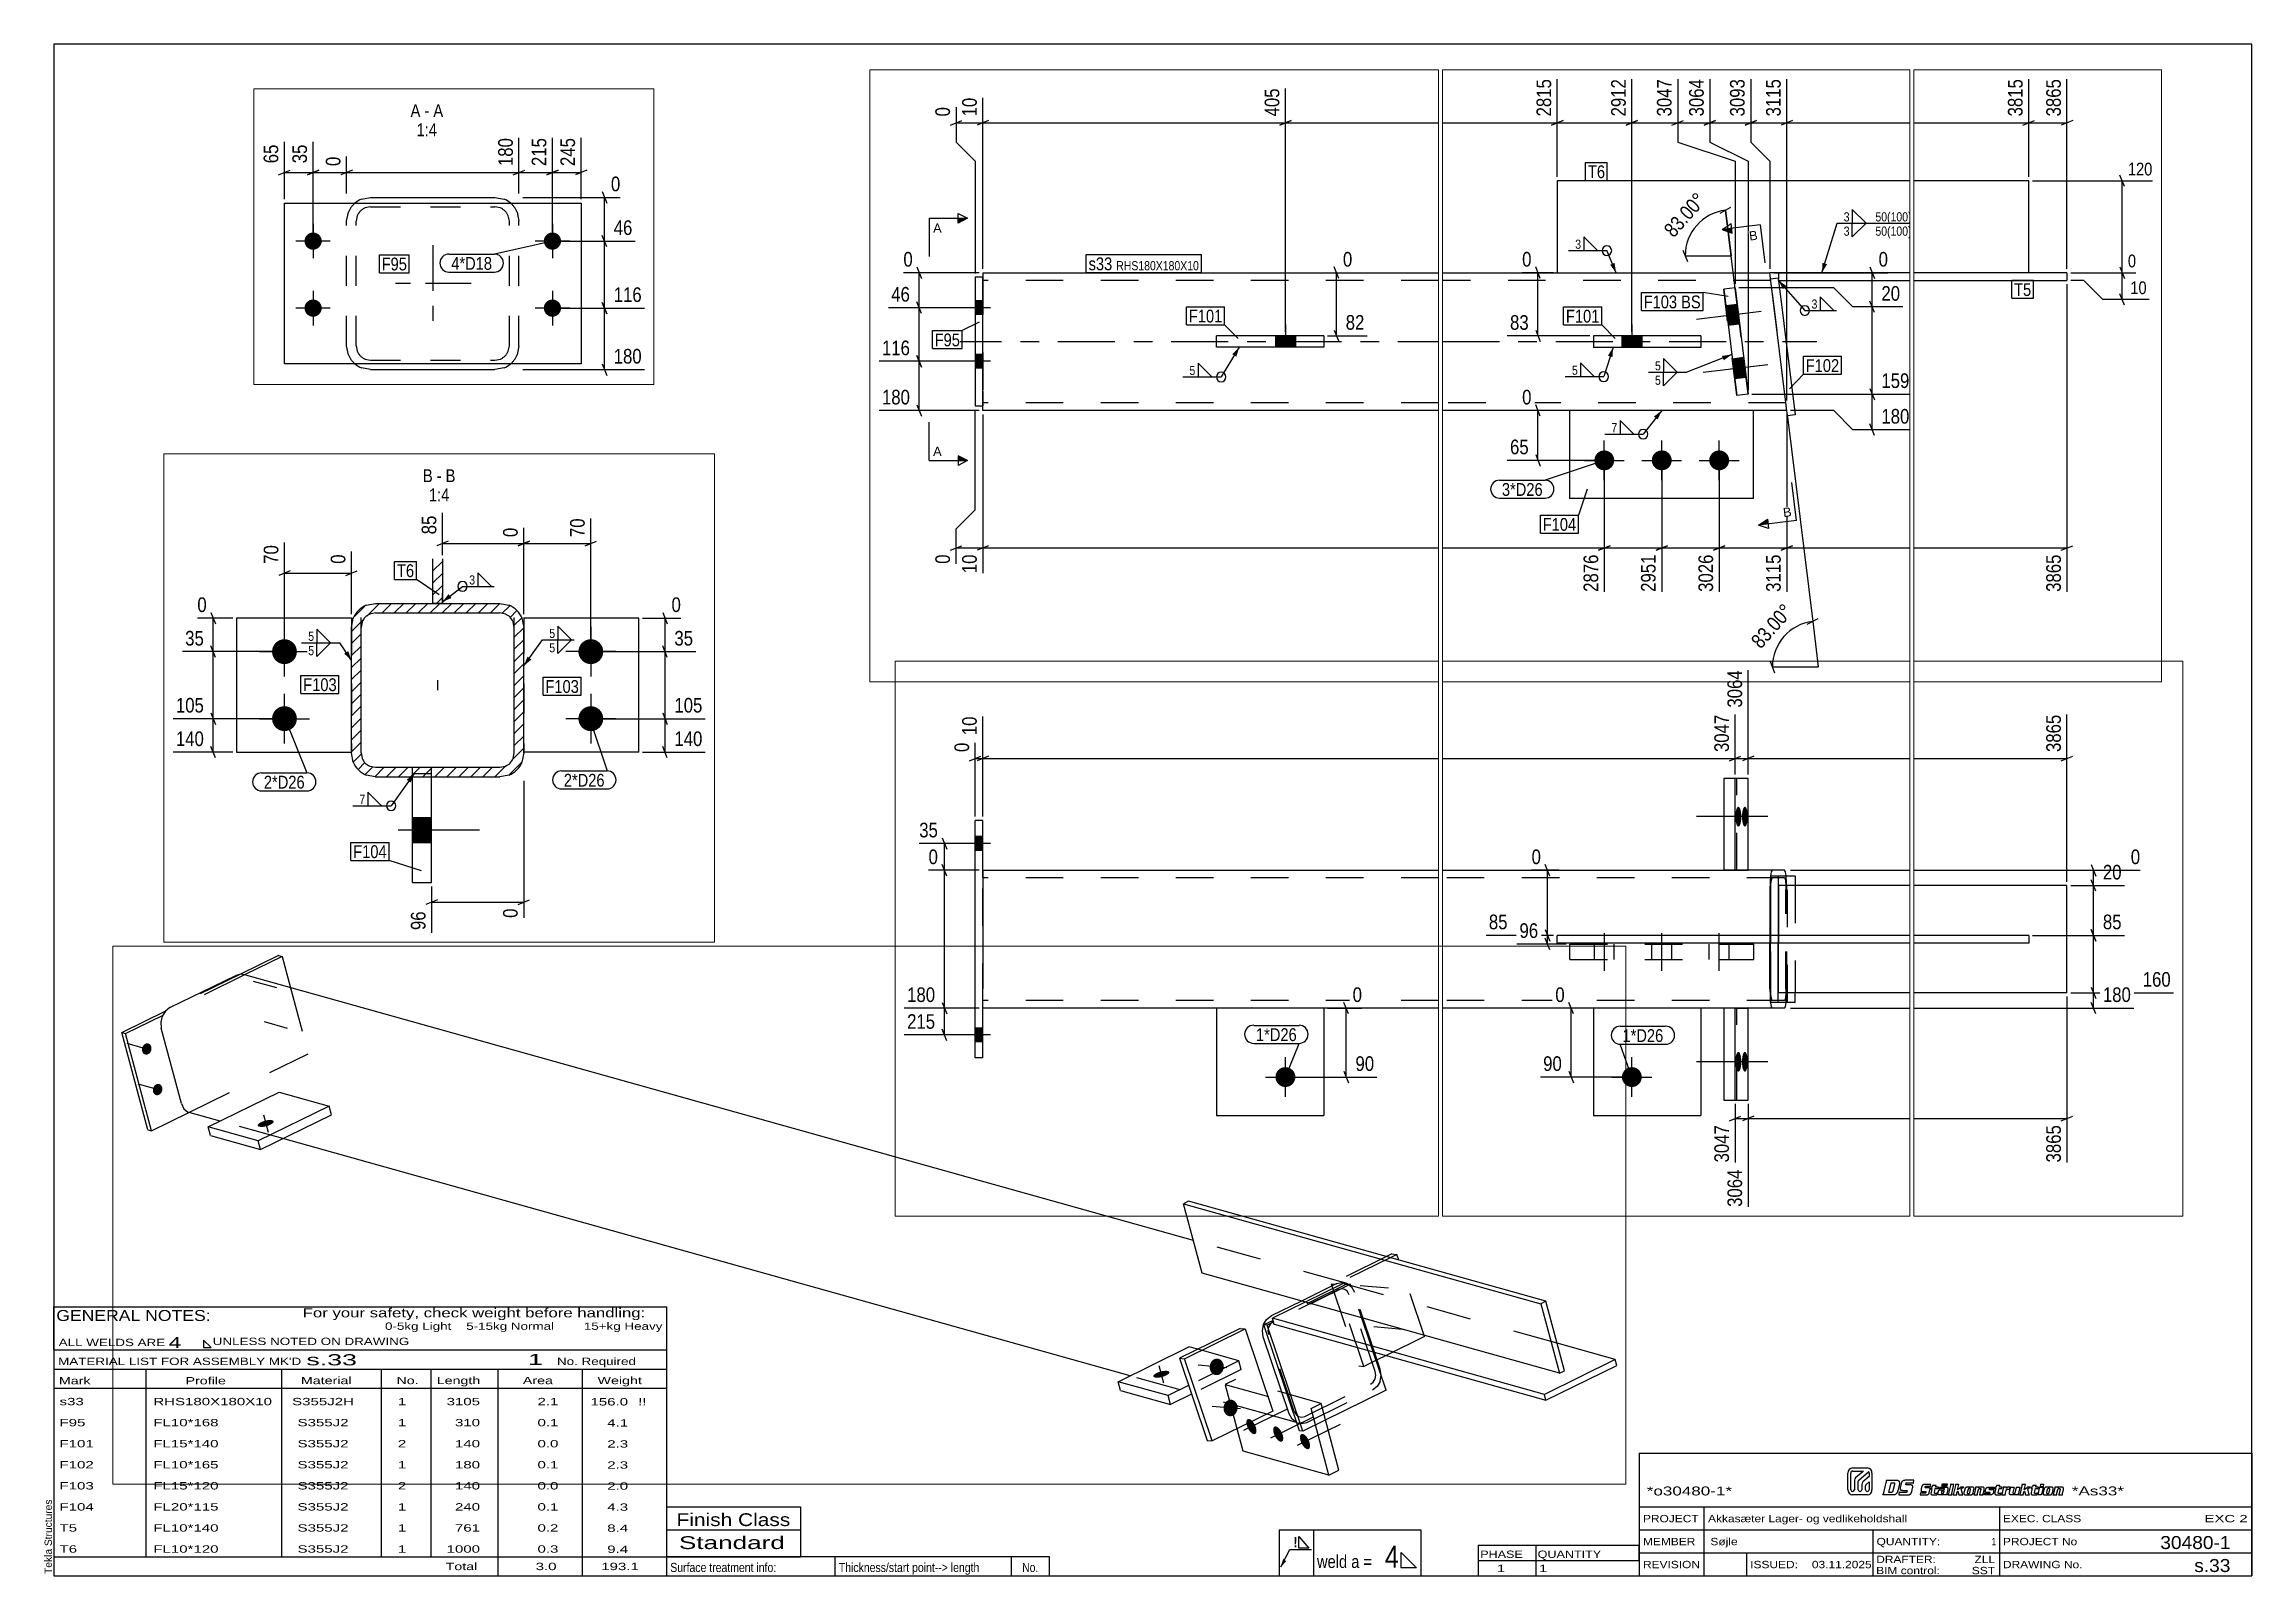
# Paper-space layout 'Layout1' of a CAD drawing. Header units: millimetres. Extents: x 2 to 579, y 5 to 405.
# The model-space entities are those that its viewports show. They can reach past a viewport. Long polylines and large blocks are cut down to what shows.
import ezdxf

# ---------------------------------------------------------------- set-up
doc = ezdxf.new("R2010")
doc.units = ezdxf.units.MM
doc.linetypes.add('DXK_LINE_DOT2', pattern=[3.9198, 1.9599, -1.9599])
doc.linetypes.add('DXK_LINE_DOT3', pattern=[5.9187, 2.979, -0.9799, 0.9799, -0.9799])
for name, color, linetype in [('GRAPHICAL_OBJECTS', 7, 'Continuous'), ('MÅLSÆTNING', 7, 'Continuous'), ('STÅL', 7, 'Continuous'), ('TEKST', 7, 'Continuous')]:
    doc.layers.add(name, color=color, linetype=linetype)
doc.layers.add('Viewport layer', color=7, linetype='Continuous', plot=False)
doc.styles.add('Arial', font='ARIAL.TTF', dxfattribs={"height": 0.2})
doc.styles.add('Arial Narrow', font='ARIALN.TTF', dxfattribs={"height": 0.2})
doc.styles.add('Arial Narrow Bold', font='ARIALNB.TTF', dxfattribs={"height": 0.2})
doc.styles.add('Arial Rounded MT Bold', font='ARLRDBD.TTF', dxfattribs={"height": 0.2})
doc.styles.add('IDAutomationHC39M', font='IDAUTOMATIONHC39M.TTF', dxfattribs={"height": 0.2})

psp = doc.layouts.get("Layout1")

# ---------------------------------------------------------------- texts
at = {"layer": 'GRAPHICAL_OBJECTS', "color": 7, "linetype": 'Continuous'}
for s, height, style, width, p in [('For your safety, check weight before handling:  ', 2.3861, 'Arial Narrow', 1.6, (70, 72.5)), ('0-5kg Light    5-15kg Normal        15+kg Heavy', 1.9089, 'Arial Narrow', 1.6, (91.5, 69.25)), ('4', 2.86, 'Arial Narrow', 1.794707, (35, 64.5)), ('s33', 1.909, 'Arial Narrow', 1.794707, (6.5, 49.56)), ('RHS180X180X10', 1.9089, 'Arial Narrow', 1.794707, (31, 49.56)), ('S355J2H', 1.909, 'Arial Narrow', 1.794707, (67.24, 49.56)), ('1', 1.91, 'Arial Narrow', 1.794707, (94.86, 49.56)), ('3105', 1.909, 'Arial Narrow', 1.794707, (107.58, 49.56)), ('2.1', 1.909, 'Arial Narrow', 1.794707, (131.32, 49.56)), ('156.0', 1.909, 'Arial Narrow', 1.794707, (145.15, 49.5)), ('!!', 1.909, 'Arial Narrow', 1.794707, (157.6, 49.5)), ('F95', 1.909, 'Arial Narrow', 1.794707, (6.5, 44.06)), ('F101', 1.909, 'Arial Narrow', 1.794707, (6.5, 38.56)), ('FL10*168', 1.909, 'Arial Narrow', 1.794707, (31, 44.06)), ('FL15*140', 1.909, 'Arial Narrow', 1.794707, (31, 38.56)), ('S355J2', 1.909, 'Arial Narrow', 1.794707, (68.66, 44.06)), ('S355J2', 1.909, 'Arial Narrow', 1.794707, (68.66, 38.56)), ('2', 1.91, 'Arial Narrow', 1.794707, (94.86, 38.56)), ('1', 1.91, 'Arial Narrow', 1.794707, (94.86, 44.06)), ('310', 1.909, 'Arial Narrow', 1.794707, (109.77, 44.06)), ('140', 1.909, 'Arial Narrow', 1.794707, (109.77, 38.56)), ('0.1', 1.909, 'Arial Narrow', 1.794707, (131.32, 44.06)), ('0.0', 1.909, 'Arial Narrow', 1.794707, (131.32, 38.56)), ('4.1', 1.909, 'Arial Narrow', 1.794707, (149.53, 44)), ('2.3', 1.909, 'Arial Narrow', 1.794707, (149.53, 38.5)), ('F102', 1.909, 'Arial Narrow', 1.794707, (6.5, 33.06)), ('FL10*165', 1.909, 'Arial Narrow', 1.794707, (31, 33.06)), ('S355J2', 1.909, 'Arial Narrow', 1.794707, (68.66, 33.06)), ('1', 1.91, 'Arial Narrow', 1.794707, (94.86, 33.06)), ('180', 1.909, 'Arial Narrow', 1.794707, (109.77, 33.06)), ('0.1', 1.909, 'Arial Narrow', 1.794707, (131.32, 33.06)), ('2.3', 1.909, 'Arial Narrow', 1.794707, (149.53, 33)), ('F103', 1.909, 'Arial Narrow', 1.794707, (6.5, 27.56)), ('FL15*120', 1.909, 'Arial Narrow', 1.794707, (31, 27.56)), ('S355J2', 1.909, 'Arial Narrow', 1.794707, (68.66, 27.56)), ('2', 1.91, 'Arial Narrow', 1.794707, (94.86, 27.56)), ('140', 1.909, 'Arial Narrow', 1.794707, (109.77, 27.56)), ('0.0', 1.909, 'Arial Narrow', 1.794707, (131.32, 27.56)), ('2.0', 1.909, 'Arial Narrow', 1.794707, (149.53, 27.5)), ('F104', 1.909, 'Arial Narrow', 1.794707, (6.5, 22.06)), ('FL20*115', 1.909, 'Arial Narrow', 1.794707, (31, 22.06)), ('S355J2', 1.909, 'Arial Narrow', 1.794707, (68.66, 22.06)), ('1', 1.91, 'Arial Narrow', 1.794707, (94.86, 22.06)), ('240', 1.909, 'Arial Narrow', 1.794707, (109.77, 22.06)), ('0.1', 1.909, 'Arial Narrow', 1.794707, (131.32, 22.06)), ('4.3', 1.909, 'Arial Narrow', 1.794707, (149.53, 22)), ('*o30480-1*', 2.333, 'IDAutomationHC39M', 1.425378, (421, 26)), ('*As33*', 2.333, 'IDAutomationHC39M', 1.425378, (532, 26.01)), ('T5', 1.909, 'Arial Narrow', 1.794707, (6.5, 16.56)), ('FL10*140', 1.909, 'Arial Narrow', 1.794707, (31, 16.56)), ('S355J2', 1.909, 'Arial Narrow', 1.794707, (68.66, 16.56)), ('1', 1.91, 'Arial Narrow', 1.794707, (94.86, 16.56)), ('761', 1.909, 'Arial Narrow', 1.794707, (109.77, 16.56)), ('0.2', 1.909, 'Arial Narrow', 1.794707, (131.32, 16.56)), ('8.4', 1.909, 'Arial Narrow', 1.794707, (149.53, 16.5)), ('Finish Class', 3.3405, 'Arial Narrow', 1.425378, (167.62, 18)), ('PROJECT', 1.909, 'Arial Narrow', 1.425378, (420, 19)), ('Akkasæter Lager- og vedlikeholdshall', 1.9089, 'Arial Narrow', 1.425378, (437, 19)), ('EXEC. CLASS', 1.9089, 'Arial Narrow', 1.425378, (514, 19)), ('EXC 2', 1.909, 'Arial Narrow', 1.780292, (566.64, 19)), ('T6', 1.909, 'Arial Narrow', 1.794707, (6.5, 11.06)), ('FL10*120', 1.909, 'Arial Narrow', 1.794707, (31, 11.06)), ('S355J2', 1.909, 'Arial Narrow', 1.794707, (68.66, 11.06)), ('1', 1.91, 'Arial Narrow', 1.794707, (94.86, 11.06)), ('1000', 1.909, 'Arial Narrow', 1.794707, (107.58, 11.06)), ('0.3', 1.909, 'Arial Narrow', 1.794707, (131.32, 11.06)), ('9.4', 1.909, 'Arial Narrow', 1.794707, (149.53, 11)), ('Standard', 3.34, 'Arial Narrow', 1.780292, (168.26, 12)), ('MEMBER', 1.909, 'Arial Narrow', 1.425378, (420, 13)), ('Søjle', 1.909, 'Arial Narrow', 1.42538, (437.61, 13)), ('QUANTITY:', 1.909, 'Arial Narrow', 1.425378, (481, 13)), ('PROJECT No', 1.909, 'Arial Narrow', 1.425378, (514, 13)), ('30480-1', 3.397, 'Arial Rounded MT Bold', 1.1, (555.09, 12)), ('Total', 1.909, 'Arial Narrow', 1.7, (107.33, 6.5)), ('3.0', 1.909, 'Arial Narrow', 1.794707, (130.83, 6.5)), ('193.1', 1.909, 'Arial Narrow', 1.794707, (147.96, 6.5)), ('1', 1.91, 'Arial Narrow', 1.794707, (381.82, 6)), ('1', 1.91, 'Arial Narrow', 1.794707, (392.86, 6)), ('REVISION', 1.909, 'Arial Narrow', 1.425378, (420, 7)), ('ISSUED:', 1.909, 'Arial Narrow', 1.425378, (448, 7)), ('03.11.2025', 1.909, 'Arial Narrow', 1.425378, (464.11, 7)), ('DRAFTER:', 1.909, 'Arial Narrow', 1.425378, (480.91, 8.35)), ('BIM control:', 1.9089, 'Arial Narrow', 1.425378, (480.9, 5.44)), ('SST', 1.909, 'Arial Narrow', 1.425378, (505.88, 5.43)), ('ZLL', 1.909, 'Arial Narrow', 1.425378, (506.58, 8.35)), ('DRAWING No.', 1.9089, 'Arial Narrow', 1.425378, (514, 7)), ('s.33', 3.397, 'Arial Rounded MT Bold', 1.1, (563.96, 6))]:
    psp.add_text(s, height=height, dxfattribs=dict(at, style=style, width=width)).set_placement(p)
at = {"layer": 'GRAPHICAL_OBJECTS', "color": 7}
for s, height, style, width, p in [('GENERAL NOTES:', 2.8633, 'Arial Narrow', 1.4, (5.65, 71.56)), ('ALL WELDS ARE', 1.9089, 'Arial Narrow', 1.6, (6.29, 65)), ('UNLESS NOTED ON DRAWING', 1.9089, 'Arial Narrow', 1.6, (46.52, 65.28)), ("MATERIAL LIST FOR ASSEMBLY MK'D", 1.9089, 'Arial Narrow', 1.6, (6.15, 60.06)), ('s.33', 2.912, 'Arial Rounded MT Bold', 1.794707, (70.97, 59.97)), ('1', 2.91, 'Arial Rounded MT Bold', 1.794707, (128.86, 60.06)), ('No. Required', 1.9089, 'Arial Narrow', 1.6, (136.41, 60.06)), ('Mark', 1.909, 'Arial Narrow', 1.7, (6.34, 55)), ('Profile', 1.909, 'Arial Narrow', 1.7, (39.41, 55)), ('Material', 1.909, 'Arial Narrow', 1.7, (69.54, 55.06)), ('No.', 1.909, 'Arial Narrow', 1.7, (94.5, 55.06)), ('Length', 1.909, 'Arial Narrow', 1.7, (105, 55.06)), ('Area', 1.909, 'Arial Narrow', 1.7, (127.5, 55.06)), ('Weight', 1.909, 'Arial Narrow', 1.7, (147, 55.06)), ('PHASE', 1.909, 'Arial Narrow', 1.5, (377.5, 9.69)), ('QUANTITY', 1.909, 'Arial Narrow', 1.5, (392.5, 9.69))]:
    psp.add_text(s, height=height, dxfattribs=dict(at, style=style, width=width)).set_placement(p)
at = {"layer": 'GRAPHICAL_OBJECTS', "color": 174, "linetype": 'Continuous', "style": 'Arial'}
psp.add_text('Tekla Structures', height=1.9102, rotation=90, dxfattribs=at).set_placement((4.5, 5.5))
at = {"layer": 'GRAPHICAL_OBJECTS', "color": 2, "linetype": 'Continuous', "style": 'Arial Narrow Bold', "width": 0.99921}
psp.add_text('!', height=2.73, dxfattribs=at).set_placement((328.73, 12.42))
at = {"layer": 'GRAPHICAL_OBJECTS', "color": 7, "linetype": 'Continuous', "style": 'Arial Narrow'}
for s, height, p in [('4', 5.73, (352.61, 7.11)), ('1', 1.91, (511.03, 13)), ('Surface treatment info:', 2.3861, (166, 6)), ('Thickness/start point--> length', 2.3861, (210, 6)), ('weld a =', 3.34, (334.88, 7.06))]:
    psp.add_text(s, height=height, dxfattribs=at).set_placement(p)
at = {"layer": 'GRAPHICAL_OBJECTS', "color": 7, "style": 'Arial Narrow'}
psp.add_text('No.', height=2.386, dxfattribs=at).set_placement((257.87, 6))

msp = doc.modelspace()

# ---------------------------------------------------------------- hatches: boundary and pattern name
at = {"layer": 'STÅL', "linetype": 'Continuous'}
for points in [[(46.4, 683.9), (47, 685.7), (48, 687.3), (49.1, 688.7), (50.5, 689.7), (52, 690.5), (53.5, 690.8), (55.1, 690.8), (56.6, 690.4), (57.9, 689.6), (59, 688.5), (59.9, 687.1), (60.5, 685.5), (60.8, 683.7), (60.8, 681.8), (60.5, 680), (59.8, 678.2), (58.9, 676.6), (57.7, 675.3), (56.3, 674.2), (54.8, 673.5), (53.3, 673.1), (51.7, 673.1), (50.3, 673.6), (48.9, 674.3), (47.8, 675.4), (46.9, 676.8), (46.3, 678.5), (46, 680.2), (46, 682.1)], [(63.4, 620.4), (64, 622.2), (65, 623.8), (66.2, 625.1), (67.5, 626.2), (69, 626.9), (70.6, 627.3), (72.1, 627.3), (73.6, 626.8), (74.9, 626.1), (76.1, 624.9), (77, 623.5), (77.6, 621.9), (77.9, 620.1), (77.8, 618.3), (77.5, 616.5), (76.8, 614.7), (75.9, 613.1), (74.7, 611.7), (73.4, 610.7), (71.9, 609.9), (70.3, 609.6), (68.8, 609.6), (67.3, 610), (66, 610.8), (64.8, 611.9), (63.9, 613.3), (63.3, 614.9), (63, 616.7), (63, 618.6)], [(241, 561), (238.3, 560.4), (235.8, 560), (233.4, 559.9), (231.3, 560), (229.5, 560.3), (228.2, 560.8), (227.5, 561.5), (227.2, 562.4), (227.5, 563.5), (228.4, 564.6), (229.7, 565.7), (231.5, 566.8), (233.7, 567.9), (236.1, 568.8), (238.7, 569.6), (241.3, 570.2), (243.9, 570.6), (246.3, 570.8), (248.4, 570.7), (250.1, 570.4), (251.4, 569.9), (252.2, 569.1), (252.4, 568.2), (252.1, 567.2), (251.3, 566.1), (249.9, 565), (248.1, 563.8), (246, 562.8), (243.6, 561.8)], [(24189.9, 521.5), (24189.9, 524.2), (24190.2, 526.8), (24190.6, 529.1), (24191.2, 531.1), (24191.8, 532.7), (24192.6, 533.9), (24193.4, 534.4), (24194.2, 534.4), (24195, 533.9), (24195.7, 532.7), (24196.4, 531.1), (24196.9, 529.1), (24197.3, 526.8), (24197.6, 524.2), (24197.7, 521.5), (24197.6, 518.8), (24197.3, 516.2), (24196.9, 513.8), (24196.4, 511.8), (24195.7, 510.2), (24195, 509.1), (24194.2, 508.6), (24193.4, 508.6), (24192.6, 509.1), (24191.8, 510.2), (24191.2, 511.8), (24190.6, 513.8), (24190.2, 516.2), (24189.9, 518.8)], [(24198.5, 521.5), (24198.6, 524.2), (24198.8, 526.8), (24199.2, 529.1), (24199.7, 531.1), (24200.4, 532.7), (24201.1, 533.9), (24201.9, 534.4), (24202.7, 534.4), (24203.5, 533.9), (24204.2, 532.7), (24204.8, 531.1), (24205.4, 529.1), (24205.8, 526.8), (24206, 524.2), (24206.1, 521.5), (24206, 518.8), (24205.8, 516.2), (24205.4, 513.8), (24204.8, 511.8), (24204.2, 510.2), (24203.5, 509.1), (24202.7, 508.6), (24201.9, 508.6), (24201.1, 509.1), (24200.4, 510.2), (24199.7, 511.8), (24199.2, 513.8), (24198.8, 516.2), (24198.6, 518.8)], [(21152.3, 477.5), (21152.3, 495.5), (21142.3, 495.5), (21142.3, 477.5)], [(21152.3, 477.5), (21152.3, 495.5), (21142.3, 495.5), (21142.3, 477.5)], [(32002.4, 479.6), (32002.4, 497.6), (31992.4, 497.6), (31992.4, 479.6)], [(32002.4, 479.6), (32002.4, 497.6), (31992.4, 497.6), (31992.4, 479.6)], [(35045.4, 467.1), (35042.2, 492.9), (35027.4, 491.1), (35030.5, 465.3)], [(32410.4, 451.9), (32384.4, 451.9), (32384.4, 436.9), (32410.4, 436.9)], [(34917.8, 451.8), (34891.8, 451.8), (34891.8, 436.8), (34917.8, 436.8)], [(32002.4, 409.6), (32002.4, 427.6), (31992.4, 427.6), (31992.4, 409.6)], [(32002.4, 409.6), (32002.4, 427.6), (31992.4, 427.6), (31992.4, 409.6)], [(35053.9, 397.6), (35050.8, 423.4), (35035.9, 421.6), (35039.1, 395.8)], [(13907.5, 316.3, -1), (13907.5, 290.3, -1)], [(14227.5, 290.3, -1), (14227.5, 316.3, -1)], [(34868.8, 302.3, -1), (34868.8, 276.3, -1)], [(34943.8, 302.3, -1), (34943.8, 276.3, -1)], [(35018.8, 302.3, -1), (35018.8, 276.3, -1)], [(13907.5, 246.3, -1), (13907.5, 220.3, -1)], [(14227.5, 220.3, -1), (14227.5, 246.3, -1)], [(21152.3, 227.5), (21152.3, 245.5), (21142.3, 245.5), (21142.3, 227.5)], [(21152.3, 227.5), (21152.3, 245.5), (21142.3, 245.5), (21142.3, 227.5)], [(24189.9, 201.5), (24189.9, 204.2), (24190.2, 206.8), (24190.6, 209.1), (24191.2, 211.1), (24191.8, 212.7), (24192.6, 213.9), (24193.4, 214.4), (24194.2, 214.4), (24195, 213.9), (24195.7, 212.7), (24196.4, 211.1), (24196.9, 209.1), (24197.3, 206.8), (24197.6, 204.2), (24197.7, 201.5), (24197.6, 198.8), (24197.3, 196.2), (24196.9, 193.8), (24196.4, 191.8), (24195.7, 190.2), (24195, 189.1), (24194.2, 188.6), (24193.4, 188.6), (24192.6, 189.1), (24191.8, 190.2), (24191.2, 191.8), (24190.6, 193.8), (24190.2, 196.2), (24189.9, 198.8)], [(24198.5, 201.5), (24198.6, 204.2), (24198.8, 206.8), (24199.2, 209.1), (24199.7, 211.1), (24200.4, 212.7), (24201.1, 213.9), (24201.9, 214.4), (24202.7, 214.4), (24203.5, 213.9), (24204.2, 212.7), (24204.8, 211.1), (24205.4, 209.1), (24205.8, 206.8), (24206, 204.2), (24206.1, 201.5), (24206, 198.8), (24205.8, 196.2), (24205.4, 193.8), (24204.8, 191.8), (24204.2, 190.2), (24203.5, 189.1), (24202.7, 188.6), (24201.9, 188.6), (24201.1, 189.1), (24200.4, 190.2), (24199.7, 191.8), (24199.2, 193.8), (24198.8, 196.2), (24198.6, 198.8)], [(1718.9, 184.8), (1719.3, 187.5), (1720.3, 190), (1721.6, 192.3), (1723.3, 194.1), (1725.3, 195.6), (1727.5, 196.5), (1729.8, 196.9), (1732.1, 196.7), (1734.3, 195.9), (1736.3, 194.6), (1738, 192.9), (1739.4, 190.7), (1740.4, 188.3), (1740.9, 185.7), (1740.9, 183), (1740.4, 180.3), (1739.5, 177.8), (1738.1, 175.5), (1736.4, 173.6), (1734.4, 172.2), (1732.2, 171.3), (1729.9, 170.9), (1727.6, 171.1), (1725.4, 171.9), (1723.4, 173.1), (1721.7, 174.9), (1720.3, 177), (1719.4, 179.5), (1718.9, 182.1)], [(21547.3, 194.5, -1), (21547.3, 168.5, -1)], [(24054.7, 194.5, -1), (24054.7, 168.5, -1)], [(1644.2, 168), (1641.6, 167.4), (1639, 167), (1636.6, 166.9), (1634.5, 167), (1632.8, 167.3), (1631.5, 167.8), (1630.7, 168.5), (1630.5, 169.4), (1630.8, 170.5), (1631.6, 171.6), (1633, 172.7), (1634.7, 173.8), (1636.9, 174.9), (1639.3, 175.8), (1641.9, 176.6), (1644.5, 177.2), (1647.1, 177.6), (1649.5, 177.8), (1651.6, 177.7), (1653.4, 177.4), (1654.6, 176.9), (1655.4, 176.1), (1655.7, 175.2), (1655.4, 174.2), (1654.5, 173.1), (1653.2, 172), (1651.4, 170.8), (1649.2, 169.8), (1646.8, 168.8)], [(7859.8, 149.9, -1), (7841.8, 149.9, -1)], [(8109.8, 149.9, -1), (8091.8, 149.9, -1)], [(1740.5, 120.4), (1741, 123.1), (1741.9, 125.6), (1743.3, 127.9), (1745, 129.7), (1747, 131.2), (1749.2, 132.1), (1751.5, 132.5), (1753.8, 132.3), (1756, 131.5), (1758, 130.2), (1759.7, 128.5), (1761.1, 126.3), (1762, 123.9), (1762.5, 121.3), (1762.5, 118.6), (1762.1, 115.9), (1761.1, 113.4), (1759.8, 111.1), (1758.1, 109.2), (1756.1, 107.8), (1753.9, 106.9), (1751.6, 106.5), (1749.3, 106.7), (1747.1, 107.5), (1745.1, 108.7), (1743.4, 110.5), (1742, 112.6), (1741, 115.1), (1740.5, 117.7)], [(14061.2, 104.1), (14061.2, 130.1), (14041.2, 130.1), (14041.2, 104.1)], [(1789.7, 93), (1790.8, 90.5), (1791.6, 88.1), (1792.1, 85.7), (1792.2, 83.5), (1792, 81.6), (1791.4, 80.1), (1790.5, 79), (1789.4, 78.5), (1788, 78.4), (1786.5, 78.9), (1784.9, 79.9), (1783.2, 81.3), (1781.6, 83.1), (1780.1, 85.3), (1778.8, 87.6), (1777.7, 90.1), (1776.9, 92.6), (1776.5, 95), (1776.3, 97.2), (1776.6, 99.1), (1777.1, 100.6), (1778, 101.7), (1779.1, 102.2), (1780.5, 102.3), (1782, 101.8), (1783.7, 100.8), (1785.3, 99.4), (1786.9, 97.5), (1788.4, 95.4)], [(1831.7, 81.3), (1832.8, 78.8), (1833.6, 76.3), (1834, 73.9), (1834.2, 71.7), (1833.9, 69.8), (1833.4, 68.3), (1832.5, 67.3), (1831.4, 66.7), (1830, 66.7), (1828.5, 67.1), (1826.8, 68.1), (1825.2, 69.5), (1823.6, 71.4), (1822.1, 73.5), (1820.8, 75.9), (1819.7, 78.4), (1818.9, 80.9), (1818.4, 83.3), (1818.3, 85.5), (1818.5, 87.3), (1819.1, 88.9), (1820, 89.9), (1821.1, 90.5), (1822.5, 90.5), (1824, 90), (1825.6, 89.1), (1827.3, 87.6), (1828.9, 85.8), (1830.4, 83.6)], [(1873.7, 69.5), (1874.8, 67), (1875.5, 64.6), (1876, 62.2), (1876.1, 60), (1875.9, 58.1), (1875.4, 56.6), (1874.5, 55.5), (1873.3, 54.9), (1872, 54.9), (1870.4, 55.4), (1868.8, 56.4), (1867.1, 57.8), (1865.5, 59.6), (1864, 61.8), (1862.7, 64.1), (1861.7, 66.6), (1860.9, 69.1), (1860.4, 71.5), (1860.3, 73.7), (1860.5, 75.6), (1861.1, 77.1), (1861.9, 78.2), (1863.1, 78.7), (1864.4, 78.8), (1866, 78.3), (1867.6, 77.3), (1869.3, 75.9), (1870.9, 74), (1872.4, 71.9)], [(7859.8, 79.9, -1), (7841.8, 79.9, -1)], [(8109.8, 79.9, -1), (8091.8, 79.9, -1)]]:
    msp.add_hatch(color=96, dxfattribs=at).paths.add_polyline_path(points)
h = msp.add_hatch(dxfattribs=at)
h.set_pattern_fill('', scale=2.8, style=0, pattern_type=0)
h.set_pattern_definition([(45, (14062.482, 400.188), (-6.2862, 6.2862), [])])
h.paths.add_polyline_path([(14072.5, 400.2), (14062.5, 400.2), (14062.5, 353.7), (14072.5, 353.7)])
h = msp.add_hatch(dxfattribs=at)
h.set_pattern_fill('', scale=2.8, style=0, pattern_type=0)
h.set_pattern_definition([(45, (13979.385, 187.924), (-6.28618, 6.28618), [])])
h.paths.add_polyline_path([(13977.5, 197.6), (13979.4, 187.9), (13984.8, 179.8), (13992.9, 174.3), (14002.5, 172.4), (14132.5, 172.4), (14142, 174.3), (14150.2, 179.8), (14155.6, 187.9), (14157.5, 197.6), (14157.5, 328.5), (14155.6, 338.2), (14150.2, 346.3), (14142, 351.8), (14132.5, 353.7), (14002.5, 353.7), (13992.9, 351.8), (13984.8, 346.3), (13979.4, 338.2), (13977.5, 328.5)])
h.paths.add_polyline_path([(13988.6, 334.3), (13991.9, 339.2), (13996.7, 342.5), (14002.5, 343.7), (14132.5, 343.7), (14138.2, 342.5), (14143.1, 339.2), (14146.3, 334.3), (14147.5, 328.5), (14147.5, 197.6), (14146.3, 191.8), (14143.1, 186.9), (14138.2, 183.6), (14132.5, 182.5), (14002.5, 182.5), (13996.7, 183.6), (13991.9, 186.9), (13988.6, 191.8), (13987.5, 197.6), (13987.5, 328.5)])
at = {"layer": 'TEKST', "linetype": 'Continuous'}
for color, points in [(30, [(31969.9, 599.2), (31969.9, 605.5), (31982.4, 605.5)]), (30, [(35035.1, 592.2), (35035.8, 586), (35022.7, 590.7)]), (3, [(34882.2, 547.1), (34884.1, 534.3), (34876.4, 544.7)]), (3, [(35159.6, 545.4), (35153, 534.3), (35153.6, 547.2)]), (3, [(35102, 512.9), (35096.1, 524.3), (35106.7, 517)]), (3, [(32327.9, 427.9), (32337.1, 436.9), (32333.3, 424.6)]), (3, [(34873.5, 425.9), (34880.3, 436.8), (34879.4, 424)]), (3, [(35022.4, 425.7), (35035.2, 427.4), (35024.7, 419.9)]), (3, [(14081.9, 359.4), (14072.5, 355.3), (14078.9, 363.4)]), (3, [(34933.6, 346.5), (34943.8, 354.3), (34938.5, 342.6)]), (3, [(13974.1, 303.9), (13977.5, 294.2), (13969.9, 301.2)]), (3, [(14165.4, 295.1), (14157.5, 288.5), (14161.3, 298.1)]), (30, [(31969.9, 289), (31969.9, 295.2), (31982.4, 289)]), (30, [(35081.7, 212.5), (35082.5, 206.3), (35070.1, 204.8)]), (3, [(14035.2, 169.5), (14043.1, 176.1), (14039.3, 166.6)])]:
    msp.add_hatch(color=color, dxfattribs=at).paths.add_polyline_path(points)

# ---------------------------------------------------------------- linework, layer by layer
at = {"layer": 'MÅLSÆTNING', "color": 7, "linetype": 'Continuous'}
for p, q in [((34807.4, 659.3), (34807.4, 787.1)), ((34807.4, 659.3), (34807.4, 787.1)), ((34904.8, 456.8), (34904.8, 787.1)), ((34904.8, 456.8), (34904.8, 787.1)), ((34964.6, 787.1), (34964.6, 704.9)), ((35006.6, 787.1), (35006.6, 704.9)), ((35006.6, 787.1), (35006.6, 704.9)), ((35060, 787.1), (35060, 704.9)), ((35060, 787.1), (35060, 704.9)), ((35107.1, 367.5), (35107.1, 787.1)), ((35107.1, 367.5), (35107.1, 787.1)), ((35807.4, 659.3), (35807.4, 787.1)), ((35807.4, 659.3), (35807.4, 787.1)), ((35857.4, 539.3), (35857.4, 787.1)), ((32002.4, 539.3), (32002.4, 762.7)), ((32002.4, 539.3), (32002.4, 762.7)), ((32397.4, 456.9), (32397.4, 774.9)), ((32397.4, 456.9), (32397.4, 774.9)), ((31967.4, 750.5), (31967.4, 704.9)), ((31959.9, 726.9), (31974.9, 732.9)), ((31967.4, 729.9), (32002.4, 729.9)), ((32009.9, 732.9), (31994.9, 726.9)), ((32009.9, 732.9), (31994.9, 726.9)), ((32002.4, 729.9), (32397.4, 729.9)), ((32404.9, 732.9), (32389.9, 726.9)), ((32389.9, 726.9), (32404.9, 732.9)), ((32397.4, 729.9), (34807.4, 729.9)), ((34814.9, 732.9), (34799.9, 726.9)), ((34799.9, 726.9), (34814.9, 732.9)), ((34807.4, 729.9), (34904.8, 729.9)), ((34912.3, 732.9), (34897.3, 726.9)), ((34897.3, 726.9), (34912.3, 732.9)), ((34957.1, 726.9), (34972.1, 732.9)), ((34964.6, 729.9), (35006.6, 729.9)), ((34999.1, 726.9), (35014.1, 732.9)), ((35014.1, 732.9), (34999.1, 726.9)), ((35006.6, 729.9), (35060, 729.9)), ((35052.5, 726.9), (35067.5, 732.9)), ((35060, 729.9), (35107.1, 729.9)), ((35114.6, 732.9), (35099.6, 726.9)), ((35114.6, 732.9), (35099.6, 726.9)), ((35107.1, 729.9), (35807.4, 729.9)), ((35799.9, 726.9), (35814.9, 732.9)), ((35807.4, 729.9), (35857.4, 729.9)), ((35864.9, 732.9), (35849.9, 726.9)), ((24206.6, 576.5), (24206.6, 712.7)), ((31967.4, 704.9), (31992.4, 679.9)), ((34964.6, 704.9), (35039.6, 679.9)), ((34964.6, 704.9), (35039.6, 679.9)), ((35006.6, 704.9), (35056.6, 679.9)), ((35006.6, 704.9), (35056.6, 679.9)), ((35060, 704.9), (35085, 679.9)), ((35060, 704.9), (35085, 679.9)), ((31992.4, 679.9), (31992.4, 533.3)), ((35039.6, 679.9), (35039.6, 519.7)), ((35039.6, 679.9), (35039.6, 519.7)), ((35056.6, 679.9), (35056.6, 380.8)), ((35056.6, 679.9), (35056.6, 380.8)), ((35085, 679.9), (35085, 539.3)), ((35085, 679.9), (35085, 539.3)), ((21152.3, 521.5), (21152.3, 652.3)), ((24189.5, 576.5), (24189.5, 654.7)), ((25007.3, 436.5), (25007.3, 654.7)), ((35812.4, 654.3), (35968.9, 654.3)), ((35932.4, 646.8), (35926.4, 661.8)), ((35929.4, 534.3), (35929.4, 654.3)), ((21134.8, 594.4), (21149.8, 600.4)), ((21142.3, 521.5), (21142.3, 618.1)), ((21159.8, 600.4), (21144.8, 594.4)), ((24182, 594.4), (24197, 600.4)), ((24182, 594.4), (24197, 600.4)), ((24214.1, 600.4), (24199.1, 594.4)), ((24214.1, 600.4), (24199.1, 594.4)), ((24999.8, 594.4), (25014.8, 600.4)), ((35020.1, 612.1), (35034.2, 619.8)), ((35047.5, 450.2), (35027.1, 616)), ((35027.1, 616), (35034.4, 556.4)), ((21142.3, 597.4), (21152.3, 597.4)), ((21152.3, 597.4), (24189.5, 597.4)), ((24189.5, 597.4), (24206.6, 597.4)), ((24206.6, 597.4), (25007.3, 597.4)), ((34971.4, 563.9), (34977.4, 548.9)), ((34974.4, 556.4), (35034.4, 556.4)), ((31997.4, 534.3), (31898.6, 534.3)), ((31916.3, 541.8), (31922.3, 526.8)), ((31919.3, 488.6), (31919.3, 534.3)), ((32440.5, 534.3), (32484.7, 534.3)), ((32467, 526.8), (32461, 541.8)), ((32464, 451.9), (32464, 534.3)), ((34802.4, 534.3), (34761.5, 534.3)), ((34785.2, 526.8), (34779.2, 541.8)), ((34782.2, 451.8), (34782.2, 534.3)), ((35090, 534.3), (35239.2, 534.3)), ((35215.5, 541.8), (35221.5, 526.8)), ((35218.5, 489.7), (35218.5, 534.3)), ((35862.4, 534.3), (35947.5, 534.3)), ((35862.4, 534.3), (35947.5, 534.3)), ((35926.4, 541.8), (35932.4, 526.8)), ((35926.4, 541.8), (35932.4, 526.8)), ((35929.4, 499.3), (35929.4, 534.3)), ((35168.5, 514.7), (35044.6, 514.7)), ((35168.5, 514.7), (35044.6, 514.7)), ((35193.5, 489.7), (35168.5, 514.7)), ((35193.5, 489.7), (35168.5, 514.7)), ((35857.4, 519.3), (35857.4, 117.6)), ((35879.4, 524.3), (35862.4, 524.3)), ((35904.4, 499.3), (35879.4, 524.3)), ((21137.3, 486.5), (21069.2, 486.5)), ((21099.1, 494), (21105.1, 479)), ((21102.1, 451.5), (21102.1, 486.5)), ((31987.4, 488.6), (31879.1, 488.6)), ((31987.4, 488.6), (31879.1, 488.6)), ((31922.3, 481.1), (31916.3, 496.1)), ((31922.3, 481.1), (31916.3, 496.1)), ((35258.7, 489.7), (35193.5, 489.7)), ((35258.7, 489.7), (35193.5, 489.7)), ((35221.5, 482.2), (35215.5, 497.2)), ((35221.5, 482.2), (35215.5, 497.2)), ((35964.6, 499.3), (35904.4, 499.3)), ((35932.4, 491.8), (35926.4, 506.8)), ((14072.5, 404.2), (14072.5, 448.4)), ((14227.5, 307.3), (14227.5, 442.5)), ((21147.3, 451.5), (21081.4, 451.5)), ((21147.3, 451.5), (21081.4, 451.5)), ((21105.1, 444), (21099.1, 459)), ((21105.1, 444), (21099.1, 459)), ((21102.1, 271.5), (21102.1, 451.5)), ((23959.2, 451.5), (23923.8, 451.5)), ((23947.5, 444), (23941.5, 459)), ((23944.5, 366.5), (23944.5, 451.5)), ((25045.1, 424), (25039.1, 439)), ((32452.4, 451.9), (32504.2, 451.9)), ((32461, 459.4), (32467, 444.4)), ((34849.8, 451.8), (34742.1, 451.8)), ((34779.2, 459.3), (34785.2, 444.3)), ((13907.5, 307.3), (13907.5, 417.5)), ((14078.5, 418.6), (14066.5, 413.8)), ((14072.5, 416.2), (14157.5, 416.2)), ((14163.5, 418.6), (14151.5, 413.8)), ((14151.5, 413.8), (14163.5, 418.6)), ((14157.5, 342.3), (14157.5, 432.8)), ((14157.5, 342.3), (14157.5, 432.8)), ((14157.5, 416.2), (14227.5, 416.2)), ((14221.5, 413.8), (14233.5, 418.6)), ((25012.3, 431.5), (25082.3, 431.5)), ((25042.1, 366.5), (25042.1, 431.5)), ((31987.4, 418.6), (31866.9, 418.6)), ((31922.3, 411.1), (31916.3, 426.1)), ((31919.3, 354.3), (31919.3, 418.6)), ((13977.5, 342.3), (13977.5, 407.8)), ((13913.5, 387.8), (13901.5, 383)), ((13907.5, 385.4), (13977.5, 385.4)), ((13971.5, 383), (13983.5, 387.8)), ((23941.5, 374), (23947.5, 359)), ((23941.5, 374), (23947.5, 359)), ((25039.1, 374), (25045.1, 359)), ((25045.1, 359), (25039.1, 374)), ((35061.6, 375.8), (35270.8, 375.8)), ((35215.5, 383.3), (35221.5, 368.3)), ((35218.5, 329.3), (35218.5, 375.8)), ((23952.3, 366.5), (23864.4, 366.5)), ((23952.3, 366.5), (23864.4, 366.5)), ((23968.8, 355.2), (23904.4, 355.2)), ((23947.5, 347.7), (23941.5, 362.7)), ((23944.5, 355.2), (23944.5, 366.5)), ((24962.3, 366.5), (25082.3, 366.5)), ((24962.3, 366.5), (25082.3, 366.5)), ((25042.1, 291.5), (25042.1, 366.5)), ((31997.4, 354.3), (31866.9, 354.3)), ((31916.3, 361.8), (31922.3, 346.8)), ((31992.4, 224.9), (31992.4, 355.3)), ((32002.4, 349.3), (32002.4, 142)), ((32002.4, 349.3), (32002.4, 142)), ((34818.8, 354.3), (34761.5, 354.3)), ((34785.2, 346.8), (34779.2, 361.8)), ((34782.2, 289.3), (34782.2, 354.3)), ((35107.7, 349.4), (35140.9, 79.1)), ((35168.5, 354.3), (35112.1, 354.3)), ((35193.5, 329.3), (35168.5, 354.3)), ((14281.5, 338.3), (14321.6, 338.3)), ((14302.6, 344.3), (14307.4, 332.3)), ((14305, 303.3), (14305, 338.3)), ((35270.8, 329.3), (35193.5, 329.3)), ((35221.5, 321.8), (35215.5, 336.8)), ((13903.5, 303.3), (13800.9, 303.3)), ((13835.4, 297.3), (13830.6, 309.3)), ((14231.5, 303.3), (14337.2, 303.3)), ((14231.5, 303.3), (14337.2, 303.3)), ((14307.4, 297.3), (14302.6, 309.3)), ((14307.4, 297.3), (14302.6, 309.3)), ((14305, 233.3), (14305, 303.3)), ((21099.1, 279), (21105.1, 264)), ((21099.1, 279), (21105.1, 264)), ((21629.6, 264), (21623.6, 279)), ((23978.4, 264), (23972.4, 279)), ((25007.3, 286.5), (25007.3, 70)), ((25012.3, 291.5), (25146.4, 291.5)), ((25012.3, 291.5), (25146.4, 291.5)), ((25039.1, 299), (25045.1, 284)), ((25039.1, 299), (25045.1, 284)), ((25045.1, 264), (25039.1, 279)), ((25042.1, 271.5), (25042.1, 291.5)), ((34863.8, 289.3), (34742.1, 289.3)), ((34779.2, 296.8), (34785.2, 281.8)), ((34868.8, 284.3), (34868.8, 117.6)), ((34943.8, 284.3), (34943.8, 117.6)), ((34943.8, 284.3), (34943.8, 117.6)), ((35018.8, 284.3), (35018.8, 117.6)), ((35018.8, 284.3), (35018.8, 117.6)), ((8065.8, 199.6), (8065.8, 257.6)), ((8100.8, 153.9), (8100.8, 257.6)), ((8130.8, 193.6), (8130.8, 257.6)), ((21147.3, 271.5), (21049.7, 271.5)), ((21147.3, 271.5), (21049.7, 271.5)), ((21102.1, 236.5), (21102.1, 271.5)), ((21602.3, 271.5), (21647.3, 271.5)), ((21626.6, 181.5), (21626.6, 271.5)), ((23999.7, 271.5), (23954.8, 271.5)), ((23975.4, 181.5), (23975.4, 271.5)), ((24262, 271.5), (25094.4, 271.5)), ((7820.8, 193.6), (7820.8, 253.7)), ((7850.8, 153.9), (7850.8, 253.7)), ((7885.8, 199.6), (7885.8, 238.1)), ((7885.8, 199.6), (7885.8, 238.1)), ((13903.5, 233.3), (13791.2, 233.3)), ((13830.6, 239.3), (13835.4, 227.3)), ((13833, 198.3), (13833, 233.3)), ((14231.5, 233.3), (14346.9, 233.3)), ((14231.5, 233.3), (14346.9, 233.3)), ((14302.6, 239.3), (14307.4, 227.3)), ((14302.6, 239.3), (14307.4, 227.3)), ((14305, 198.3), (14305, 233.3)), ((21137.3, 236.5), (21049.7, 236.5)), ((21105.1, 229), (21099.1, 244)), ((7814.8, 219.1), (7826.8, 223.9)), ((7844.8, 219.1), (7856.8, 223.9)), ((7850.8, 221.5), (7885.8, 221.5)), ((7891.8, 223.9), (7879.8, 219.1)), ((7891.8, 223.9), (7879.8, 219.1)), ((8059.8, 219.1), (8071.8, 223.9)), ((8094.8, 219.1), (8106.8, 223.9)), ((8100.8, 221.5), (8130.8, 221.5)), ((8136.8, 223.9), (8124.8, 219.1)), ((31967.4, 199.9), (31992.4, 224.9)), ((8069.8, 195.6), (8171.6, 195.6)), ((8152.7, 201.6), (8157.5, 189.6)), ((8155.1, 149.9), (8155.1, 195.6)), ((13853.5, 198.3), (13791.2, 198.3)), ((13835.4, 192.3), (13830.6, 204.3)), ((14281.5, 198.3), (14346.9, 198.3)), ((14307.4, 192.3), (14302.6, 204.3)), ((21623.6, 189), (21629.6, 174)), ((23972.4, 189), (23978.4, 174)), ((31967.4, 154.2), (31967.4, 199.9)), ((14157.5, 168.4), (14157.5, 25.2)), ((21552.3, 181.5), (21666.8, 181.5)), ((24049.7, 181.5), (23935.3, 181.5)), ((31959.9, 171.9), (31974.9, 177.9)), ((31967.4, 174.9), (32002.4, 174.9)), ((32009.9, 177.9), (31994.9, 171.9)), ((32009.9, 177.9), (31994.9, 171.9)), ((32002.4, 174.9), (34868.8, 174.9)), ((34861.3, 171.9), (34876.3, 177.9)), ((34951.3, 177.9), (34936.3, 171.9)), ((34936.3, 171.9), (34951.3, 177.9)), ((34943.8, 174.9), (35018.8, 174.9)), ((35026.3, 177.9), (35011.3, 171.9)), ((35011.3, 171.9), (35026.3, 177.9)), ((35018.8, 174.9), (35107.1, 174.9)), ((35114.6, 177.9), (35099.6, 171.9)), ((35099.6, 171.9), (35114.6, 177.9)), ((35107.1, 174.9), (35857.4, 174.9)), ((35849.9, 171.9), (35864.9, 177.9)), ((8104.8, 149.9), (8187.2, 149.9)), ((8104.8, 149.9), (8187.2, 149.9)), ((8157.5, 143.9), (8152.7, 155.9)), ((8157.5, 143.9), (8152.7, 155.9)), ((8155.1, 79.9), (8155.1, 149.9)), ((24189.5, 146.5), (24189.5, 70)), ((24206.6, 146.5), (24206.6, 12)), ((24206.6, 146.5), (24206.6, 12)), ((24182, 124.3), (24197, 130.3)), ((24189.5, 127.3), (24206.6, 127.3)), ((24214.1, 130.3), (24199.1, 124.3)), ((24214.1, 130.3), (24199.1, 124.3)), ((24206.6, 127.3), (25007.3, 127.3)), ((24999.8, 124.3), (25014.8, 130.3)), ((8104.8, 79.9), (8197, 79.9)), ((8104.8, 79.9), (8197, 79.9)), ((8152.7, 85.9), (8157.5, 73.9)), ((8157.5, 73.9), (8152.7, 85.9)), ((8155.1, 15.6), (8155.1, 79.9)), ((35133.8, 75.2), (35148, 82.9)), ((35140.9, 79.1), (35148.2, 19.5)), ((14061.2, 58), (14061.2, 9.6)), ((14067.2, 44.1), (14055.2, 39.3)), ((14061.2, 41.7), (14157.5, 41.7)), ((14151.5, 39.3), (14163.5, 44.1)), ((35085.2, 27), (35091.2, 12)), ((8069.8, 15.6), (8197, 15.6)), ((8152.7, 21.6), (8157.5, 9.6)), ((35088.2, 19.5), (35148.2, 19.5))]:
    msp.add_line(p, q, dxfattribs=at)
for centre in [(35034.4, 556.4), (35148.2, 19.5)]:
    msp.add_arc(centre, 60, 97, 180, dxfattribs=at)
at = {"layer": 'STÅL', "color": 2, "linetype": 'Continuous'}
for p, q in [((260, 828.6), (200.4, 799.3)), ((265.6, 827), (206.7, 798.1)), ((260, 828.6), (265.6, 827)), ((265.6, 827), (278.7, 778)), ((89.8, 746.8), (192.8, 797.4)), ((200.9, 799.4), (192.8, 797.4)), ((208.6, 797.6), (200.9, 799.4)), ((1693.4, 381.9), (208.6, 797.6)), ((14.4, 707.9), (83.1, 741.6)), ((82.7, 741.3), (77.6, 733.3)), ((89.8, 746.8), (82.7, 741.3)), ((20, 706.3), (78.9, 735.2)), ((77.6, 733.3), (75.3, 723.8)), ((75.3, 723.8), (76.1, 714.4)), ((55.3, 555.4), (14.4, 707.9)), ((14.4, 707.9), (20, 706.3)), ((60.9, 553.8), (20, 706.3)), ((107.7, 596.4), (76.1, 714.4)), ((35267.9, 654.3), (34807.4, 654.3)), ((34807.4, 654.3), (34807.4, 534.3)), ((35807.4, 654.3), (35657.4, 654.3)), ((35807.4, 534.3), (35807.4, 654.3)), ((149.8, 560), (260.8, 614.5)), ((260.8, 614.5), (339.1, 592.5)), ((60.9, 553.8), (119.6, 582.7)), ((107.7, 596.4), (111.6, 588.4)), ((111.6, 588.4), (117.8, 583.2)), ((168.3, 569), (117.8, 583.2)), ((339.1, 592.5), (228.2, 538)), ((231.8, 524.4), (342.8, 578.9)), ((342.8, 578.9), (339.1, 592.5)), ((55.3, 555.4), (60.9, 553.8)), ((153.5, 546.4), (149.8, 560)), ((228.2, 538), (149.8, 560)), ((24206.6, 571.5), (24174.6, 571.5)), ((24174.6, 571.5), (24174.6, 451.5)), ((24189.5, 451.5), (24189.5, 571.5)), ((24206.6, 451.5), (24206.6, 571.5)), ((153.5, 546.4), (231.8, 524.4)), ((231.8, 524.4), (228.2, 538)), ((1594, 169.8), (266.6, 541.5)), ((32002.4, 534.3), (32597.4, 534.3)), ((32002.4, 534.3), (32002.4, 528.3)), ((34657.4, 534.3), (35085, 534.3)), ((35096.1, 534.3), (35085, 534.3)), ((35106.2, 361.5), (35085, 534.3)), ((35267.9, 534.3), (35096.1, 534.3)), ((35096.1, 534.3), (35096.1, 526.1)), ((35857.4, 534.3), (35657.4, 534.3)), ((35857.4, 534.3), (35857.4, 524.3)), ((21152.3, 516.5), (21142.3, 516.5)), ((21142.3, 206.5), (21142.3, 516.5)), ((21152.3, 442.2), (21152.3, 516.5)), ((32002.4, 528.3), (31992.4, 528.3)), ((31992.4, 528.3), (31992.4, 360.3)), ((32002.4, 360.3), (32002.4, 528.3)), ((35039.6, 514.7), (35024.7, 512.9)), ((35024.7, 512.9), (35041.7, 373.9)), ((35039.6, 514.7), (35056.6, 375.8)), ((35086, 526.4), (35095.9, 527.6)), ((35095.9, 527.6), (35117.9, 348.6)), ((35096.3, 524.3), (35267.9, 524.3)), ((35657.4, 524.3), (35857.4, 524.3)), ((1685.9, 443.4), (1677.9, 439.5)), ((1707.1, 330.6), (1677.9, 439.5)), ((1677.9, 439.5), (2237.6, 282.8)), ((2245.5, 286.7), (1685.9, 443.4)), ((21152.3, 451.5), (21747.3, 451.5)), ((21152.3, 442.2), (21152.3, 426.5)), ((23807.3, 451.5), (24174.6, 451.5)), ((24174.6, 451.5), (24189.5, 451.5)), ((24190.2, 451.5), (24189.5, 451.5)), ((24254, 451.5), (24190.2, 451.5)), ((24235.8, 444.2), (24235.2, 436.1)), ((24236.8, 449.6), (24235.8, 444.2)), ((24235.9, 444), (24235.9, 366.5)), ((24267.8, 444), (24235.9, 444)), ((24238, 451.5), (24236.8, 449.6)), ((24245.8, 444), (24245.8, 366.5)), ((24255.1, 449.6), (24254, 451.5)), ((24256.1, 444.2), (24255.1, 449.6)), ((24256.2, 444), (24256.1, 444.2)), ((24267.8, 444), (24267.8, 431.5)), ((32447.4, 451.9), (32307.4, 451.9)), ((32307.4, 436.9), (32307.4, 451.9)), ((32447.4, 451.9), (32447.4, 436.9)), ((34994.8, 451.8), (34854.8, 451.8)), ((34854.8, 451.8), (34854.8, 436.8)), ((34994.8, 451.8), (34994.8, 436.8)), ((21152.3, 426.5), (21152.3, 296.5)), ((24235.2, 436.1), (24234.9, 426.5)), ((24234.9, 426.5), (24234.9, 366.5)), ((24417.8, 431.5), (24246, 431.5)), ((24246, 431.5), (24246, 366.5)), ((25007.3, 431.5), (24807.3, 431.5)), ((25007.3, 291.5), (25007.3, 431.5)), ((32447.4, 436.9), (32307.4, 436.9)), ((34994.8, 436.8), (34854.8, 436.8)), ((14062.5, 353.7), (14062.5, 400.2)), ((14072.5, 400.2), (14072.5, 353.7)), ((35056.6, 375.8), (35041.7, 373.9)), ((2004.3, 360.8), (1995.8, 356.7)), ((2012.2, 360.1), (2001.7, 355)), ((2004.3, 360.8), (2012.2, 360.1)), ((2015.2, 351.2), (2012.2, 360.1)), ((13992.9, 351.8), (14002.5, 353.7)), ((14002.5, 353.7), (14132.5, 353.7)), ((14072.5, 353.7), (14062.5, 353.7)), ((14132.5, 353.7), (14142, 351.8)), ((23957.3, 356.5), (23957.3, 366.5)), ((24417.8, 366.5), (23957.3, 366.5)), ((24417.8, 356.5), (23957.3, 356.5)), ((24234.9, 296.5), (24234.9, 356.5)), ((24235.9, 279), (24235.9, 356.5)), ((24245.8, 279), (24245.8, 356.5)), ((24246, 291.5), (24246, 356.5)), ((24957.3, 366.5), (24807.3, 366.5)), ((24957.3, 356.5), (24807.3, 356.5)), ((24957.3, 366.5), (24957.3, 356.5)), ((31992.4, 360.3), (32002.4, 360.3)), ((32002.4, 354.3), (32002.4, 360.3)), ((32597.4, 354.3), (32002.4, 354.3)), ((35107.1, 354.3), (34657.4, 354.3)), ((34823.8, 239.3), (34823.8, 354.3)), ((35063.8, 239.3), (35063.8, 354.3)), ((35108, 347.4), (35106.2, 361.5)), ((35117.9, 348.6), (35108, 347.4)), ((2266.7, 173.9), (1707.1, 330.6)), ((13977.5, 338.3), (13857.5, 338.3)), ((13857.5, 338.3), (13857.5, 198.3)), ((13977.5, 339.1), (13977.5, 338.3)), ((13977.5, 338.3), (13977.5, 332.9)), ((13977.5, 328.5), (13979.4, 338.2)), ((13977.5, 332.9), (13977.5, 328.5)), ((13977.5, 197.6), (13977.5, 328.5)), ((13988.6, 334.3), (13987.5, 328.5)), ((13987.5, 197.6), (13987.5, 328.5)), ((14002.5, 343.7), (13996.7, 342.5)), ((14002.5, 343.7), (14132.5, 343.7)), ((14138.2, 342.5), (14132.5, 343.7)), ((14147.5, 328.5), (14146.3, 334.3)), ((14147.5, 197.6), (14147.5, 328.5)), ((14155.6, 338.2), (14157.5, 328.5)), ((14157.5, 339.1), (14157.5, 338.3)), ((14157.5, 338.3), (14157.5, 332.9)), ((14277.5, 338.3), (14157.5, 338.3)), ((14157.5, 332.9), (14157.5, 328.5)), ((14157.5, 197.6), (14157.5, 328.5)), ((14277.5, 198.3), (14277.5, 338.3)), ((1862.5, 287.1), (1815, 263.8)), ((1868.7, 285.4), (1817.2, 260.1)), ((2245.5, 286.7), (2237.6, 282.8)), ((2237.6, 282.8), (2266.7, 173.9)), ((2274.7, 177.8), (2245.5, 286.7)), ((21152.3, 280.8), (21152.3, 296.5)), ((21152.3, 206.5), (21152.3, 280.8)), ((24234.9, 296.5), (24235.2, 286.9)), ((24235.2, 286.9), (24235.8, 278.8)), ((24235.8, 278.8), (24236.8, 273.4)), ((24267.8, 279), (24235.9, 279)), ((24417.8, 291.5), (24246, 291.5)), ((24255.1, 273.4), (24256.1, 278.8)), ((24256.1, 278.8), (24256.2, 279)), ((24267.8, 279), (24267.8, 291.5)), ((25007.3, 291.5), (24807.3, 291.5)), ((1803.2, 250.1), (1808, 258.3)), ((1818.1, 256.7), (1803.6, 249.6)), ((1808, 258.3), (1815, 263.8)), ((1818.8, 254), (1808.8, 249.1)), ((1819.2, 252.6), (1817.2, 260.1)), ((2243.2, 140.8), (1817.2, 260.1)), ((21747.3, 271.5), (21152.3, 271.5)), ((21457.3, 271.5), (21457.3, 131.5)), ((21597.3, 271.5), (21597.3, 131.5)), ((24174.6, 271.5), (23807.3, 271.5)), ((24004.7, 271.5), (24004.7, 131.5)), ((24144.7, 271.5), (24144.7, 131.5)), ((24174.6, 271.5), (24174.6, 151.5)), ((24189.5, 271.5), (24174.6, 271.5)), ((24190.2, 271.5), (24189.5, 271.5)), ((24189.5, 151.5), (24189.5, 271.5)), ((24254, 271.5), (24190.2, 271.5)), ((24206.6, 151.5), (24206.6, 271.5)), ((24236.8, 273.4), (24238, 271.5)), ((24254, 271.5), (24255.1, 273.4)), ((1766.6, 244), (1671.5, 197.3)), ((1679.4, 196.6), (1774.5, 243.3)), ((1766.6, 244), (1774.5, 243.3)), ((1774.5, 243.3), (1817.8, 114.5)), ((1801.5, 240.5), (1803.2, 250.1)), ((1802.9, 230.9), (1801.5, 240.5)), ((1843.5, 110.4), (1802.9, 230.9)), ((1859.4, 83.7), (1803.6, 249.6)), ((1808.8, 249.1), (1803.6, 249.6)), ((1864.7, 83.2), (1808.8, 249.1)), ((1819.8, 251), (2245.7, 131.7)), ((35063.8, 239.3), (34823.8, 239.3)), ((1575.5, 160.7), (1686.4, 215.2)), ((1700.1, 211.4), (1686.4, 215.2)), ((2354.1, 195.3), (2263.2, 220.8)), ((1671.5, 197.3), (1714.9, 68.5)), ((1671.5, 197.3), (1679.4, 196.6)), ((1722.8, 67.8), (1679.4, 196.6)), ((1995.4, 147.5), (1975.2, 207.4)), ((1986.1, 180.4), (1977.2, 206.9)), ((1995.4, 201.8), (1981.3, 194.9)), ((2354.1, 195.3), (2243.2, 140.8)), ((2245.7, 131.7), (2356.6, 186.2)), ((2356.6, 186.2), (2354.1, 195.3)), ((7820.8, 21.6), (7820.8, 189.6)), ((7820.8, 189.6), (8130.8, 189.6)), ((7901.2, 193.7), (7910.8, 195.6)), ((7910.8, 195.6), (8040.8, 195.6)), ((8040.8, 195.6), (8050.3, 193.7)), ((8130.8, 189.6), (8130.8, 21.6)), ((13857.5, 198.3), (13977.5, 198.3)), ((13979.4, 187.9), (13977.5, 197.6)), ((13987.5, 197.6), (13988.6, 191.8)), ((14146.3, 191.8), (14147.5, 197.6)), ((14157.5, 197.6), (14155.6, 187.9)), ((14277.5, 198.3), (14157.5, 198.3)), ((21152.3, 206.5), (21142.3, 206.5)), ((1987.6, 170.8), (1986.1, 180.4)), ((1987.6, 170.7), (1987.6, 170.8)), ((2266.7, 173.9), (2274.7, 177.8)), ((14002.5, 172.4), (13992.9, 174.3)), ((13996.7, 183.6), (14002.5, 182.5)), ((14002.5, 182.5), (14132.5, 182.5)), ((14002.5, 172.4), (14132.5, 172.4)), ((14041.2, 62), (14041.2, 172.4)), ((14061.2, 62), (14061.2, 172.4)), ((14132.5, 182.5), (14138.2, 183.6)), ((14142, 174.3), (14132.5, 172.4)), ((1579.1, 147.1), (1575.5, 160.7)), ((1653.8, 138.8), (1575.5, 160.7)), ((1579.1, 147.1), (1657.5, 125.2)), ((1685.9, 154.5), (1653.8, 138.8)), ((1657.5, 125.2), (1653.8, 138.8)), ((1690.4, 141.3), (1657.5, 125.2)), ((1995.4, 147.5), (1864.7, 83.2)), ((2245.7, 131.7), (2243.2, 140.8)), ((24174.6, 151.5), (24206.6, 151.5)), ((21457.3, 131.5), (21597.3, 131.5)), ((24004.7, 131.5), (24144.7, 131.5)), ((1817.8, 114.5), (1722.8, 67.8)), ((1854.8, 96.8), (1808.3, 109.8)), ((1848, 102.2), (1843.5, 110.4)), ((1854.8, 96.8), (1848, 102.2)), ((1854.8, 96.8), (1855, 96.8)), ((1905.6, 14.4), (1884.5, 93)), ((1921.4, 22.2), (1900.3, 100.7)), ((1771.2, 52), (1761.9, 87)), ((1864.7, 83.2), (1859.4, 83.7)), ((1714.9, 68.5), (1722.8, 67.8)), ((1905.6, 14.4), (1771.2, 52)), ((14041.2, 62), (14061.2, 62)), ((1905.6, 14.4), (1921.4, 22.2)), ((8130.8, 21.6), (7820.8, 21.6)), ((7910.8, 15.6), (7901.2, 17.5)), ((7910.8, 15.6), (8040.8, 15.6)), ((8050.3, 17.5), (8040.8, 15.6))]:
    msp.add_line(p, q, dxfattribs=at)
at = {"layer": 'STÅL', "color": 7, "linetype": 'DXK_LINE_DOT2'}
for p, q in [((206.7, 798.1), (78.9, 735.2)), ((200.4, 799.3), (83.1, 741.6)), ((278.7, 778), (306.5, 674.5)), ((119.6, 582.7), (306.5, 674.5)), ((266.6, 541.5), (168.3, 569)), ((24191.7, 451.5), (24191.7, 571.5)), ((34807.4, 534.3), (35085, 534.3)), ((35267.9, 534.3), (35096.1, 534.3)), ((35807.4, 534.3), (35657.4, 534.3)), ((32002.4, 528.3), (32002.4, 379.3)), ((32597.4, 524.3), (32002.4, 524.3)), ((35086.2, 524.3), (34657.4, 524.3)), ((35039.6, 514.7), (35024.7, 512.9)), ((35041.7, 373.9), (35024.7, 512.9)), ((35056.6, 375.8), (35039.6, 514.7)), ((35106.2, 361.5), (35086, 526.4)), ((35096.1, 524.3), (35096.1, 526.1)), ((35096.1, 524.3), (35096.3, 524.3)), ((21152.3, 451.5), (21152.3, 442.2)), ((21152.3, 280.8), (21152.3, 442.2)), ((21747.3, 441.5), (21152.3, 441.5)), ((24254, 441.5), (23807.3, 441.5)), ((24189.5, 451.5), (24174.6, 451.5)), ((24189.5, 451.5), (24206.6, 451.5)), ((24236.7, 437.1), (24237.3, 440.3)), ((24237.3, 440.3), (24238, 441.5)), ((24254, 441.5), (24254.7, 440.3)), ((24254.7, 440.3), (24255.3, 437.1)), ((24256.8, 436.1), (24256.2, 444)), ((24257.9, 279), (24257.9, 444)), ((24236.2, 426.5), (24236.3, 432.2)), ((24236.2, 296.5), (24236.2, 426.5)), ((24236.3, 432.2), (24236.7, 437.1)), ((24255.3, 437.1), (24255.7, 432.2)), ((24255.7, 432.2), (24255.8, 426.5)), ((24255.8, 296.5), (24255.8, 426.5)), ((24257, 426.5), (24256.8, 436.1)), ((24257, 296.5), (24257, 426.5)), ((24267.8, 431.5), (24267.8, 291.5)), ((1934.2, 314.5), (1693.4, 381.9)), ((32002.4, 379.3), (32002.4, 360.3)), ((35056.6, 375.8), (35041.7, 373.9)), ((1995.8, 356.7), (1909.2, 314.1)), ((2001.7, 355), (1917.1, 313.4)), ((2055.5, 231.3), (2015.2, 351.2)), ((14062.5, 353.7), (14062.5, 364.3)), ((14072.5, 353.7), (14072.5, 364.3)), ((23973.8, 335.2), (23973.8, 355.2)), ((23973.8, 355.2), (24213.8, 355.2)), ((24213.8, 335.2), (24213.8, 355.2)), ((24234.9, 366.5), (24234.9, 356.5)), ((24235.9, 366.5), (24235.9, 356.5)), ((24245.8, 366.5), (24245.8, 356.5)), ((24246, 366.5), (24246, 356.5)), ((32597.4, 364.3), (32002.4, 364.3)), ((35105.9, 364.3), (34657.4, 364.3)), ((35063.8, 354.3), (34823.8, 354.3)), ((35106.9, 356.2), (35106.2, 361.5)), ((35107.1, 354.3), (35106.9, 356.2)), ((13977.5, 338.3), (13977.5, 332.9)), ((13977.5, 332.9), (13977.5, 198.3)), ((13987.5, 328.5), (13987.5, 339.1)), ((14147.5, 328.5), (14147.5, 339.1)), ((14157.5, 338.3), (14157.5, 332.9)), ((14157.5, 332.9), (14157.5, 198.3)), ((23973.8, 335.2), (24213.8, 335.2)), ((1934.3, 313.8), (1818.1, 256.7)), ((1921.1, 305.1), (1818.1, 254.5)), ((1939.6, 313.4), (1818.8, 254)), ((1918, 314.4), (1862.5, 287.1)), ((1928.1, 314.6), (1868.7, 285.4)), ((1909.2, 314.1), (1952.5, 185.3)), ((1909.2, 314.1), (1917.1, 313.4)), ((1960.4, 184.6), (1917.1, 313.4)), ((1918, 314.4), (1926.1, 316.3)), ((1926, 306.3), (1921.1, 305.1)), ((1930.8, 305.2), (1926, 306.3)), ((1926.1, 316.3), (1934.2, 314.5)), ((2263.2, 220.8), (1928.1, 314.6)), ((1934.9, 301.9), (1930.8, 305.2)), ((1934.2, 314.5), (1941.1, 309.1)), ((1934.3, 313.8), (1939.6, 313.4)), ((1937.6, 297), (1934.9, 301.9)), ((1975.2, 207.4), (1939.6, 313.4)), ((1941.1, 309.1), (1945.6, 300.9)), ((1977.2, 206.9), (1945.6, 300.9)), ((1978.2, 176.5), (1937.6, 297)), ((21747.3, 281.5), (21152.3, 281.5)), ((21152.3, 271.5), (21152.3, 280.8)), ((24254, 281.5), (23807.3, 281.5)), ((24236.3, 290.7), (24236.2, 296.5)), ((24236.7, 285.9), (24236.3, 290.7)), ((24237.3, 282.6), (24236.7, 285.9)), ((24238, 281.5), (24237.3, 282.6)), ((24254.7, 282.6), (24254, 281.5)), ((24255.3, 285.9), (24254.7, 282.6)), ((24255.7, 290.7), (24255.3, 285.9)), ((24255.8, 296.5), (24255.7, 290.7)), ((24256.2, 279), (24256.8, 286.9)), ((24256.8, 286.9), (24257, 296.5)), ((1818.1, 254.5), (1813.9, 251.2)), ((21597.3, 271.5), (21457.3, 271.5)), ((24144.7, 271.5), (24004.7, 271.5)), ((24189.5, 271.5), (24174.6, 271.5)), ((24189.5, 271.5), (24206.6, 271.5)), ((24191.7, 151.5), (24191.7, 271.5)), ((1811, 246.3), (1810, 240.5)), ((1810, 240.5), (1810.9, 234.7)), ((1851.4, 114.2), (1810.9, 234.7)), ((1813.9, 251.2), (1811, 246.3)), ((1819.6, 251), (1819.2, 252.6)), ((1819.6, 251), (1819.8, 251)), ((2055.5, 231.3), (1995.4, 201.8)), ((1764.7, 193.3), (1700.1, 211.4)), ((13987.5, 197.6), (13987.5, 208.1)), ((14147.5, 197.6), (14147.5, 208.1)), ((1764.7, 193.3), (1685.9, 154.5)), ((1768.4, 179.7), (1764.7, 193.3)), ((1952.5, 185.3), (1960.4, 184.6)), ((1981.3, 194.9), (1960.4, 184.6)), ((7910.8, 185.6), (7905, 184.5)), ((7910.8, 185.6), (8040.8, 185.6)), ((8046.5, 184.5), (8040.8, 185.6)), ((13977.5, 197.6), (13977.5, 198.3)), ((14157.5, 197.6), (14157.5, 198.3)), ((1808.3, 109.8), (1594, 169.8)), ((1768.4, 179.7), (1690.4, 141.3)), ((1759.1, 164.2), (1743.3, 156.4)), ((1893.4, 126.6), (1759.1, 164.2)), ((1975.2, 160.1), (1978, 165)), ((1978, 165), (1979.1, 170.8)), ((1979.1, 170.8), (1978.2, 176.5)), ((1985.8, 161.2), (1987.6, 170.7)), ((7885.8, 170.6), (7887.7, 180.2)), ((7885.8, 40.6), (7885.8, 170.6)), ((7896.9, 176.3), (7895.8, 170.6)), ((7895.8, 40.6), (7895.8, 170.6)), ((8055.8, 170.6), (8054.6, 176.3)), ((8055.8, 40.6), (8055.8, 170.6)), ((8063.9, 180.2), (8065.8, 170.6)), ((8065.8, 40.6), (8065.8, 170.6)), ((14041.2, 172.4), (14041.2, 182.9)), ((14041.2, 176.1), (14061.2, 176.1)), ((14061.2, 172.4), (14061.2, 182.9)), ((1761.9, 87), (1743.3, 156.4)), ((1743.3, 156.4), (1877.6, 118.8)), ((1868, 106.2), (1971, 156.8)), ((1871.1, 96.9), (1974.1, 147.5)), ((1971, 156.8), (1975.2, 160.1)), ((1981.1, 153), (1974.1, 147.5)), ((1985.8, 161.2), (1981.1, 153)), ((1877.6, 118.8), (1893.4, 126.6)), ((1884.5, 93), (1877.6, 118.8)), ((1900.3, 100.7), (1893.4, 126.6)), ((1851.4, 114.2), (1854.1, 109.4)), ((1854.1, 109.4), (1858.2, 106.1)), ((1855, 96.8), (1862.9, 95)), ((1858.2, 106.1), (1863.1, 105)), ((1862.9, 95), (1871.1, 96.9)), ((1863.1, 105), (1868, 106.2)), ((7887.7, 31), (7885.8, 40.6)), ((7895.8, 40.6), (7896.9, 34.9)), ((7905, 26.7), (7910.8, 25.6)), ((7910.8, 25.6), (8040.8, 25.6)), ((8040.8, 25.6), (8046.5, 26.7)), ((8054.6, 34.9), (8055.8, 40.6)), ((8065.8, 40.6), (8063.9, 31))]:
    msp.add_line(p, q, dxfattribs=at)
at = {"layer": 'STÅL', "color": 96, "linetype": 'DXK_LINE_DOT2'}
for p, q in [((257.1, 777.7), (220.7, 787.9)), ((274.1, 714.2), (237.7, 724.4)), ((35042.2, 492.9), (35027.4, 491.1)), ((35073.6, 483.6), (34989.2, 473.3)), ((35045.4, 467.1), (35030.5, 465.3)), ((35050.8, 423.4), (35035.9, 421.6)), ((24018.8, 320.2), (24018.8, 405.2)), ((24093.8, 320.2), (24093.8, 405.2)), ((24168.8, 320.2), (24168.8, 405.2)), ((35082.1, 414.2), (34997.8, 403.8)), ((35053.9, 397.6), (35039.1, 395.8)), ((24005.8, 335.2), (24005.8, 355.2)), ((24031.8, 335.2), (24031.8, 355.2)), ((24080.8, 335.2), (24080.8, 355.2)), ((24106.8, 335.2), (24106.8, 355.2)), ((24155.8, 335.2), (24155.8, 355.2)), ((24181.8, 335.2), (24181.8, 355.2)), ((1999.2, 307.1), (1954.5, 310.9)), ((2020.8, 242.7), (1976.1, 246.5))]:
    msp.add_line(p, q, dxfattribs=at)
at = {"layer": 'STÅL', "color": 96, "linetype": 'Continuous'}
for p, q in [((59, 680.4), (22.6, 690.6)), ((76, 616.9), (39.7, 627)), ((236.2, 579), (243.5, 551.7)), ((24223.5, 521.5), (24139.2, 521.5)), ((24232.1, 521.5), (24147.7, 521.5)), ((21162.3, 486.5), (21097.3, 486.5)), ((21162.3, 486.5), (21097.3, 486.5)), ((21152.3, 495.5), (21142.3, 495.5)), ((21152.3, 495.5), (21142.3, 495.5)), ((32012.4, 488.6), (31947.4, 488.6)), ((32012.4, 488.6), (31947.4, 488.6)), ((32002.4, 497.6), (31992.4, 497.6)), ((32002.4, 497.6), (31992.4, 497.6)), ((35042.2, 492.9), (35027.4, 491.1)), ((21152.3, 477.5), (21142.3, 477.5)), ((21152.3, 477.5), (21142.3, 477.5)), ((32002.4, 479.6), (31992.4, 479.6)), ((32002.4, 479.6), (31992.4, 479.6)), ((32397.4, 466.9), (32397.4, 436.9)), ((34904.8, 466.8), (34904.8, 436.8)), ((35073.6, 483.6), (34989.2, 473.3)), ((35045.4, 467.1), (35030.5, 465.3)), ((32384.4, 451.9), (32384.4, 436.9)), ((32410.4, 451.9), (32410.4, 436.9)), ((34891.8, 451.8), (34891.8, 436.8)), ((34917.8, 451.8), (34917.8, 436.8)), ((32012.4, 418.6), (31947.4, 418.6)), ((32012.4, 418.6), (31947.4, 418.6)), ((32002.4, 427.6), (31992.4, 427.6)), ((32002.4, 427.6), (31992.4, 427.6)), ((35050.8, 423.4), (35035.9, 421.6)), ((32002.4, 409.6), (31992.4, 409.6)), ((32002.4, 409.6), (31992.4, 409.6)), ((35082.1, 414.2), (34997.8, 403.8)), ((35053.9, 397.6), (35039.1, 395.8)), ((13907.5, 277.3), (13907.5, 329.3)), ((14227.5, 329.3), (14227.5, 277.3)), ((13881.5, 303.3), (13933.5, 303.3)), ((14253.5, 303.3), (14201.5, 303.3)), ((34868.8, 263.3), (34868.8, 315.3)), ((34943.8, 263.3), (34943.8, 315.3)), ((35018.8, 263.3), (35018.8, 315.3)), ((34842.8, 289.3), (34894.8, 289.3)), ((34917.8, 289.3), (34969.8, 289.3)), ((34992.8, 289.3), (35044.8, 289.3)), ((13907.5, 207.3), (13907.5, 259.3)), ((14227.5, 259.3), (14227.5, 207.3)), ((13881.5, 233.3), (13933.5, 233.3)), ((14253.5, 233.3), (14201.5, 233.3)), ((21162.3, 236.5), (21097.3, 236.5)), ((21162.3, 236.5), (21097.3, 236.5)), ((21152.3, 245.5), (21142.3, 245.5)), ((21152.3, 245.5), (21142.3, 245.5)), ((21152.3, 227.5), (21142.3, 227.5)), ((21152.3, 227.5), (21142.3, 227.5)), ((1639.4, 186), (1646.7, 158.7)), ((1745.6, 182.5), (1700.9, 186.4)), ((21547.3, 155.5), (21547.3, 207.5)), ((24054.7, 155.5), (24054.7, 207.5)), ((24223.5, 201.5), (24139.2, 201.5)), ((24232.1, 201.5), (24147.7, 201.5)), ((7850.8, 167.9), (7850.8, 131.9)), ((8100.8, 167.9), (8100.8, 131.9)), ((21521.3, 181.5), (21573.3, 181.5)), ((24028.7, 181.5), (24080.7, 181.5)), ((7868.8, 149.9), (7832.8, 149.9)), ((8118.8, 149.9), (8082.8, 149.9)), ((1767.3, 118.1), (1722.6, 122)), ((1772.4, 84.5), (1839.7, 117.6)), ((14026.2, 117.1), (14111.2, 117.1)), ((14041.2, 130.1), (14061.2, 130.1)), ((1814.4, 72.7), (1881.7, 105.8)), ((1856.3, 61), (1923.7, 94.1)), ((7850.8, 97.9), (7850.8, 61.9)), ((8100.8, 97.9), (8100.8, 61.9)), ((14041.2, 104.1), (14061.2, 104.1)), ((7868.8, 79.9), (7832.8, 79.9)), ((8118.8, 79.9), (8082.8, 79.9))]:
    msp.add_line(p, q, dxfattribs=at)
at = {"layer": 'STÅL', "color": 7, "linetype": 'DXK_LINE_DOT3'}
for p, q in [((31952.4, 444.3), (32597.4, 444.3)), ((34657.4, 444.3), (35146.1, 444.3)), ((14067.5, 273.6), (14067.5, 263.1)), ((7975.8, 145.6), (7975.8, 65.6)), ((8015.8, 105.6), (7935.8, 105.6))]:
    msp.add_line(p, q, dxfattribs=at)
at = {"layer": 'STÅL', "color": 2, "linetype": 'Continuous'}
for centre, radius, start, end in [((14002.6, 328.7), 25.1, 112.7149, 157.7138), ((14132.4, 328.7), 25.1, 22.2862, 67.2851), ((14002.6, 328.6), 15.1, 112.7149, 157.7138), ((14132.4, 328.6), 15.1, 22.2862, 67.2851), ((7910.8, 170.6), 25, 112.5, 129.5651), ((8040.8, 170.6), 25, 50.4349, 67.5), ((14002.6, 197.4), 25.1, 202.2862, 247.2851), ((14002.6, 197.5), 15.1, 202.2862, 247.2851), ((14132.4, 197.5), 15.1, 292.7149, 337.7138), ((14132.4, 197.4), 25.1, 292.7149, 337.7138), ((7910.8, 40.6), 25, 230.4349, 247.5), ((8040.8, 40.6), 25, 292.5, 309.5651)]:
    msp.add_arc(centre, radius, start, end, dxfattribs=at)
at = {"layer": 'STÅL', "color": 7, "linetype": 'DXK_LINE_DOT2'}
for centre, radius, start, end in [((7910.8, 170.6), 25, 129.5651, 157.5), ((8040.8, 170.6), 25, 22.5, 50.4349), ((7910.8, 170.6), 15, 112.5, 157.5), ((8040.8, 170.6), 15, 22.5, 67.5), ((7910.8, 40.6), 25, 202.5, 230.4349), ((7910.8, 40.6), 15, 202.5, 247.5), ((8040.8, 40.6), 15, 292.5, 337.5), ((8040.8, 40.6), 25, 309.5651, 337.5)]:
    msp.add_arc(centre, radius, start, end, dxfattribs=at)
at = {"layer": 'TEKST', "color": 30, "linetype": 'Continuous'}
for p, q in [((31969.9, 599.2), (31969.9, 611.7)), ((31969.9, 611.7), (31982.4, 605.5)), ((31982.4, 605.5), (31969.9, 599.2)), ((35022.7, 590.7), (35034.3, 598.4)), ((35022.7, 590.7), (35035.8, 586)), ((35035.8, 586), (35034.3, 598.4)), ((31982.4, 289), (31969.9, 295.2)), ((31969.9, 295.2), (31969.9, 282.7)), ((31982.4, 289), (31969.9, 282.7)), ((35070.1, 204.8), (35081.7, 212.5)), ((35081.7, 212.5), (35083.2, 200.1)), ((35083.2, 200.1), (35070.1, 204.8))]:
    msp.add_line(p, q, dxfattribs=at)
at = {"layer": 'TEKST', "color": 3, "linetype": 'Continuous'}
for p, q in [((34884.1, 534.3), (34872.2, 563.1)), ((32337.1, 436.9), (32313.5, 398.2)), ((34880.3, 436.8), (34868, 398.6)), ((35035.2, 427.4), (34976.4, 404.3)), ((34943.8, 354.3), (34919.5, 323.5)), ((13977.5, 294.2), (13965.4, 312.6)), ((14043.1, 176.1), (14018.9, 142.3))]:
    msp.add_line(p, q, dxfattribs=at)
for centre, radius, start, end in [((34872.2, 563.1), 6.25, 90, 270), ((34872.2, 563.1), 6.25, 270, 90), ((32313.5, 398.2), 6.25, 90, 270), ((32313.5, 398.2), 6.25, 270, 90), ((34868, 398.6), 6.25, 90, 270), ((34868, 398.6), 6.25, 270, 90), ((34919.5, 323.5), 6.25, 90, 270), ((34919.5, 323.5), 6.25, 270, 90), ((14018.9, 142.3), 5, 90, 270), ((14018.9, 142.3), 5, 270, 90)]:
    msp.add_arc(centre, radius, start, end, dxfattribs=at)

# ---------------------------------------------------------------- wipeouts: each hides what was drawn before it
at = {"color": 0}
for points in [[(35190.1, 600.3), (35190.1, 614.8), (35180.4, 614.8), (35180.4, 600.3)], [(34839.4, 564.6), (34839.4, 579.1), (34829.8, 579.1), (34829.8, 564.6)], [(32315, 469.3), (32315, 486.8), (32271.3, 486.8), (32271.3, 469.3)], [(34862.4, 469.2), (34862.4, 486.7), (34818.7, 486.7), (34818.7, 469.2)], [(34963.9, 487.8), (34963.9, 505.3), (34920.2, 505.3), (34920.2, 487.8)], [(35148, 486.4), (35148, 500.9), (35138.4, 500.9), (35138.4, 486.4)], [(34943.6, 405.8), (34943.6, 420.3), (34934, 420.3), (34934, 405.8)], [(35175.5, 404.7), (35175.5, 422.2), (35131.8, 422.2), (35131.8, 404.7)], [(14042.9, 381.2), (14042.9, 395.2), (14025, 395.2), (14025, 381.2)], [(32280.7, 399.7), (32280.7, 414.2), (32271.1, 414.2), (32271.1, 399.7)], [(34835.2, 400.1), (34835.2, 414.6), (34825.6, 414.6), (34825.6, 400.1)], [(14107.4, 372.7), (14107.4, 384.3), (14099.7, 384.3), (14099.7, 372.7)], [(13962, 262.1), (13962, 276.1), (13927.1, 276.1), (13927.1, 262.1)], [(14215.1, 260.2), (14215.1, 274.2), (14180.1, 274.2), (14180.1, 260.2)], [(34788.4, 242.9), (34788.4, 260.4), (34735.1, 260.4), (34735.1, 242.9)], [(21562.2, 228.5), (21562.2, 246), (21508.9, 246), (21508.9, 228.5)], [(24095.8, 227.3), (24095.8, 244.8), (24042.5, 244.8), (24042.5, 227.3)], [(34832.1, 197.3), (34832.1, 214.8), (34788.4, 214.8), (34788.4, 197.3)], [(13928.6, 160.3), (13928.6, 174.3), (13886, 174.3), (13886, 160.3)], [(14242, 162.3), (14242, 176.3), (14199.3, 176.3), (14199.3, 162.3)], [(13992.7, 143.5), (13992.7, 155.1), (13985, 155.1), (13985, 143.5)], [(7948.8, 119.3), (7948.8, 133.3), (7922.4, 133.3), (7922.4, 119.3)], [(8037.8, 119.9), (8037.8, 133.9), (7995.1, 133.9), (7995.1, 119.9)], [(14014.3, 87.7), (14014.3, 101.7), (13979.3, 101.7), (13979.3, 87.7)]]:
    msp.add_wipeout(points, dxfattribs=at).dxf.layer = 'TEKST'
at = {"color": 0, "linetype": 'Continuous'}
for points in [[(31948.5, 586.7), (31948.5, 599.2), (31937.4, 599.2), (31937.4, 586.7)], [(14062.3, 480.4), (14062.3, 494.4), (14052.1, 494.4), (14052.1, 480.4)], [(31948.5, 295.2), (31948.5, 307.7), (31937.4, 307.7), (31937.4, 295.2)], [(7962.9, 279.5), (7962.9, 293.5), (7952.6, 293.5), (7952.6, 279.5)]]:
    msp.add_wipeout(points, dxfattribs=at).dxf.layer = 'TEKST'

# ---------------------------------------------------------------- next in the draw order: linework, layer by layer
at = {"layer": 'TEKST', "color": 7, "linetype": 'Continuous'}
for p, q in [((31932.4, 605.5), (31932.4, 555.5)), ((31932.4, 605.5), (31982.4, 605.5)), ((31932.4, 289), (31932.4, 339)), ((31932.4, 289), (31982.4, 289))]:
    msp.add_line(p, q, dxfattribs=at)
at = {"layer": 'TEKST', "color": 3, "linetype": 'Continuous'}
for p, q in [((35210.5, 598.8), (35192.6, 616.7)), ((35192.6, 616.7), (35192.6, 598.8)), ((34859.9, 563.1), (34842, 581)), ((34842, 581), (34842, 563.1)), ((35192.6, 598.8), (35210.5, 598.8)), ((34822.1, 563.1), (34872.2, 563.1)), ((34842, 563.1), (34859.9, 563.1)), ((35096.1, 524.3), (35130.6, 484.9)), ((35130.6, 484.9), (35172, 484.9)), ((35168.4, 484.9), (35150.6, 502.8)), ((35150.6, 502.8), (35150.6, 484.9)), ((35150.6, 484.9), (35168.4, 484.9)), ((32301.2, 398.2), (32283.3, 416)), ((32283.3, 416), (32283.3, 398.2)), ((34855.7, 398.6), (34837.8, 416.5)), ((34837.8, 416.5), (34837.8, 398.6)), ((34964.1, 404.3), (34946.2, 422.1)), ((34946.2, 422.1), (34946.2, 404.3)), ((32263.4, 398.2), (32313.5, 398.2)), ((32283.3, 398.2), (32301.2, 398.2)), ((34817.9, 398.6), (34868, 398.6)), ((34837.8, 398.6), (34855.7, 398.6)), ((34946.2, 404.3), (34964.1, 404.3)), ((14072.5, 355.3), (14093.5, 371.5)), ((14093.5, 371.5), (14126.6, 371.5)), ((14123.7, 371.5), (14109.5, 385.8)), ((14109.5, 385.8), (14109.5, 371.5)), ((14109.5, 371.5), (14123.7, 371.5)), ((13978.8, 142.3), (14018.9, 142.3)), ((14009, 142.3), (13994.7, 156.6)), ((13994.7, 156.6), (13994.7, 142.3)), ((13994.7, 142.3), (14009, 142.3))]:
    msp.add_line(p, q, dxfattribs=at)
for centre, radius, start, end in [((35130.6, 484.9), 6.25, 90, 270), ((35130.6, 484.9), 6.25, 270, 90), ((14093.5, 371.5), 5, 90, 270), ((14093.5, 371.5), 5, 270, 90)]:
    msp.add_arc(centre, radius, start, end, dxfattribs=at)

# ---------------------------------------------------------------- next in the draw order: texts
at = {"layer": 'TEKST', "color": 3, "linetype": 'Continuous', "style": 'Arial'}
for p in [(31937.4, 586.7), (31937.4, 295.2)]:
    msp.add_text('A', height=11.9, dxfattribs=at).set_placement(p)
at = {"layer": 'TEKST', "color": 3, "style": 'Arial Narrow'}
for s, height, p in [('3', 11.9, (34830.8, 565.6)), ('3', 11.9, (35139.4, 487.4)), ('5', 11.9, (32272.1, 400.7)), ('5', 11.9, (34826.6, 401.1)), ('3', 9.54, (14100.5, 373.5)), ('7', 9.54, (13985.8, 144.3))]:
    msp.add_text(s, height=height, dxfattribs=at).set_placement(p)

# ---------------------------------------------------------------- next in the draw order: wipeouts: each hides what was drawn before it
at = {"color": 0, "linetype": 'Continuous'}
for points, layer in [([(34803.4, 791.1), (34775.4, 791.1), (34775.4, 734.4), (34803.4, 734.4)], 'MÅLSÆTNING'), ([(35002.6, 791.1), (34974.6, 791.1), (34974.6, 734.4), (35002.6, 734.4)], 'MÅLSÆTNING'), ([(35103.1, 791.1), (35075.1, 791.1), (35075.1, 734.4), (35103.1, 734.4)], 'MÅLSÆTNING'), ([(35853.4, 791.1), (35825.4, 791.1), (35825.4, 734.4), (35853.4, 734.4)], 'MÅLSÆTNING'), ([(31998.4, 766.7), (31970.4, 766.7), (31970.4, 734.4), (31998.4, 734.4)], 'MÅLSÆTNING'), ([(32393.4, 778.9), (32365.4, 778.9), (32365.4, 734.4), (32393.4, 734.4)], 'MÅLSÆTNING'), ([(24202.6, 716.7), (24174.6, 716.7), (24174.6, 659.9), (24202.6, 659.9)], 'MÅLSÆTNING'), ([(35972.4, 657.8), (35972.4, 682.3), (35933.4, 682.3), (35933.4, 657.8)], 'MÅLSÆTNING'), ([(21148.3, 656.3), (21120.3, 656.3), (21120.3, 623.9), (21148.3, 623.9)], 'MÅLSÆTNING'), ([(25003.3, 658.7), (24975.3, 658.7), (24975.3, 601.9), (25003.3, 601.9)], 'MÅLSÆTNING'), ([(31914.8, 538.3), (31914.8, 566.3), (31894.6, 566.3), (31894.6, 538.3)], 'MÅLSÆTNING'), ([(32488.7, 538.3), (32488.7, 566.3), (32468.5, 566.3), (32468.5, 538.3)], 'MÅLSÆTNING'), ([(34777.7, 538.3), (34777.7, 566.3), (34757.5, 566.3), (34757.5, 538.3)], 'MÅLSÆTNING'), ([(35243.2, 538.3), (35243.2, 566.3), (35223, 566.3), (35223, 538.3)], 'MÅLSÆTNING'), ([(35951, 537.8), (35951, 562.3), (35933.4, 562.3), (35933.4, 537.8)], 'MÅLSÆTNING'), ([(21097.6, 490.5), (21097.6, 518.5), (21065.2, 518.5), (21065.2, 490.5)], 'MÅLSÆTNING'), ([(23940, 455.5), (23940, 483.5), (23919.8, 483.5), (23919.8, 455.5)], 'MÅLSÆTNING'), ([(25082.6, 435.5), (25082.6, 463.5), (25050.2, 463.5), (25050.2, 435.5)], 'MÅLSÆTNING'), ([(32504.5, 455.9), (32504.5, 483.9), (32472.1, 483.9), (32472.1, 455.9)], 'MÅLSÆTNING'), ([(34774.1, 455.8), (34774.1, 483.8), (34741.7, 483.8), (34741.7, 455.8)], 'MÅLSÆTNING'), ([(14069.3, 448.6), (14046.9, 448.6), (14046.9, 422.7), (14069.3, 422.7)], 'MÅLSÆTNING'), ([(14224.3, 445.7), (14201.9, 445.7), (14201.9, 419.8), (14224.3, 419.8)], 'MÅLSÆTNING'), ([(31911.1, 422.6), (31911.1, 450.6), (31866.6, 450.6), (31866.6, 422.6)], 'MÅLSÆTNING'), ([(13904.3, 417.8), (13881.9, 417.8), (13881.9, 391.9), (13904.3, 391.9)], 'MÅLSÆTNING'), ([(14154.3, 436), (14131.9, 436), (14131.9, 419.8), (14154.3, 419.8)], 'MÅLSÆTNING'), ([(13974.3, 408.1), (13951.9, 408.1), (13951.9, 391.9), (13974.3, 391.9)], 'MÅLSÆTNING'), ([(23896.4, 370.5), (23896.4, 398.5), (23864, 398.5), (23864, 370.5)], 'MÅLSÆTNING'), ([(25082.6, 370.5), (25082.6, 398.5), (25050.2, 398.5), (25050.2, 370.5)], 'MÅLSÆTNING'), ([(35271.2, 379.8), (35271.2, 407.8), (35226.6, 407.8), (35226.6, 379.8)], 'MÅLSÆTNING'), ([(31911.1, 358.3), (31911.1, 386.3), (31866.6, 386.3), (31866.6, 358.3)], 'MÅLSÆTNING'), ([(34777.7, 358.3), (34777.7, 386.3), (34757.5, 386.3), (34757.5, 358.3)], 'MÅLSÆTNING'), ([(14324.8, 341.5), (14324.8, 363.9), (14308.6, 363.9), (14308.6, 341.5)], 'MÅLSÆTNING'), ([(35271.2, 333.3), (35271.2, 361.3), (35226.6, 361.3), (35226.6, 333.3)], 'MÅLSÆTNING'), ([(14337.5, 306.5), (14337.5, 328.9), (14311.6, 328.9), (14311.6, 306.5)], 'MÅLSÆTNING'), ([(25146.8, 295.5), (25146.8, 323.5), (25102.2, 323.5), (25102.2, 295.5)], 'MÅLSÆTNING'), ([(21093.9, 275.5), (21093.9, 303.5), (21049.4, 303.5), (21049.4, 275.5)], 'MÅLSÆTNING'), ([(21651.3, 275.5), (21651.3, 303.5), (21631.1, 303.5), (21631.1, 275.5)], 'MÅLSÆTNING'), ([(23970.9, 275.5), (23970.9, 303.5), (23950.8, 303.5), (23950.8, 275.5)], 'MÅLSÆTNING'), ([(34774.1, 293.3), (34774.1, 321.3), (34741.7, 321.3), (34741.7, 293.3)], 'MÅLSÆTNING'), ([(8127.6, 260.8), (8105.2, 260.8), (8105.2, 225.1), (8127.6, 225.1)], 'MÅLSÆTNING'), ([(13826.5, 236.5), (13826.5, 258.9), (13790.9, 258.9), (13790.9, 236.5)], 'MÅLSÆTNING'), ([(14347.2, 236.5), (14347.2, 258.9), (14311.6, 258.9), (14311.6, 236.5)], 'MÅLSÆTNING'), ([(8174.8, 198.8), (8174.8, 221.2), (8158.7, 221.2), (8158.7, 198.8)], 'MÅLSÆTNING'), ([(13826.5, 201.5), (13826.5, 223.9), (13790.9, 223.9), (13790.9, 201.5)], 'MÅLSÆTNING'), ([(14347.2, 201.5), (14347.2, 223.9), (14311.6, 223.9), (14311.6, 201.5)], 'MÅLSÆTNING'), ([(21667.1, 185.5), (21667.1, 213.5), (21634.8, 213.5), (21634.8, 185.5)], 'MÅLSÆTNING'), ([(23967.3, 185.5), (23967.3, 213.5), (23934.9, 213.5), (23934.9, 185.5)], 'MÅLSÆTNING'), ([(8187.5, 153.1), (8187.5, 175.5), (8161.6, 175.5), (8161.6, 153.1)], 'MÅLSÆTNING'), ([(31998.4, 170.4), (31970.4, 170.4), (31970.4, 138), (31998.4, 138)], 'MÅLSÆTNING'), ([(34864.8, 170.4), (34836.8, 170.4), (34836.8, 113.6), (34864.8, 113.6)], 'MÅLSÆTNING'), ([(35014.8, 170.4), (34986.8, 170.4), (34986.8, 113.6), (35014.8, 113.6)], 'MÅLSÆTNING'), ([(35853.4, 170.4), (35825.4, 170.4), (35825.4, 113.6), (35853.4, 113.6)], 'MÅLSÆTNING'), ([(25003.3, 122.7), (24975.3, 122.7), (24975.3, 66), (25003.3, 66)], 'MÅLSÆTNING'), ([(8197.3, 83.1), (8197.3, 105.5), (8161.6, 105.5), (8161.6, 83.1)], 'MÅLSÆTNING'), ([(24202.6, 64.7), (24174.6, 64.7), (24174.6, 8), (24202.6, 8)], 'MÅLSÆTNING'), ([(8197.3, 18.8), (8197.3, 41.2), (8161.6, 41.2), (8161.6, 18.8)], 'MÅLSÆTNING'), ([(14058, 35.2), (14035.6, 35.2), (14035.6, 9.3), (14058, 9.3)], 'MÅLSÆTNING'), ([(14154.3, 38.1), (14131.9, 38.1), (14131.9, 22), (14154.3, 22)], 'MÅLSÆTNING'), ([(35069.6, 577.5), (35068.1, 590), (35057.1, 588.6), (35058.6, 576.2)], 'TEKST'), ([(14071.6, 480.4), (14071.6, 494.4), (14066.5, 494.4), (14066.5, 480.4)], 'TEKST'), ([(7972.2, 279.5), (7972.2, 293.5), (7967.1, 293.5), (7967.1, 279.5)], 'TEKST')]:
    msp.add_wipeout(points, dxfattribs=at).dxf.layer = layer
at = {"color": 0}
for points, layer in [([(35008.4, 628.5), (34987.5, 647.1), (34938.7, 592), (34959.7, 573.4)], 'MÅLSÆTNING'), ([(35122.2, 91.6), (35101.2, 110.2), (35052.5, 55.1), (35073.5, 36.5)], 'MÅLSÆTNING'), ([(34869.7, 657.8), (34869.7, 675.3), (34847.4, 675.3), (34847.4, 657.8)], 'TEKST'), ([(32171.3, 537.5), (32171.3, 555), (32140.4, 555), (32140.4, 537.5)], 'TEKST'), ([(35810.6, 503.9), (35810.6, 521.4), (35788.3, 521.4), (35788.3, 503.9)], 'TEKST'), ([(32315, 469.3), (32315, 486.8), (32271.3, 486.8), (32271.3, 469.3)], 'TEKST'), ([(34862.4, 469.2), (34862.4, 486.7), (34818.7, 486.7), (34818.7, 469.2)], 'TEKST'), ([(34963.9, 487.8), (34963.9, 505.3), (34920.2, 505.3), (34920.2, 487.8)], 'TEKST'), ([(31972.4, 438.2), (31972.4, 455.7), (31939.4, 455.7), (31939.4, 438.2)], 'TEKST'), ([(35175.5, 404.7), (35175.5, 422.2), (35131.8, 422.2), (35131.8, 404.7)], 'TEKST'), ([(14042.9, 381.2), (14042.9, 395.2), (14025, 395.2), (14025, 381.2)], 'TEKST'), ([(13939.2, 313.8), (13939.2, 325.4), (13931.5, 325.4), (13931.5, 313.8)], 'TEKST'), ([(14191, 316.8), (14191, 328.4), (14183.3, 328.4), (14183.3, 316.8)], 'TEKST'), ([(34886.8, 325), (34886.8, 339.5), (34877.1, 339.5), (34877.1, 325)], 'TEKST'), ([(13962, 262.1), (13962, 276.1), (13927.1, 276.1), (13927.1, 262.1)], 'TEKST'), ([(14215.1, 260.2), (14215.1, 274.2), (14180.1, 274.2), (14180.1, 260.2)], 'TEKST'), ([(34788.4, 242.9), (34788.4, 260.4), (34735.1, 260.4), (34735.1, 242.9)], 'TEKST'), ([(21562.2, 228.5), (21562.2, 246), (21508.9, 246), (21508.9, 228.5)], 'TEKST'), ([(24095.8, 227.3), (24095.8, 244.8), (24042.5, 244.8), (24042.5, 227.3)], 'TEKST'), ([(34832.1, 197.3), (34832.1, 214.8), (34788.4, 214.8), (34788.4, 197.3)], 'TEKST'), ([(13928.6, 160.3), (13928.6, 174.3), (13886, 174.3), (13886, 160.3)], 'TEKST'), ([(14242, 162.3), (14242, 176.3), (14199.3, 176.3), (14199.3, 162.3)], 'TEKST'), ([(7948.8, 119.3), (7948.8, 133.3), (7922.4, 133.3), (7922.4, 119.3)], 'TEKST'), ([(8037.8, 119.9), (8037.8, 133.9), (7995.1, 133.9), (7995.1, 119.9)], 'TEKST'), ([(14014.3, 87.7), (14014.3, 101.7), (13979.3, 101.7), (13979.3, 87.7)], 'TEKST')]:
    msp.add_wipeout(points, dxfattribs=at).dxf.layer = layer

# ---------------------------------------------------------------- next in the draw order: linework, layer by layer
at = {"layer": 'MÅLSÆTNING', "color": 7, "linetype": 'Continuous'}
for p, q in [((34964.6, 787.1), (34964.6, 704.9)), ((34904.8, 729.9), (34964.6, 729.9)), ((34957.1, 726.9), (34972.1, 732.9)), ((35067.5, 732.9), (35052.5, 726.9)), ((35799.9, 726.9), (35814.9, 732.9)), ((24206.6, 576.5), (24206.6, 712.7)), ((21152.3, 521.5), (21152.3, 652.3)), ((24189.5, 576.5), (24189.5, 654.7)), ((31919.3, 418.6), (31919.3, 488.6)), ((35218.5, 375.8), (35218.5, 489.7)), ((24262, 451.5), (25102.8, 451.5)), ((25039.1, 459), (25045.1, 444)), ((25045.1, 424), (25039.1, 439)), ((25042.1, 431.5), (25042.1, 451.5)), ((25012.3, 431.5), (25082.3, 431.5)), ((31987.4, 418.6), (31866.9, 418.6)), ((31916.3, 426.1), (31922.3, 411.1)), ((35061.6, 375.8), (35270.8, 375.8)), ((35215.5, 383.3), (35221.5, 368.3)), ((35107.1, 349.3), (35107.1, 117.6)), ((35107.1, 349.3), (35107.1, 117.6)), ((13833, 233.3), (13833, 303.3)), ((34868.8, 284.3), (34868.8, 117.6)), ((8100.8, 153.9), (8100.8, 257.6)), ((13903.5, 233.3), (13791.2, 233.3)), ((13830.6, 239.3), (13835.4, 227.3)), ((8065.8, 221.5), (8100.8, 221.5)), ((8106.8, 223.9), (8094.8, 219.1)), ((34876.3, 177.9), (34861.3, 171.9)), ((34868.8, 174.9), (34943.8, 174.9))]:
    msp.add_line(p, q, dxfattribs=at)
at = {"layer": 'TEKST', "color": 7, "linetype": 'Continuous'}
for p, q in [((35072.3, 596.8), (35022.7, 590.7)), ((35072.3, 596.8), (35078.4, 547.1)), ((34917.2, 484.8), (34917.2, 508.3)), ((32268.3, 489.8), (32318, 489.8)), ((32268.3, 466.3), (32268.3, 489.8)), ((32318, 466.3), (32318, 489.8)), ((34815.7, 489.7), (34865.4, 489.7)), ((34815.7, 466.2), (34815.7, 489.7)), ((34865.4, 466.2), (34865.4, 489.7)), ((32268.3, 466.3), (32318, 466.3)), ((32335.7, 448.6), (32318, 466.3)), ((34815.7, 466.2), (34865.4, 466.2)), ((34883.1, 448.5), (34865.4, 466.2)), ((35128.8, 425.2), (35178.5, 425.2)), ((35128.8, 401.7), (35128.8, 425.2)), ((35178.5, 401.7), (35178.5, 425.2)), ((14022.6, 397.6), (14045.3, 397.6)), ((14022.6, 378.8), (14022.6, 397.6)), ((14045.3, 378.8), (14045.3, 397.6)), ((35110.8, 382.5), (35128.8, 401.7)), ((35128.8, 401.7), (35178.5, 401.7)), ((14022.6, 378.8), (14045.3, 378.8)), ((14069.2, 362.6), (14045.3, 378.8)), ((13924.7, 278.5), (13964.4, 278.5)), ((13924.7, 259.7), (13924.7, 278.5)), ((13964.4, 259.7), (13964.4, 278.5)), ((34868.8, 289.3), (34791.4, 263.4)), ((13924.7, 259.7), (13964.4, 259.7)), ((14177.7, 276.6), (14217.5, 276.6)), ((14177.7, 257.8), (14177.7, 276.6)), ((14177.7, 257.8), (14217.5, 257.8)), ((14217.5, 257.8), (14217.5, 276.6)), ((34732.1, 263.4), (34791.4, 263.4)), ((13907.9, 233.8), (13931, 176.7)), ((21505.9, 249), (21565.2, 249)), ((24039.5, 247.8), (24098.8, 247.8)), ((34732.1, 239.9), (34791.4, 239.9)), ((34846.4, 251.6), (34835.1, 217.8)), ((14227.5, 229.8), (14244.4, 178.7)), ((21505.9, 225.5), (21565.2, 225.5)), ((21547.3, 181.5), (21565.2, 225.5)), ((24054.7, 181.5), (24039.5, 224.3)), ((24039.5, 224.3), (24098.8, 224.3)), ((34785.4, 217.8), (34835.1, 217.8)), ((34785.4, 194.3), (34785.4, 217.8)), ((34835.1, 194.3), (34835.1, 217.8)), ((34785.4, 194.3), (34835.1, 194.3)), ((13883.6, 176.7), (13931, 176.7)), ((14196.9, 178.7), (14244.4, 178.7)), ((8100.8, 149.9), (8040.2, 136.3)), ((13883.6, 157.9), (13931, 157.9)), ((14196.9, 159.9), (14244.4, 159.9)), ((7920, 135.7), (7951.2, 135.7)), ((7920, 116.9), (7920, 135.7)), ((7920, 116.9), (7951.2, 116.9)), ((7951.2, 116.9), (7951.2, 135.7)), ((7992.7, 136.3), (8040.2, 136.3)), ((7992.7, 117.5), (8040.2, 117.5)), ((13976.9, 104.1), (14016.7, 104.1)), ((13976.9, 85.3), (13976.9, 104.1)), ((14016.7, 85.3), (14016.7, 104.1)), ((13976.9, 85.3), (14016.7, 85.3)), ((14050.6, 74.4), (14016.7, 85.3))]:
    msp.add_line(p, q, dxfattribs=at)
at = {"layer": 'TEKST', "color": 3, "linetype": 'Continuous'}
for p, q in [((13955.6, 312.6), (13941.3, 326.9)), ((13941.3, 326.9), (13941.3, 312.6)), ((14207.3, 315.6), (14193, 329.9)), ((14193, 329.9), (14193, 315.6)), ((34869.4, 323.5), (34919.5, 323.5)), ((34907.2, 323.5), (34889.3, 341.4)), ((34889.3, 341.4), (34889.3, 323.5)), ((34889.3, 323.5), (34907.2, 323.5)), ((13941.3, 312.6), (13955.6, 312.6)), ((14193, 315.6), (14207.3, 315.6))]:
    msp.add_line(p, q, dxfattribs=at)
at = {"layer": 'TEKST', "color": 7, "linetype": 'Continuous'}
for centre, radius, start, end in [((34732.1, 251.7), 11.7, 90, 270), ((34791.4, 251.7), 11.7, 270, 90), ((21505.9, 237.3), 11.8, 90, 270), ((21565.2, 237.3), 11.8, 270, 90), ((24039.5, 236.1), 11.8, 90, 270), ((24098.8, 236.1), 11.8, 270, 90), ((13883.6, 167.3), 9.4, 90, 270), ((13931, 167.3), 9.4, 270, 90), ((14196.9, 169.3), 9.4, 90, 270), ((14244.4, 169.3), 9.4, 270, 90), ((7992.7, 126.9), 9.4, 90, 270), ((8040.2, 126.9), 9.4, 270, 90)]:
    msp.add_arc(centre, radius, start, end, dxfattribs=at)

# ---------------------------------------------------------------- next in the draw order: texts
at = {"layer": 'MÅLSÆTNING', "color": 3, "linetype": 'Continuous', "style": 'Arial Narrow'}
for s, height, p in [('2815', 19.09, (34799.4, 738.4)), ('3064', 19.09, (34998.6, 738.4)), ('3115', 19.09, (35099.1, 738.4)), ('3865', 19.09, (35849.4, 738.4)), ('10', 19.09, (31994.4, 738.4)), ('405', 19.09, (32389.4, 738.4)), ('3064', 19.09, (24198.6, 663.9)), ('3865', 19.09, (24999.3, 605.9)), ('85', 15.27, (14066.1, 425.9)), ('70', 15.27, (14221.1, 423)), ('0', 15.3, (14151.1, 423)), ('70', 15.27, (13901.1, 395.1)), ('0', 15.3, (13971.1, 395.1)), ('245', 15.27, (8124.4, 228.3)), ('10', 19.09, (31994.4, 142)), ('2876', 19.09, (34860.8, 117.6)), ('3026', 19.09, (35010.8, 117.6)), ('3865', 19.09, (35849.4, 117.6)), ('3865', 19.09, (24999.3, 70)), ('96', 15.27, (14054.8, 12.5)), ('0', 15.3, (14151.1, 25.2))]:
    msp.add_text(s, height=height, rotation=90.0002, dxfattribs=at).set_placement(p)
for s, height, p in [('120', 16.7, (35936.9, 661.3)), ('0', 19.1, (31898.6, 542.3)), ('0', 19.1, (32472.5, 542.3)), ('0', 19.1, (34761.5, 542.3)), ('0', 19.1, (35227, 542.3)), ('0', 16.7, (35936.9, 541.3)), ('35', 19.09, (21069.2, 494.5)), ('0', 19.1, (23923.8, 459.5)), ('82', 19.09, (32476.1, 459.9)), ('83', 19.09, (34745.7, 459.8)), ('20', 19.09, (25054.2, 439.5)), ('116', 19.09, (31870.6, 426.6)), ('85', 19.09, (23868, 374.5)), ('85', 19.09, (25054.2, 374.5)), ('159', 19.09, (35230.6, 383.8)), ('180', 19.09, (31870.6, 362.3)), ('0', 19.1, (34761.5, 362.3)), ('0', 15.3, (14311.8, 344.7)), ('180', 19.09, (35230.6, 337.3)), ('35', 15.27, (14314.8, 309.7)), ('160', 19.09, (25106.2, 299.5)), ('65', 19.09, (34745.7, 297.3)), ('0', 19.1, (21635.1, 279.5)), ('0', 19.1, (23954.8, 279.5)), ('105', 15.27, (13794.1, 239.7)), ('105', 15.27, (14314.8, 239.7)), ('0', 15.3, (8161.9, 202)), ('140', 15.27, (13794.1, 204.7)), ('140', 15.27, (14314.8, 204.7)), ('90', 19.09, (21638.8, 189.5)), ('90', 19.09, (23938.9, 189.5)), ('46', 15.27, (8164.8, 156.3)), ('116', 15.27, (8164.8, 86.3)), ('180', 15.27, (8164.8, 22))]:
    msp.add_text(s, height=height, dxfattribs=at).set_placement(p)
at = {"layer": 'MÅLSÆTNING', "color": 3, "style": 'Arial Narrow'}
for p in [(34959.4, 579.1), (35073.1, 42.2)]:
    msp.add_text('83.00°', height=19.09, rotation=48.5009, dxfattribs=at).set_placement(p)
at = {"layer": 'TEKST', "color": 3, "linetype": 'Continuous', "style": 'Arial'}
msp.add_text('B', height=11.9, rotation=7.0015, dxfattribs=at).set_placement((35058.6, 576.2))
at = {"layer": 'TEKST', "color": 3, "style": 'Arial Narrow'}
for s, height, p in [('F101', 16.7, (32271.3, 469.3)), ('F101', 16.7, (34818.7, 469.2)), ('F102', 16.7, (35131.8, 404.7)), ('T6', 13.36, (14025, 381.2)), ('7', 11.9, (34878.1, 326)), ('F103', 13.36, (13927.1, 262.1)), ('F103', 13.36, (14180.1, 260.2)), ('3*D26', 16.7, (34735.1, 242.9)), ('1*D26', 16.7, (21508.9, 228.5)), ('1*D26', 16.7, (24042.5, 227.3)), ('F104', 16.7, (34788.4, 197.3)), ('2*D26', 13.36, (13886, 160.3)), ('2*D26', 13.36, (14199.3, 162.3)), ('F95', 13.36, (7922.4, 119.3)), ('4*D18', 13.36, (7995.1, 119.9)), ('F104', 13.36, (13979.3, 87.7))]:
    msp.add_text(s, height=height, dxfattribs=at).set_placement(p)

# ---------------------------------------------------------------- next in the draw order: wipeouts: each hides what was drawn before it
at = {"color": 0, "linetype": 'Continuous'}
for points, layer in [([(31963.4, 754.5), (31935.4, 754.5), (31935.4, 734.4), (31963.4, 734.4)], 'MÅLSÆTNING'), ([(21138.3, 622.1), (21110.3, 622.1), (21110.3, 601.9), (21138.3, 601.9)], 'MÅLSÆTNING'), ([(35964.9, 502.8), (35964.9, 527.3), (35936.6, 527.3), (35936.6, 502.8)], 'MÅLSÆTNING'), ([(23936.4, 359.2), (23936.4, 387.2), (23904, 387.2), (23904, 359.2)], 'MÅLSÆTNING'), ([(25094.8, 275.5), (25094.8, 303.5), (25050.2, 303.5), (25050.2, 275.5)], 'MÅLSÆTNING'), ([(21093.9, 240.5), (21093.9, 268.5), (21049.4, 268.5), (21049.4, 240.5)], 'MÅLSÆTNING'), ([(31963.4, 170.4), (31935.4, 170.4), (31935.4, 150.2), (31963.4, 150.2)], 'MÅLSÆTNING'), ([(24185.5, 122.7), (24157.5, 122.7), (24157.5, 66), (24185.5, 66)], 'MÅLSÆTNING'), ([(35271, 600.3), (35271, 614.8), (35221.8, 614.8), (35221.8, 600.3)], 'TEKST'), ([(35190.1, 581.6), (35190.1, 596.1), (35180.4, 596.1), (35180.4, 581.6)], 'TEKST'), ([(14086, 480.4), (14086, 494.4), (14075.8, 494.4), (14075.8, 480.4)], 'TEKST'), ([(34943.6, 387), (34943.6, 401.5), (34934, 401.5), (34934, 387)], 'TEKST'), ([(7986.6, 279.5), (7986.6, 293.5), (7976.4, 293.5), (7976.4, 279.5)], 'TEKST')]:
    msp.add_wipeout(points, dxfattribs=at).dxf.layer = layer
at = {"color": 0}
for points in [[(34869.7, 657.8), (34869.7, 675.3), (34847.4, 675.3), (34847.4, 657.8)], [(32171.3, 537.5), (32171.3, 555), (32140.4, 555), (32140.4, 537.5)], [(35810.6, 503.9), (35810.6, 521.4), (35788.3, 521.4), (35788.3, 503.9)], [(34994.7, 487.8), (34994.7, 505.3), (34969.1, 505.3), (34969.1, 487.8)], [(31972.4, 438.2), (31972.4, 455.7), (31939.4, 455.7), (31939.4, 438.2)]]:
    msp.add_wipeout(points, dxfattribs=at).dxf.layer = 'TEKST'

# ---------------------------------------------------------------- next in the draw order: linework, layer by layer
at = {"layer": 'MÅLSÆTNING', "color": 7, "linetype": 'Continuous'}
msp.add_line((21159.8, 600.4), (21144.8, 594.4), dxfattribs=at)
at = {"layer": 'TEKST', "color": 7, "linetype": 'Continuous'}
for p, q in [((34844.4, 678.3), (34872.7, 678.3)), ((34844.4, 654.8), (34844.4, 678.3)), ((34872.7, 654.8), (34872.7, 678.3)), ((34844.4, 654.8), (34872.7, 654.8)), ((32137.4, 534.5), (32137.4, 558)), ((35785.3, 524.4), (35813.6, 524.4)), ((35785.3, 500.9), (35785.3, 524.4)), ((35813.6, 500.9), (35813.6, 524.4)), ((35785.3, 500.9), (35813.6, 500.9)), ((31997.3, 469.7), (31975.4, 458.7)), ((31936.4, 458.7), (31975.4, 458.7)), ((31936.4, 435.2), (31936.4, 458.7)), ((31975.4, 435.2), (31975.4, 458.7)), ((31936.4, 435.2), (31975.4, 435.2))]:
    msp.add_line(p, q, dxfattribs=at)
at = {"layer": 'TEKST', "color": 3, "linetype": 'Continuous'}
for p, q in [((35153, 534.3), (35172.7, 598.8)), ((35192.6, 598.8), (35210.5, 598.8)), ((35210.5, 598.8), (35192.6, 581)), ((35192.6, 581), (35192.6, 598.8)), ((34926.3, 404.3), (34976.4, 404.3)), ((34946.2, 404.3), (34964.1, 404.3)), ((34964.1, 404.3), (34946.2, 386.4)), ((34946.2, 386.4), (34946.2, 404.3))]:
    msp.add_line(p, q, dxfattribs=at)

# ---------------------------------------------------------------- next in the draw order: texts
at = {"layer": 'MÅLSÆTNING', "color": 3, "linetype": 'Continuous', "style": 'Arial Narrow'}
for s, height, p in [('0', 19.1, (31959.4, 738.4)), ('10', 19.09, (21144.3, 627.9)), ('0', 19.1, (21134.3, 605.9)), ('0', 19.1, (31959.4, 154.2)), ('3047', 19.09, (24181.5, 70)), ('3064', 19.09, (24198.6, 12))]:
    msp.add_text(s, height=height, rotation=90.0002, dxfattribs=at).set_placement(p)
for s, height, p in [('10', 16.7, (35940.1, 506.3)), ('96', 19.09, (23908, 363.2)), ('180', 19.09, (21053.4, 279.5)), ('180', 19.09, (25054.2, 279.5)), ('215', 19.09, (21053.4, 244.5))]:
    msp.add_text(s, height=height, dxfattribs=at).set_placement(p)
at = {"layer": 'TEKST', "color": 3, "style": 'Arial Narrow'}
for s, height, p in [('T6', 16.7, (34847.4, 657.8)), ('3', 11.9, (35181.4, 601.3)), ('T5', 16.7, (35788.3, 503.9)), ('F95', 16.7, (31939.4, 438.2)), ('5', 11.9, (34935, 406.8))]:
    msp.add_text(s, height=height, dxfattribs=at).set_placement(p)
at = {"layer": 'TEKST', "color": 3, "linetype": 'Continuous', "style": 'Arial Narrow'}
for s, p in [('3', (35181.4, 582.6)), ('5', (34935, 388))]:
    msp.add_text(s, height=11.9, dxfattribs=at).set_placement(p)

# ---------------------------------------------------------------- next in the draw order: wipeouts: each hides what was drawn before it
at = {"color": 0, "linetype": 'Continuous'}
for points, layer in [([(34900.8, 791.1), (34872.8, 791.1), (34872.8, 734.4), (34900.8, 734.4)], 'MÅLSÆTNING'), ([(34960.6, 791.1), (34932.6, 791.1), (34932.6, 734.4), (34960.6, 734.4)], 'MÅLSÆTNING'), ([(35056, 791.1), (35028, 791.1), (35028, 734.4), (35056, 734.4)], 'MÅLSÆTNING'), ([(35803.4, 791.1), (35775.4, 791.1), (35775.4, 734.4), (35803.4, 734.4)], 'MÅLSÆTNING'), ([(24185.5, 658.7), (24157.5, 658.7), (24157.5, 601.9), (24185.5, 601.9)], 'MÅLSÆTNING'), ([(31911.1, 492.6), (31911.1, 520.6), (31878.7, 520.6), (31878.7, 492.6)], 'MÅLSÆTNING'), ([(35259, 493.7), (35259, 521.7), (35226.6, 521.7), (35226.6, 493.7)], 'MÅLSÆTNING'), ([(21097.6, 455.5), (21097.6, 483.5), (21077.4, 483.5), (21077.4, 455.5)], 'MÅLSÆTNING'), ([(25106.8, 455.5), (25106.8, 483.5), (25086.6, 483.5), (25086.6, 455.5)], 'MÅLSÆTNING'), ([(13826.5, 306.5), (13826.5, 328.9), (13800.6, 328.9), (13800.6, 306.5)], 'MÅLSÆTNING'), ([(8097.6, 260.8), (8075.2, 260.8), (8075.2, 225.1), (8097.6, 225.1)], 'MÅLSÆTNING'), ([(34939.8, 170.4), (34911.8, 170.4), (34911.8, 113.6), (34939.8, 113.6)], 'MÅLSÆTNING'), ([(35103.1, 170.4), (35075.1, 170.4), (35075.1, 113.6), (35103.1, 113.6)], 'MÅLSÆTNING'), ([(14079.7, 460.4), (14079.7, 474.4), (14058.4, 474.4), (14058.4, 460.4)], 'TEKST'), ([(13939.2, 298.8), (13939.2, 310.4), (13931.5, 310.4), (13931.5, 298.8)], 'TEKST'), ([(14191, 301.8), (14191, 313.4), (14183.3, 313.4), (14183.3, 301.8)], 'TEKST'), ([(7980.3, 259.5), (7980.3, 273.5), (7958.9, 273.5), (7958.9, 259.5)], 'TEKST'), ([(35114, 216.5), (35112.4, 228.9), (35101.4, 227.5), (35102.9, 215.1)], 'TEKST')]:
    msp.add_wipeout(points, dxfattribs=at).dxf.layer = layer
at = {"color": 0}
for points in [[(32284.6, 537.5), (32284.6, 550), (32176.5, 550), (32176.5, 537.5)], [(34994.7, 487.8), (34994.7, 505.3), (34969.1, 505.3), (34969.1, 487.8)]]:
    msp.add_wipeout(points, dxfattribs=at).dxf.layer = 'TEKST'

# ---------------------------------------------------------------- next in the draw order: linework, layer by layer
at = {"layer": 'MÅLSÆTNING', "color": 7, "linetype": 'Continuous'}
for p, q in [((13853.5, 338.3), (13816.5, 338.3)), ((13830.6, 344.3), (13835.4, 332.3)), ((13833, 303.3), (13833, 338.3)), ((13903.5, 303.3), (13800.9, 303.3)), ((13835.4, 297.3), (13830.6, 309.3)), ((8065.8, 199.6), (8065.8, 257.6)), ((7885.8, 221.5), (8065.8, 221.5)), ((8059.8, 219.1), (8071.8, 223.9))]:
    msp.add_line(p, q, dxfattribs=at)
at = {"layer": 'TEKST', "color": 7, "linetype": 'Continuous'}
for p, q in [((34917.2, 508.3), (34997.7, 508.3)), ((35030.4, 503.2), (34997.7, 508.3)), ((34997.7, 484.8), (34997.7, 508.3)), ((34917.2, 484.8), (34997.7, 484.8)), ((35119.7, 210.9), (35113.6, 260.5)), ((35119.7, 210.9), (35070.1, 204.8))]:
    msp.add_line(p, q, dxfattribs=at)
at = {"layer": 'TEKST', "color": 3, "linetype": 'Continuous'}
for p, q in [((13925.3, 312.6), (13965.4, 312.6)), ((13941.3, 312.6), (13955.6, 312.6)), ((13955.6, 312.6), (13941.3, 298.3)), ((13941.3, 298.3), (13941.3, 312.6)), ((14157.5, 288.5), (14177.1, 315.6)), ((14177.1, 315.6), (14210.2, 315.6)), ((14193, 315.6), (14207.3, 315.6)), ((14207.3, 315.6), (14193, 301.4)), ((14193, 301.4), (14193, 315.6))]:
    msp.add_line(p, q, dxfattribs=at)

# ---------------------------------------------------------------- next in the draw order: texts
at = {"layer": 'MÅLSÆTNING', "color": 3, "linetype": 'Continuous', "style": 'Arial Narrow'}
for s, height, p in [('2912', 19.09, (34896.8, 738.4)), ('3047', 19.09, (34956.6, 738.4)), ('3093', 19.09, (35052, 738.4)), ('3815', 19.09, (35799.4, 738.4)), ('3047', 19.09, (24181.5, 605.9)), ('215', 15.27, (8094.4, 228.3)), ('2951', 19.09, (34935.8, 117.6)), ('3115', 19.09, (35099.1, 117.6))]:
    msp.add_text(s, height=height, rotation=90.0002, dxfattribs=at).set_placement(p)
for s, height, p in [('46', 19.09, (31882.7, 496.6)), ('20', 19.09, (35230.6, 497.7)), ('0', 19.1, (21081.4, 459.5)), ('0', 19.1, (25090.6, 459.5)), ('35', 15.27, (13803.8, 309.7))]:
    msp.add_text(s, height=height, dxfattribs=at).set_placement(p)
at = {"layer": 'TEKST', "color": 3, "linetype": 'Continuous', "style": 'Arial Narrow'}
for s, height, p in [('B', 13.4, (14052.1, 480.4)), ('-', 13.4, (14066.5, 480.4)), ('B', 13.4, (14075.8, 480.4)), ('1:4', 13.36, (14058.4, 460.4)), ('5', 9.54, (13932.3, 299.6)), ('5', 9.54, (14184.1, 302.6)), ('A', 13.4, (7952.6, 279.5)), ('-', 13.4, (7967.1, 279.5)), ('A', 13.4, (7976.4, 279.5)), ('1:4', 13.36, (7958.9, 259.5))]:
    msp.add_text(s, height=height, dxfattribs=at).set_placement(p)
at = {"layer": 'TEKST', "color": 3, "style": 'Arial Narrow'}
for s, height, p in [('F103', 16.7, (34920.2, 487.8)), ('BS', 16.7, (34969.1, 487.8)), ('5', 9.54, (13932.3, 314.6)), ('5', 9.54, (14184.1, 317.6))]:
    msp.add_text(s, height=height, dxfattribs=at).set_placement(p)
at = {"layer": 'TEKST', "color": 3, "linetype": 'Continuous', "style": 'Arial'}
msp.add_text('B', height=11.9, rotation=7.0015, dxfattribs=at).set_placement((35102.9, 215.1))

# ---------------------------------------------------------------- next in the draw order: wipeouts: each hides what was drawn before it
at = {"color": 0, "linetype": 'Continuous'}
msp.add_wipeout([(35271, 581.6), (35271, 596.1), (35221.8, 596.1), (35221.8, 581.6)], dxfattribs=at).dxf.layer = 'TEKST'
at = {"color": 0}
msp.add_wipeout([(32284.6, 537.5), (32284.6, 550), (32176.5, 550), (32176.5, 537.5)], dxfattribs=at).dxf.layer = 'TEKST'

# ---------------------------------------------------------------- next in the draw order: linework, layer by layer
at = {"layer": 'TEKST', "color": 3, "linetype": 'Continuous'}
msp.add_line((35172.7, 598.8), (35270, 598.8), dxfattribs=at)
at = {"layer": 'TEKST', "color": 7, "linetype": 'Continuous'}
for p, q in [((32137.4, 558), (32287.6, 558)), ((32287.6, 534.5), (32287.6, 558)), ((32137.4, 534.5), (32287.6, 534.5))]:
    msp.add_line(p, q, dxfattribs=at)

# ---------------------------------------------------------------- next in the draw order: texts
at = {"layer": 'TEKST', "color": 3, "linetype": 'Continuous', "style": 'Arial Narrow'}
for p in [(35222.8, 601.3), (35222.8, 582.6)]:
    msp.add_text('50(100)', height=11.93, dxfattribs=at).set_placement(p)
at = {"layer": 'TEKST', "color": 3, "style": 'Arial Narrow'}
for s, height, p in [('s33', 16.7, (32140.4, 537.5)), ('RHS180X180X10', 11.93, (32176.5, 537.5))]:
    msp.add_text(s, height=height, dxfattribs=at).set_placement(p)

# ---------------------------------------------------------------- next in the draw order: wipeouts: each hides what was drawn before it
at = {"color": 0, "linetype": 'Continuous'}
for points in [[(13829.4, 341.5), (13829.4, 363.9), (13813.3, 363.9), (13813.3, 341.5)], [(8062.6, 260.8), (8040.2, 260.8), (8040.2, 225.1), (8062.6, 225.1)], [(7882.6, 241.3), (7860.2, 241.3), (7860.2, 225.1), (7882.6, 225.1)]]:
    msp.add_wipeout(points, dxfattribs=at).dxf.layer = 'MÅLSÆTNING'

# ---------------------------------------------------------------- next in the draw order: linework, layer by layer
at = {"layer": 'MÅLSÆTNING', "color": 7, "linetype": 'Continuous'}
for p, q in [((7850.8, 153.9), (7850.8, 253.7)), ((7820.8, 221.5), (7850.8, 221.5)), ((7856.8, 223.9), (7844.8, 219.1))]:
    msp.add_line(p, q, dxfattribs=at)

# ---------------------------------------------------------------- next in the draw order: texts
at = {"layer": 'MÅLSÆTNING', "color": 3, "linetype": 'Continuous', "style": 'Arial Narrow'}
msp.add_text('0', height=15.3, dxfattribs=at).set_placement((13816.5, 344.7))
for s, height, p in [('180', 15.27, (8059.4, 228.3)), ('0', 15.3, (7879.4, 228.3))]:
    msp.add_text(s, height=height, rotation=90.0002, dxfattribs=at).set_placement(p)

# ---------------------------------------------------------------- next in the draw order: wipeouts: each hides what was drawn before it
at = {"color": 0, "linetype": 'Continuous'}
msp.add_wipeout([(7847.6, 253.9), (7825.2, 253.9), (7825.2, 228), (7847.6, 228)], dxfattribs=at).dxf.layer = 'MÅLSÆTNING'

# ---------------------------------------------------------------- next in the draw order: wipeouts: each hides what was drawn before it
msp.add_wipeout([(7817.6, 253.9), (7795.2, 253.9), (7795.2, 228), (7817.6, 228)], dxfattribs=at).dxf.layer = 'MÅLSÆTNING'

# ---------------------------------------------------------------- next in the draw order: texts
at = {"layer": 'MÅLSÆTNING', "color": 3, "linetype": 'Continuous', "style": 'Arial Narrow'}
for s, p in [('65', (7814.4, 231.2)), ('35', (7844.4, 231.2))]:
    msp.add_text(s, height=15.27, rotation=90.0002, dxfattribs=at).set_placement(p)

# ---------------------------------------------------------------- hatches: boundary and pattern name
at = {"layer": 'GRAPHICAL_OBJECTS', "linetype": 'Continuous'}
for color, points in [(7, [(504.9, 27.55), (504.91, 27.6)]), (7, [(510.36, 28.16), (510.32, 28.15), (511.73, 28.16)]), (7, [(514.11, 27.95), (514.1, 27.89), (514.11, 28.01)]), (7, [(521.36, 26.72), (521.35, 26.68), (521.61, 27.78)]), (7, [(521.37, 26.77), (521.36, 26.72), (521.61, 27.78)]), (2, [(326.04, 9.5), (326.83, 8.82), (325.47, 7.33), (325.47, 7.33)])]:
    psp.add_hatch(color=color, dxfattribs=at).paths.add_polyline_path(points)

# ---------------------------------------------------------------- linework, layer by layer
at = {"layer": 'GRAPHICAL_OBJECTS', "color": 5, "linetype": 'Continuous'}
for p, q in [((579, 405), (5, 405)), ((5, 405), (5, 5)), ((579, 5), (579, 405)), ((5, 5), (579, 5))]:
    psp.add_line(p, q, dxfattribs=at)
at = {"layer": 'GRAPHICAL_OBJECTS', "color": 7, "linetype": 'Continuous'}
for p, q in [((5, 75.25), (165, 75.25)), ((5, 64), (5, 75.25)), ((165, 75.25), (165, 64)), ((5, 64), (165, 64)), ((5, 64), (5, 59)), ((44.06, 66.59), (46.06, 64.59)), ((44.06, 66.59), (44.06, 64.59)), ((44.06, 64.59), (46.06, 64.59)), ((165, 64), (165, 59)), ((5, 59), (165, 59)), ((5, 59), (5, 54)), ((29, 59), (29, 54)), ((64.5, 59), (64.5, 54)), ((90.5, 59), (90.5, 54)), ((103.5, 59), (103.5, 54)), ((121, 59), (121, 54)), ((143, 59), (143, 54)), ((165, 59), (165, 54)), ((5, 54), (165, 54)), ((5, 54), (5, 48.5)), ((29, 54), (29, 48.5)), ((64.5, 54), (64.5, 48.5)), ((90.5, 54), (90.5, 48.5)), ((103.5, 54), (103.5, 48.5)), ((121, 54), (121, 48.5)), ((143, 54), (143, 48.5)), ((165, 54), (165, 48.5)), ((5, 48.5), (5, 43)), ((29, 48.5), (29, 43)), ((64.5, 48.5), (64.5, 43)), ((90.5, 48.5), (90.5, 43)), ((103.5, 48.5), (103.5, 43)), ((121, 48.5), (121, 43)), ((143, 48.5), (143, 43)), ((165, 48.5), (165, 43)), ((5, 43), (5, 37.5)), ((29, 43), (29, 37.5)), ((64.5, 43), (64.5, 37.5)), ((90.5, 43), (90.5, 37.5)), ((103.5, 43), (103.5, 37.5)), ((121, 43), (121, 37.5)), ((143, 43), (143, 37.5)), ((165, 43), (165, 37.5)), ((5, 37.5), (5, 32)), ((29, 37.5), (29, 32)), ((64.5, 37.5), (64.5, 32)), ((90.5, 37.5), (90.5, 32)), ((103.5, 37.5), (103.5, 32)), ((121, 37.5), (121, 32)), ((143, 37.5), (143, 32)), ((165, 37.5), (165, 32)), ((419, 37), (419, 5)), ((419, 37), (579, 37)), ((579, 37.01), (579, 5)), ((5, 32), (5, 26.5)), ((29, 32), (29, 26.5)), ((64.5, 32), (64.5, 26.5)), ((90.5, 32), (90.5, 26.5)), ((103.5, 32), (103.5, 26.5)), ((121, 32), (121, 26.5)), ((143, 32), (143, 26.5)), ((165, 32), (165, 26.5)), ((473.53, 27.5), (473.53, 31.84)), ((474.26, 27.47), (474.26, 31.84)), ((474.74, 33.2), (478.6, 33.2)), ((474.74, 32.38), (477.45, 32.38)), ((475.22, 29.96), (475.22, 27.5)), ((477.48, 32.28), (475.51, 30.61)), ((476.18, 27.5), (476.18, 29.61)), ((476.34, 29.95), (478.88, 32.12)), ((477.15, 28.88), (477.15, 27.5)), ((479.08, 30.93), (477.44, 29.53)), ((478.27, 28.87), (479.08, 29.57)), ((479.08, 31.84), (479.08, 30.93)), ((479.08, 29.57), (479.08, 27.5)), ((479.8, 31.84), (479.8, 27.5)), ((482.9, 26.71), (483.54, 29.38)), ((483.54, 29.95), (486.32, 29.95)), ((483.56, 29.89), (483.54, 29.95)), ((483.54, 29.38), (483.56, 29.47)), ((483.57, 29.82), (483.56, 29.89)), ((483.56, 29.47), (483.57, 29.55)), ((483.58, 29.76), (483.57, 29.82)), ((483.57, 29.55), (483.58, 29.62)), ((483.58, 29.69), (483.58, 29.76)), ((483.58, 29.62), (483.58, 29.69)), ((484.2, 26.77), (484.81, 29.32)), ((484.81, 29.32), (485.42, 29.32)), ((485.64, 28.88), (485.25, 27.24)), ((485.42, 29.32), (485.47, 29.32)), ((485.47, 29.32), (485.52, 29.32)), ((485.52, 29.32), (485.56, 29.31)), ((485.56, 29.31), (485.59, 29.3)), ((485.59, 29.3), (485.62, 29.29)), ((485.62, 29.29), (485.64, 29.27)), ((485.64, 29.27), (485.66, 29.25)), ((485.66, 28.94), (485.64, 28.88)), ((485.66, 29.25), (485.67, 29.23)), ((485.67, 29), (485.66, 28.94)), ((485.67, 29.23), (485.68, 29.2)), ((485.68, 29.05), (485.67, 29)), ((485.68, 29.2), (485.68, 29.17)), ((485.68, 29.17), (485.68, 29.14)), ((485.68, 29.14), (485.68, 29.09)), ((485.68, 29.09), (485.68, 29.05)), ((486.32, 29.95), (486.43, 29.95)), ((486.43, 29.95), (486.53, 29.93)), ((486.53, 29.93), (486.61, 29.91)), ((486.95, 28.99), (486.53, 27.19)), ((486.61, 29.91), (486.69, 29.88)), ((486.69, 29.88), (486.76, 29.84)), ((486.76, 29.84), (486.82, 29.79)), ((486.82, 29.79), (486.87, 29.73)), ((486.87, 29.73), (486.91, 29.66)), ((486.91, 29.66), (486.94, 29.58)), ((486.94, 29.58), (486.96, 29.5)), ((486.97, 29.1), (486.95, 28.99)), ((486.96, 29.5), (486.98, 29.41)), ((486.98, 29.21), (486.97, 29.1)), ((486.98, 29.41), (486.98, 29.32)), ((486.98, 29.32), (486.98, 29.24)), ((486.98, 29.24), (486.98, 29.21)), ((487.44, 29.16), (487.24, 28.32)), ((487.47, 29.26), (487.44, 29.16)), ((487.5, 29.36), (487.47, 29.26)), ((487.54, 29.45), (487.5, 29.36)), ((487.59, 29.53), (487.54, 29.45)), ((487.64, 29.61), (487.59, 29.53)), ((487.7, 29.67), (487.64, 29.61)), ((487.76, 29.73), (487.7, 29.67)), ((487.83, 29.78), (487.76, 29.73)), ((487.9, 29.82), (487.83, 29.78)), ((487.98, 29.85), (487.9, 29.82)), ((488.06, 29.88), (487.98, 29.85)), ((488.14, 29.91), (488.06, 29.88)), ((488.24, 29.93), (488.14, 29.91)), ((488.33, 29.94), (488.24, 29.93)), ((488.43, 29.95), (488.33, 29.94)), ((488.51, 29.95), (488.43, 29.95)), ((490.71, 29.95), (488.51, 29.95)), ((488.65, 28.92), (488.66, 28.96)), ((488.65, 28.89), (488.65, 28.92)), ((488.65, 28.87), (488.65, 28.89)), ((488.65, 28.84), (488.65, 28.87)), ((488.66, 28.83), (488.65, 28.84)), ((488.66, 28.96), (488.7, 29.13)), ((488.66, 28.81), (488.66, 28.83)), ((488.7, 29.13), (488.71, 29.18)), ((488.71, 29.18), (488.73, 29.22)), ((488.73, 29.22), (488.76, 29.26)), ((488.76, 29.26), (488.79, 29.28)), ((488.79, 29.28), (488.83, 29.3)), ((488.83, 29.3), (488.87, 29.31)), ((488.87, 29.31), (488.92, 29.32)), ((488.92, 29.32), (488.97, 29.32)), ((488.97, 29.32), (490.14, 29.32)), ((490.14, 29.32), (490.22, 29.32)), ((490.22, 29.32), (490.29, 29.32)), ((490.29, 29.32), (490.37, 29.31)), ((490.37, 29.31), (490.43, 29.29)), ((490.43, 29.29), (490.49, 29.27)), ((490.49, 29.27), (490.55, 29.25)), ((490.55, 29.25), (490.6, 29.21)), ((490.6, 29.21), (490.65, 29.18)), ((490.65, 29.18), (490.71, 29.95)), ((493.32, 28.83), (493.26, 28.82)), ((493.38, 28.85), (493.32, 28.83)), ((493.45, 28.86), (493.38, 28.85)), ((493.52, 28.86), (493.45, 28.86)), ((493.58, 28.86), (493.52, 28.86)), ((495.15, 28.86), (493.58, 28.86)), ((495.11, 28.31), (495.15, 28.86)), ((498.16, 28.83), (498.18, 28.87)), ((498.16, 28.81), (498.16, 28.83)), ((498.18, 28.87), (498.19, 28.89)), ((498.19, 28.89), (498.2, 28.92)), ((498.2, 28.92), (498.21, 28.94)), ((498.21, 28.94), (498.22, 28.96)), ((498.22, 28.96), (498.23, 28.97)), ((498.23, 28.97), (498.24, 28.98)), ((498.24, 28.98), (498.26, 28.99)), ((498.26, 28.99), (498.28, 29)), ((498.28, 29), (498.3, 29.01)), ((498.3, 29.01), (498.32, 29.01)), ((498.32, 29.01), (498.34, 29.02)), ((498.34, 29.02), (498.37, 29.02)), ((498.37, 29.02), (498.4, 29.02)), ((498.4, 29.02), (498.42, 29.02)), ((498.42, 29.02), (499.27, 29.02)), ((499.27, 29.02), (499.3, 29.02)), ((499.3, 29.02), (499.33, 29.02)), ((499.33, 29.02), (499.35, 29.02)), ((499.35, 29.02), (499.37, 29.01)), ((499.37, 29.01), (499.39, 29.01)), ((499.44, 28.84), (499.37, 28.57)), ((499.39, 29.01), (499.41, 29)), ((499.41, 29), (499.42, 28.99)), ((499.42, 28.99), (499.43, 28.98)), ((499.43, 28.98), (499.44, 28.97)), ((499.44, 28.97), (499.44, 28.96)), ((499.44, 28.96), (499.44, 28.94)), ((499.44, 28.94), (499.45, 28.92)), ((499.45, 28.92), (499.44, 28.89)), ((499.44, 28.89), (499.44, 28.87)), ((499.44, 28.87), (499.44, 28.84)), ((501.21, 28.86), (500.26, 28.86)), ((500.26, 28.86), (500.27, 28.83)), ((500.27, 28.83), (500.28, 28.79)), ((500.65, 26.49), (501.21, 28.86)), ((502.51, 28.86), (501.57, 28.86)), ((501.57, 28.86), (501.58, 28.83)), ((501.58, 28.83), (501.58, 28.79)), ((502.17, 27.44), (502.51, 28.86)), ((519.91, 28.86), (518.96, 28.86)), ((518.96, 28.86), (518.97, 28.83)), ((518.97, 28.83), (518.98, 28.79)), ((519.57, 27.44), (519.91, 28.86)), ((523.81, 28.86), (523.69, 28.36)), ((524.69, 28.86), (523.81, 28.86)), ((524.56, 28.36), (524.69, 28.86)), ((5, 26.5), (5, 21)), ((29, 26.5), (29, 21)), ((64.5, 26.5), (64.5, 21)), ((90.5, 26.5), (90.5, 21)), ((103.5, 26.5), (103.5, 21)), ((121, 26.5), (121, 21)), ((143, 26.5), (143, 21)), ((165, 26.5), (165, 21)), ((474.26, 27.37), (474.26, 27.37)), ((474.26, 27.37), (474.26, 27.37)), ((478.6, 26.15), (474.74, 26.15)), ((478.11, 27.5), (478.11, 28.53)), ((482.63, 26.15), (482.68, 26.21)), ((485.42, 26.15), (482.63, 26.15)), ((482.68, 26.21), (482.72, 26.27)), ((482.72, 26.27), (482.76, 26.34)), ((482.76, 26.34), (482.8, 26.41)), ((482.8, 26.41), (482.83, 26.49)), ((482.83, 26.49), (482.86, 26.57)), ((482.86, 26.57), (482.88, 26.64)), ((482.88, 26.64), (482.9, 26.71)), ((484.81, 26.77), (484.2, 26.77)), ((484.86, 26.78), (484.81, 26.77)), ((484.91, 26.78), (484.86, 26.78)), ((484.96, 26.79), (484.91, 26.78)), ((484.99, 26.8), (484.96, 26.79)), ((485.03, 26.81), (484.99, 26.8)), ((485.06, 26.83), (485.03, 26.81)), ((485.08, 26.85), (485.06, 26.83)), ((485.11, 26.87), (485.08, 26.85)), ((485.13, 26.9), (485.11, 26.87)), ((485.15, 26.93), (485.13, 26.9)), ((485.16, 26.96), (485.15, 26.93)), ((485.18, 27.01), (485.16, 26.96)), ((485.2, 27.04), (485.18, 27.01)), ((485.21, 27.07), (485.2, 27.04)), ((485.22, 27.1), (485.21, 27.07)), ((485.24, 27.17), (485.22, 27.1)), ((485.25, 27.24), (485.24, 27.17)), ((485.53, 26.15), (485.42, 26.15)), ((485.63, 26.17), (485.53, 26.15)), ((485.73, 26.19), (485.63, 26.17)), ((485.83, 26.22), (485.73, 26.19)), ((485.91, 26.26), (485.83, 26.22)), ((486, 26.31), (485.91, 26.26)), ((486.07, 26.37), (486, 26.31)), ((486.14, 26.44), (486.07, 26.37)), ((486.21, 26.52), (486.14, 26.44)), ((486.27, 26.6), (486.21, 26.52)), ((486.33, 26.69), (486.27, 26.6)), ((486.38, 26.78), (486.33, 26.69)), ((486.43, 26.89), (486.38, 26.78)), ((486.47, 27), (486.43, 26.89)), ((486.51, 27.11), (486.47, 27)), ((486.53, 27.19), (486.51, 27.11)), ((486.91, 26.91), (486.85, 26.15)), ((486.85, 26.15), (489.09, 26.15)), ((486.97, 26.87), (486.91, 26.91)), ((487.03, 26.84), (486.97, 26.87)), ((487.1, 26.82), (487.03, 26.84)), ((487.17, 26.8), (487.1, 26.82)), ((487.15, 27.84), (487.14, 27.8)), ((487.14, 27.8), (487.14, 27.75)), ((487.14, 27.75), (487.15, 27.71)), ((487.16, 27.94), (487.15, 27.89)), ((487.15, 27.89), (487.15, 27.86)), ((487.15, 27.86), (487.15, 27.84)), ((487.15, 27.71), (487.15, 27.67)), ((487.15, 27.67), (487.16, 27.64)), ((487.17, 28.02), (487.16, 28)), ((487.16, 28), (487.16, 27.95)), ((487.16, 27.95), (487.16, 27.94)), ((487.16, 27.64), (487.17, 27.61)), ((487.18, 28.06), (487.17, 28.02)), ((487.17, 27.61), (487.18, 27.57)), ((487.25, 26.79), (487.17, 26.8)), ((487.2, 28.16), (487.18, 28.06)), ((487.18, 27.57), (487.2, 27.55)), ((487.24, 28.32), (487.2, 28.16)), ((487.2, 27.55), (487.21, 27.52)), ((487.21, 27.52), (487.23, 27.5)), ((487.23, 27.5), (487.25, 27.48)), ((487.25, 27.48), (487.31, 27.44)), ((487.33, 26.78), (487.25, 26.79)), ((487.31, 27.44), (487.36, 27.41)), ((487.41, 26.78), (487.33, 26.78)), ((487.36, 27.41), (487.43, 27.39)), ((487.51, 26.77), (487.41, 26.78)), ((487.43, 27.39), (487.51, 27.36)), ((487.51, 27.36), (487.59, 27.35)), ((488.69, 26.77), (487.51, 26.77)), ((487.59, 27.35), (487.68, 27.34)), ((487.68, 27.34), (487.79, 27.33)), ((487.79, 27.33), (487.89, 27.33)), ((487.89, 27.33), (488.85, 27.33)), ((488.67, 28.8), (488.66, 28.81)), ((488.69, 28.79), (488.67, 28.8)), ((488.7, 28.78), (488.69, 28.79)), ((488.74, 26.78), (488.69, 26.77)), ((488.72, 28.78), (488.7, 28.78)), ((488.75, 28.77), (488.72, 28.78)), ((488.78, 26.78), (488.74, 26.78)), ((488.78, 28.77), (488.75, 28.77)), ((488.81, 28.77), (488.78, 28.77)), ((488.82, 26.8), (488.78, 26.78)), ((488.84, 28.76), (488.81, 28.77)), ((488.84, 26.82), (488.82, 26.8)), ((488.86, 28.76), (488.84, 28.76)), ((488.87, 26.84), (488.84, 26.82)), ((488.85, 27.33), (488.89, 27.32)), ((488.87, 28.76), (488.86, 28.76)), ((489.71, 28.76), (488.87, 28.76)), ((488.89, 26.88), (488.87, 26.84)), ((488.89, 27.32), (488.93, 27.31)), ((488.9, 26.92), (488.89, 26.88)), ((488.92, 26.97), (488.9, 26.92)), ((488.95, 27.09), (488.92, 26.97)), ((488.93, 27.31), (488.95, 27.3)), ((488.95, 27.3), (488.96, 27.27)), ((488.96, 27.15), (488.95, 27.09)), ((488.96, 27.27), (488.97, 27.24)), ((488.97, 27.2), (488.96, 27.15)), ((488.97, 27.24), (488.97, 27.2)), ((489.09, 26.15), (489.19, 26.15)), ((489.19, 26.15), (489.29, 26.16)), ((489.29, 26.16), (489.38, 26.17)), ((489.38, 26.17), (489.47, 26.19)), ((489.47, 26.19), (489.56, 26.21)), ((489.56, 26.21), (489.64, 26.25)), ((489.64, 26.25), (489.71, 26.28)), ((489.82, 28.76), (489.71, 28.76)), ((489.71, 26.28), (489.79, 26.32)), ((489.79, 26.32), (489.85, 26.37)), ((489.92, 28.75), (489.82, 28.76)), ((489.85, 26.37), (489.91, 26.42)), ((489.91, 26.42), (489.97, 26.49)), ((490.01, 28.74), (489.92, 28.75)), ((489.97, 26.49), (490.02, 26.56)), ((490.09, 28.72), (490.01, 28.74)), ((490.02, 26.56), (490.07, 26.64)), ((490.07, 26.64), (490.11, 26.73)), ((490.17, 28.7), (490.09, 28.72)), ((490.11, 26.73), (490.14, 26.83)), ((490.14, 26.83), (490.17, 26.94)), ((490.24, 28.67), (490.17, 28.7)), ((490.17, 26.94), (490.42, 27.98)), ((490.3, 28.64), (490.24, 28.67)), ((490.35, 28.61), (490.3, 28.64)), ((490.39, 28.56), (490.35, 28.61)), ((490.42, 28.51), (490.39, 28.56)), ((490.44, 28.44), (490.42, 28.51)), ((490.42, 27.98), (490.44, 28.09)), ((490.46, 28.37), (490.44, 28.44)), ((490.44, 28.09), (490.46, 28.2)), ((490.46, 28.29), (490.46, 28.37)), ((490.46, 28.2), (490.46, 28.29)), ((492.44, 26.69), (492.39, 26.15)), ((492.39, 26.15), (493.99, 26.15)), ((492.48, 26.66), (492.44, 26.69)), ((492.53, 26.64), (492.48, 26.66)), ((492.57, 26.62), (492.53, 26.64)), ((492.63, 26.61), (492.57, 26.62)), ((492.61, 27.36), (492.6, 27.33)), ((492.6, 27.33), (492.6, 27.29)), ((492.6, 27.29), (492.61, 27.27)), ((492.62, 27.47), (492.61, 27.44)), ((492.61, 27.44), (492.61, 27.43)), ((492.61, 27.43), (492.61, 27.39)), ((492.61, 27.39), (492.61, 27.37)), ((492.61, 27.37), (492.61, 27.36)), ((492.61, 27.27), (492.61, 27.24)), ((492.61, 27.24), (492.62, 27.21)), ((492.63, 27.51), (492.62, 27.49)), ((492.62, 27.49), (492.62, 27.47)), ((492.62, 27.21), (492.62, 27.19)), ((492.62, 27.19), (492.63, 27.17)), ((492.64, 27.58), (492.63, 27.51)), ((492.63, 27.17), (492.64, 27.15)), ((492.68, 26.61), (492.63, 26.61)), ((492.67, 27.7), (492.64, 27.58)), ((492.64, 27.15), (492.65, 27.13)), ((492.65, 27.13), (492.67, 27.11)), ((492.81, 28.3), (492.67, 27.7)), ((492.67, 27.11), (492.68, 27.1)), ((492.68, 27.1), (492.72, 27.07)), ((492.74, 26.6), (492.68, 26.61)), ((492.72, 27.07), (492.76, 27.05)), ((492.8, 26.6), (492.74, 26.6)), ((492.76, 27.05), (492.81, 27.03)), ((492.86, 26.6), (492.8, 26.6)), ((492.83, 28.37), (492.81, 28.3)), ((492.81, 27.03), (492.86, 27.02)), ((492.86, 28.44), (492.83, 28.37)), ((492.89, 28.51), (492.86, 28.44)), ((492.86, 27.02), (492.92, 27)), ((493.71, 26.6), (492.86, 26.6)), ((492.92, 28.57), (492.89, 28.51)), ((492.96, 28.62), (492.92, 28.57)), ((492.92, 27), (492.99, 27)), ((493, 28.67), (492.96, 28.62)), ((492.99, 27), (493.07, 26.99)), ((493.04, 28.71), (493, 28.67)), ((493.09, 28.74), (493.04, 28.71)), ((493.07, 26.99), (493.14, 26.99)), ((493.14, 28.77), (493.09, 28.74)), ((493.2, 28.79), (493.14, 28.77)), ((493.14, 26.99), (493.82, 26.99)), ((493.26, 28.82), (493.2, 28.79)), ((493.68, 28.15), (493.71, 28.28)), ((493.68, 28.13), (493.68, 28.15)), ((493.68, 28.11), (493.68, 28.13)), ((493.68, 28.09), (493.68, 28.11)), ((493.68, 28.07), (493.68, 28.09)), ((493.68, 28.06), (493.68, 28.07)), ((493.69, 28.05), (493.68, 28.06)), ((493.7, 28.04), (493.69, 28.05)), ((493.71, 28.04), (493.7, 28.04)), ((493.71, 28.28), (493.72, 28.31)), ((493.72, 28.03), (493.71, 28.04)), ((493.74, 26.6), (493.71, 26.6)), ((493.72, 28.31), (493.74, 28.34)), ((493.73, 28.03), (493.72, 28.03)), ((493.75, 28.02), (493.73, 28.03)), ((493.74, 28.34), (493.76, 28.37)), ((493.77, 26.6), (493.74, 26.6)), ((493.77, 28.02), (493.75, 28.02)), ((493.76, 28.37), (493.78, 28.39)), ((493.79, 28.02), (493.77, 28.02)), ((493.8, 26.61), (493.77, 26.6)), ((493.78, 28.39), (493.81, 28.4)), ((493.82, 28.02), (493.79, 28.02)), ((493.82, 26.63), (493.8, 26.61)), ((493.81, 28.4), (493.84, 28.41)), ((493.83, 28.02), (493.82, 28.02)), ((493.82, 26.99), (493.85, 26.99)), ((493.83, 26.64), (493.82, 26.63)), ((493.84, 28.02), (493.83, 28.02)), ((493.85, 26.67), (493.83, 26.64)), ((493.84, 28.41), (493.87, 28.41)), ((494.44, 28.02), (493.84, 28.02)), ((493.85, 26.99), (493.88, 26.98)), ((493.86, 26.7), (493.85, 26.67)), ((493.87, 26.74), (493.86, 26.7)), ((493.87, 28.41), (493.91, 28.42)), ((493.89, 26.82), (493.87, 26.74)), ((493.88, 26.98), (493.89, 26.97)), ((493.89, 26.97), (493.9, 26.95)), ((493.9, 26.86), (493.89, 26.82)), ((493.9, 26.95), (493.91, 26.93)), ((493.91, 26.9), (493.9, 26.86)), ((493.91, 28.42), (494.75, 28.42)), ((493.91, 26.93), (493.91, 26.9)), ((493.99, 26.15), (494.07, 26.15)), ((494.07, 26.15), (494.13, 26.16)), ((494.13, 26.16), (494.2, 26.16)), ((494.2, 26.16), (494.27, 26.18)), ((494.27, 26.18), (494.33, 26.2)), ((494.33, 26.2), (494.39, 26.22)), ((494.39, 26.22), (494.44, 26.24)), ((494.52, 28.01), (494.44, 28.02)), ((494.44, 26.24), (494.49, 26.27)), ((494.49, 26.27), (494.54, 26.3)), ((494.58, 28.01), (494.52, 28.01)), ((494.54, 26.3), (494.58, 26.34)), ((494.65, 28), (494.58, 28.01)), ((494.58, 26.34), (494.62, 26.39)), ((494.62, 26.39), (494.66, 26.44)), ((494.71, 27.99), (494.65, 28)), ((494.66, 26.44), (494.69, 26.5)), ((494.69, 26.5), (494.72, 26.56)), ((494.77, 27.97), (494.71, 27.99)), ((494.72, 26.56), (494.75, 26.63)), ((494.75, 28.42), (494.8, 28.41)), ((494.75, 26.63), (494.77, 26.71)), ((494.81, 27.95), (494.77, 27.97)), ((494.77, 26.71), (494.95, 27.45)), ((494.8, 28.41), (494.85, 28.41)), ((494.86, 27.93), (494.81, 27.95)), ((494.85, 28.41), (494.91, 28.4)), ((494.89, 27.9), (494.86, 27.93)), ((494.92, 27.87), (494.89, 27.9)), ((494.91, 28.4), (494.95, 28.39)), ((494.95, 27.83), (494.92, 27.87)), ((494.95, 28.39), (495, 28.38)), ((494.96, 27.79), (494.95, 27.83)), ((494.95, 27.45), (494.96, 27.53)), ((494.97, 27.74), (494.96, 27.79)), ((494.96, 27.53), (494.97, 27.61)), ((494.97, 27.68), (494.97, 27.74)), ((494.97, 27.61), (494.97, 27.68)), ((495, 28.38), (495.04, 28.36)), ((495.04, 28.36), (495.07, 28.34)), ((495.07, 28.34), (495.11, 28.31)), ((495.28, 28.16), (495.19, 27.78)), ((495.19, 27.78), (495.46, 27.78)), ((495.2, 26.63), (495.19, 26.6)), ((495.19, 26.6), (495.19, 26.56)), ((495.19, 26.56), (495.19, 26.52)), ((495.19, 26.52), (495.19, 26.49)), ((495.19, 26.49), (495.19, 26.46)), ((495.19, 26.46), (495.2, 26.42)), ((495.21, 26.72), (495.2, 26.68)), ((495.2, 26.68), (495.2, 26.63)), ((495.2, 26.42), (495.2, 26.4)), ((495.2, 26.4), (495.21, 26.37)), ((495.22, 26.77), (495.21, 26.72)), ((495.21, 26.37), (495.22, 26.34)), ((495.46, 27.78), (495.22, 26.77)), ((495.22, 26.34), (495.24, 26.32)), ((495.24, 26.32), (495.25, 26.3)), ((495.25, 26.3), (495.27, 26.28)), ((495.27, 26.28), (495.28, 26.27)), ((495.55, 28.16), (495.28, 28.16)), ((495.28, 26.27), (495.33, 26.24)), ((495.33, 26.24), (495.37, 26.22)), ((495.37, 26.22), (495.43, 26.19)), ((495.43, 26.19), (495.49, 26.18)), ((495.49, 26.18), (495.56, 26.16)), ((495.65, 28.57), (495.55, 28.16)), ((495.56, 26.16), (495.63, 26.16)), ((495.63, 26.16), (495.71, 26.15)), ((496.53, 28.61), (495.65, 28.57)), ((495.71, 26.15), (495.8, 26.15)), ((495.8, 26.15), (496.73, 26.15)), ((496.08, 26.65), (496.09, 26.68)), ((496.09, 26.63), (496.08, 26.65)), ((496.09, 26.76), (496.1, 26.8)), ((496.09, 26.72), (496.09, 26.76)), ((496.09, 26.68), (496.09, 26.72)), ((496.09, 26.61), (496.09, 26.63)), ((496.1, 26.59), (496.09, 26.61)), ((496.1, 26.8), (496.34, 27.78)), ((496.11, 26.58), (496.1, 26.59)), ((496.12, 26.56), (496.11, 26.58)), ((496.14, 26.55), (496.12, 26.56)), ((496.16, 26.55), (496.14, 26.55)), ((496.19, 26.54), (496.16, 26.55)), ((496.22, 26.53), (496.19, 26.54)), ((496.26, 26.53), (496.22, 26.53)), ((496.29, 26.53), (496.26, 26.53)), ((496.54, 26.53), (496.29, 26.53)), ((496.34, 27.78), (497.07, 27.78)), ((496.43, 28.16), (496.53, 28.61)), ((497.17, 28.16), (496.43, 28.16)), ((496.59, 26.53), (496.54, 26.53)), ((496.63, 26.54), (496.59, 26.53)), ((496.68, 26.54), (496.63, 26.54)), ((496.73, 26.55), (496.68, 26.54)), ((496.73, 26.15), (496.91, 26.64)), ((496.77, 26.57), (496.73, 26.55)), ((496.82, 26.58), (496.77, 26.57)), ((496.87, 26.61), (496.82, 26.58)), ((496.91, 26.64), (496.87, 26.61)), ((497.02, 26.56), (497.03, 26.63)), ((497.02, 26.5), (497.02, 26.56)), ((497.02, 26.44), (497.02, 26.5)), ((497.02, 26.39), (497.02, 26.44)), ((497.04, 26.34), (497.02, 26.39)), ((497.03, 26.63), (497.14, 27.1)), ((497.05, 26.31), (497.04, 26.34)), ((497.08, 26.27), (497.05, 26.31)), ((497.07, 27.78), (497.17, 28.16)), ((497.11, 26.24), (497.08, 26.27)), ((497.14, 26.22), (497.11, 26.24)), ((497.14, 27.1), (497.16, 27.15)), ((497.18, 26.2), (497.14, 26.22)), ((497.16, 27.15), (497.18, 27.2)), ((497.18, 27.2), (497.21, 27.24)), ((497.23, 26.18), (497.18, 26.2)), ((497.21, 27.24), (497.23, 27.28)), ((497.23, 27.28), (497.27, 27.32)), ((497.28, 26.17), (497.23, 26.18)), ((497.27, 27.32), (497.29, 27.35)), ((497.34, 26.16), (497.28, 26.17)), ((497.29, 27.35), (497.3, 27.36)), ((497.3, 27.36), (497.34, 27.39)), ((497.34, 27.39), (497.38, 27.41)), ((497.4, 26.15), (497.34, 26.16)), ((497.36, 27.68), (497.53, 28.16)), ((497.42, 27.71), (497.36, 27.68)), ((497.38, 27.41), (497.42, 27.44)), ((497.46, 26.15), (497.4, 26.15)), ((497.46, 27.73), (497.42, 27.71)), ((497.42, 27.44), (497.46, 27.46)), ((497.51, 27.75), (497.46, 27.73)), ((497.46, 27.46), (497.5, 27.48)), ((498.11, 26.15), (497.46, 26.15)), ((497.5, 27.48), (497.55, 27.49)), ((497.55, 27.76), (497.51, 27.75)), ((497.53, 28.16), (499.16, 28.16)), ((497.6, 27.77), (497.55, 27.76)), ((497.55, 27.49), (497.6, 27.5)), ((497.65, 27.77), (497.6, 27.77)), ((497.6, 27.5), (497.64, 27.5)), ((497.64, 27.5), (497.69, 27.5)), ((497.7, 27.78), (497.65, 27.77)), ((497.69, 27.5), (498.58, 27.5)), ((497.76, 27.78), (497.7, 27.78)), ((498.61, 27.78), (497.76, 27.78)), ((497.93, 26.75), (497.92, 26.72)), ((497.92, 26.72), (497.92, 26.69)), ((497.92, 26.69), (497.92, 26.67)), ((497.92, 26.67), (497.92, 26.64)), ((497.92, 26.64), (497.92, 26.62)), ((497.92, 26.62), (497.93, 26.6)), ((497.94, 26.8), (497.93, 26.77)), ((497.93, 26.77), (497.93, 26.75)), ((497.93, 26.6), (497.93, 26.59)), ((497.93, 26.59), (497.94, 26.57)), ((497.96, 26.87), (497.94, 26.8)), ((497.94, 26.57), (497.95, 26.56)), ((497.95, 26.56), (497.97, 26.55)), ((497.97, 26.91), (497.96, 26.87)), ((497.98, 26.94), (497.97, 26.91)), ((497.97, 26.55), (497.99, 26.54)), ((497.99, 26.97), (497.98, 26.94)), ((498, 26.99), (497.99, 26.97)), ((497.99, 26.54), (498.01, 26.53)), ((498.01, 27.02), (498, 26.99)), ((498.02, 27.04), (498.01, 27.02)), ((498.01, 26.53), (498.03, 26.53)), ((498.03, 27.06), (498.02, 27.04)), ((498.05, 27.07), (498.03, 27.06)), ((498.03, 26.53), (498.05, 26.53)), ((498.06, 27.09), (498.05, 27.07)), ((498.05, 26.53), (498.08, 26.53)), ((498.08, 27.1), (498.06, 27.09)), ((498.1, 27.11), (498.08, 27.1)), ((498.08, 26.53), (498.3, 26.53)), ((498.09, 28.51), (498.1, 28.55)), ((498.09, 28.49), (498.09, 28.51)), ((498.09, 28.47), (498.09, 28.49)), ((498.09, 28.44), (498.09, 28.47)), ((498.09, 28.43), (498.09, 28.44)), ((498.1, 28.41), (498.09, 28.43)), ((498.1, 28.55), (498.11, 28.58)), ((498.11, 28.4), (498.1, 28.41)), ((498.12, 27.12), (498.1, 27.11)), ((498.11, 28.58), (498.16, 28.81)), ((498.12, 28.39), (498.11, 28.4)), ((498.17, 26.15), (498.11, 26.15)), ((498.13, 28.38), (498.12, 28.39)), ((498.14, 27.12), (498.12, 27.12)), ((498.14, 28.38), (498.13, 28.38)), ((498.16, 28.37), (498.14, 28.38)), ((498.17, 27.13), (498.14, 27.12)), ((498.18, 28.36), (498.16, 28.37)), ((498.19, 27.13), (498.17, 27.13)), ((498.23, 26.16), (498.17, 26.15)), ((498.21, 28.36), (498.18, 28.36)), ((498.22, 27.13), (498.19, 27.13)), ((498.23, 28.36), (498.21, 28.36)), ((498.65, 27.13), (498.22, 27.13)), ((498.26, 28.36), (498.23, 28.36)), ((498.28, 26.18), (498.23, 26.16)), ((499.11, 28.36), (498.26, 28.36)), ((498.33, 26.2), (498.28, 26.18)), ((498.3, 26.53), (498.33, 26.53)), ((498.33, 26.53), (498.35, 26.53)), ((498.36, 26.21), (498.33, 26.2)), ((498.35, 26.53), (498.38, 26.53)), ((498.36, 28.69), (498.37, 28.72)), ((498.36, 28.67), (498.36, 28.69)), ((498.36, 28.65), (498.36, 28.67)), ((498.36, 28.63), (498.36, 28.65)), ((498.37, 28.62), (498.36, 28.63)), ((498.38, 26.23), (498.36, 26.21)), ((498.37, 28.72), (498.38, 28.74)), ((498.38, 28.61), (498.37, 28.62)), ((498.38, 28.74), (498.39, 28.76)), ((498.4, 28.6), (498.38, 28.61)), ((498.38, 26.53), (498.4, 26.54)), ((498.4, 26.24), (498.38, 26.23)), ((498.39, 28.76), (498.4, 28.77)), ((498.4, 28.77), (498.42, 28.78)), ((498.42, 28.6), (498.4, 28.6)), ((498.4, 26.54), (498.42, 26.55)), ((498.42, 26.26), (498.4, 26.24)), ((498.42, 28.78), (498.44, 28.78)), ((498.44, 28.6), (498.42, 28.6)), ((498.42, 26.55), (498.44, 26.56)), ((498.44, 26.29), (498.42, 26.26)), ((498.44, 28.78), (498.46, 28.78)), ((499.07, 28.6), (498.44, 28.6)), ((498.44, 26.56), (498.46, 26.57)), ((498.46, 26.31), (498.44, 26.29)), ((498.46, 28.78), (498.48, 28.79)), ((498.46, 26.57), (498.47, 26.58)), ((498.47, 26.33), (498.46, 26.31)), ((498.47, 26.58), (498.49, 26.6)), ((498.49, 26.36), (498.47, 26.33)), ((498.48, 28.79), (499.11, 28.79)), ((498.48, 26.3), (498.49, 26.36)), ((498.48, 26.25), (498.48, 26.3)), ((498.48, 26.22), (498.48, 26.25)), ((498.48, 26.2), (498.48, 26.22)), ((498.49, 26.17), (498.48, 26.2)), ((498.49, 26.6), (498.5, 26.62)), ((498.49, 26.15), (498.49, 26.17)), ((499.35, 26.15), (498.49, 26.15)), ((498.5, 26.62), (498.51, 26.64)), ((498.51, 26.64), (498.52, 26.66)), ((498.52, 26.66), (498.55, 26.72)), ((498.55, 26.75), (498.65, 27.13)), ((498.55, 26.72), (498.55, 26.75)), ((498.58, 27.5), (498.62, 27.51)), ((498.65, 27.78), (498.61, 27.78)), ((498.62, 27.51), (498.65, 27.51)), ((498.69, 27.77), (498.65, 27.78)), ((498.65, 27.51), (498.68, 27.52)), ((498.68, 27.52), (498.7, 27.53)), ((498.72, 27.76), (498.69, 27.77)), ((498.7, 27.53), (498.73, 27.55)), ((498.74, 27.75), (498.72, 27.76)), ((498.73, 27.55), (498.74, 27.57)), ((498.75, 27.75), (498.74, 27.75)), ((498.74, 27.57), (498.76, 27.6)), ((498.76, 27.74), (498.75, 27.75)), ((498.77, 27.73), (498.76, 27.74)), ((498.76, 27.6), (498.77, 27.64)), ((498.77, 27.71), (498.77, 27.73)), ((498.77, 27.7), (498.77, 27.71)), ((498.77, 27.68), (498.77, 27.7)), ((498.77, 27.66), (498.77, 27.68)), ((498.77, 27.64), (498.77, 27.66)), ((499.09, 28.6), (499.07, 28.6)), ((499.11, 28.6), (499.09, 28.6)), ((499.11, 28.79), (499.14, 28.78)), ((499.13, 28.61), (499.11, 28.6)), ((499.15, 28.36), (499.11, 28.36)), ((499.15, 28.61), (499.13, 28.61)), ((499.14, 28.78), (499.16, 28.78)), ((499.16, 28.63), (499.15, 28.61)), ((499.18, 28.36), (499.15, 28.36)), ((499.16, 28.78), (499.17, 28.78)), ((499.17, 28.64), (499.16, 28.63)), ((499.16, 28.16), (499.24, 28.16)), ((499.17, 28.78), (499.18, 28.77)), ((499.18, 28.67), (499.17, 28.64)), ((499.18, 28.77), (499.19, 28.76)), ((499.19, 28.69), (499.18, 28.67)), ((499.19, 28.36), (499.18, 28.36)), ((499.19, 28.76), (499.19, 28.74)), ((499.19, 28.74), (499.19, 28.72)), ((499.19, 28.72), (499.19, 28.69)), ((499.22, 28.37), (499.19, 28.36)), ((499.24, 28.37), (499.22, 28.37)), ((499.26, 28.38), (499.24, 28.37)), ((499.24, 28.16), (499.3, 28.16)), ((499.27, 28.39), (499.26, 28.38)), ((499.29, 28.4), (499.27, 28.39)), ((499.3, 28.41), (499.29, 28.4)), ((499.31, 28.43), (499.3, 28.41)), ((499.3, 28.16), (499.35, 28.15)), ((499.33, 28.44), (499.31, 28.43)), ((499.34, 28.46), (499.33, 28.44)), ((499.34, 26.31), (499.33, 26.26)), ((499.33, 26.26), (499.34, 26.2)), ((499.35, 28.48), (499.34, 28.46)), ((499.35, 26.39), (499.34, 26.37)), ((499.34, 26.37), (499.34, 26.31)), ((499.34, 26.2), (499.35, 26.15)), ((499.36, 28.51), (499.35, 28.48)), ((499.35, 28.15), (499.39, 28.14)), ((499.39, 26.6), (499.35, 26.39)), ((499.37, 28.54), (499.36, 28.51)), ((499.37, 28.57), (499.37, 28.54)), ((499.39, 28.14), (499.44, 28.12)), ((499.4, 26.65), (499.39, 26.6)), ((499.62, 27.59), (499.4, 26.68)), ((499.4, 26.68), (499.4, 26.67)), ((499.4, 26.67), (499.4, 26.65)), ((499.44, 28.12), (499.48, 28.1)), ((499.48, 28.1), (499.51, 28.07)), ((499.51, 28.07), (499.54, 28.04)), ((499.54, 28.04), (499.57, 28)), ((499.57, 28), (499.6, 27.96)), ((499.6, 27.96), (499.62, 27.91)), ((499.62, 27.91), (499.63, 27.87)), ((499.63, 27.65), (499.62, 27.59)), ((499.65, 26.2), (499.62, 26.15)), ((499.62, 26.15), (500.64, 26.15)), ((499.63, 27.87), (499.64, 27.82)), ((499.64, 27.71), (499.63, 27.65)), ((499.64, 27.82), (499.64, 27.76)), ((499.64, 27.76), (499.64, 27.71)), ((499.68, 26.24), (499.65, 26.2)), ((499.71, 26.3), (499.68, 26.24)), ((499.73, 26.35), (499.71, 26.3)), ((499.76, 26.47), (499.73, 26.35)), ((500.27, 28.59), (499.76, 26.47)), ((500.28, 28.7), (500.27, 28.59)), ((500.28, 28.79), (500.28, 28.77)), ((500.28, 28.77), (500.28, 28.74)), ((500.28, 28.74), (500.28, 28.7)), ((500.62, 26.33), (500.63, 26.42)), ((500.62, 26.29), (500.62, 26.33)), ((500.62, 26.24), (500.62, 26.29)), ((500.62, 26.2), (500.62, 26.24)), ((500.64, 26.15), (500.62, 26.2)), ((500.63, 26.42), (500.65, 26.49)), ((500.95, 26.2), (500.92, 26.15)), ((500.92, 26.15), (501.94, 26.15)), ((500.98, 26.24), (500.95, 26.2)), ((501.01, 26.3), (500.98, 26.24)), ((501.03, 26.35), (501.01, 26.3)), ((501.07, 26.47), (501.03, 26.35)), ((501.58, 28.59), (501.07, 26.47)), ((501.58, 28.79), (501.59, 28.77)), ((501.59, 28.7), (501.58, 28.59)), ((501.59, 28.77), (501.59, 28.74)), ((501.59, 28.74), (501.59, 28.7)), ((501.92, 26.33), (501.94, 26.42)), ((501.92, 26.29), (501.92, 26.33)), ((501.92, 26.24), (501.92, 26.29)), ((501.93, 26.2), (501.92, 26.24)), ((501.94, 26.15), (501.93, 26.2)), ((501.94, 26.42), (501.95, 26.49)), ((501.95, 26.49), (502.06, 26.94)), ((502.06, 26.94), (502.26, 27.08)), ((502.06, 26.94), (502.26, 27.08)), ((502.77, 27.89), (502.17, 27.44)), ((502.26, 27.08), (502.47, 26.15)), ((502.47, 26.15), (503.55, 26.15)), ((502.81, 27.93), (502.77, 27.89)), ((502.85, 27.96), (502.81, 27.93)), ((502.88, 28), (502.85, 27.96)), ((502.91, 28.04), (502.88, 28)), ((502.93, 28.08), (502.91, 28.04)), ((502.95, 28.12), (502.93, 28.08)), ((502.96, 28.16), (502.95, 28.12)), ((503.77, 28.16), (502.96, 28.16)), ((503.06, 27.7), (503.24, 27.84)), ((503.4, 26.47), (503.06, 27.7)), ((503.24, 27.84), (503.32, 27.9)), ((503.32, 27.9), (503.42, 27.97)), ((503.43, 26.38), (503.4, 26.47)), ((503.42, 27.97), (503.5, 28.02)), ((503.47, 26.29), (503.43, 26.38)), ((503.52, 26.19), (503.47, 26.29)), ((503.5, 28.02), (503.54, 28.05)), ((503.55, 26.15), (503.52, 26.19)), ((503.54, 28.05), (503.59, 28.07)), ((503.59, 28.07), (503.67, 28.11)), ((503.67, 28.11), (503.77, 28.16)), ((503.81, 26.66), (503.79, 26.58)), ((503.79, 26.58), (503.79, 26.51)), ((503.79, 26.51), (503.79, 26.45)), ((503.79, 26.45), (503.81, 26.39)), ((503.82, 26.74), (503.81, 26.66)), ((503.81, 26.39), (503.82, 26.34)), ((503.83, 26.77), (503.82, 26.74)), ((503.82, 26.34), (503.85, 26.3)), ((504.01, 27.54), (503.83, 26.77)), ((503.85, 26.3), (503.88, 26.27)), ((503.88, 26.27), (503.92, 26.24)), ((503.92, 26.24), (503.97, 26.21)), ((503.97, 26.21), (504.02, 26.19)), ((504.03, 27.6), (504.01, 27.54)), ((504.02, 26.19), (504.08, 26.18)), ((504.04, 27.66), (504.03, 27.6)), ((504.06, 27.71), (504.04, 27.66)), ((504.09, 27.77), (504.06, 27.71)), ((504.08, 26.18), (504.14, 26.16)), ((504.12, 27.82), (504.09, 27.77)), ((504.15, 27.87), (504.12, 27.82)), ((504.14, 26.16), (504.21, 26.16)), ((504.18, 27.92), (504.15, 27.87)), ((504.22, 27.96), (504.18, 27.92)), ((504.21, 26.16), (504.28, 26.15)), ((504.27, 28), (504.22, 27.96)), ((504.31, 28.04), (504.27, 28)), ((504.28, 26.15), (504.36, 26.15)), ((504.36, 28.07), (504.31, 28.04)), ((504.41, 28.1), (504.36, 28.07)), ((504.36, 26.15), (505.5, 26.15)), ((504.46, 28.12), (504.41, 28.1)), ((504.51, 28.14), (504.46, 28.12)), ((504.56, 28.15), (504.51, 28.14)), ((504.61, 28.16), (504.56, 28.15)), ((504.67, 28.16), (504.61, 28.16)), ((504.75, 28.16), (504.67, 28.16)), ((504.7, 26.7), (504.69, 26.67)), ((504.69, 26.67), (504.69, 26.65)), ((504.69, 26.65), (504.69, 26.63)), ((504.69, 26.63), (504.7, 26.61)), ((504.9, 27.55), (504.7, 26.73)), ((504.7, 26.73), (504.7, 26.7)), ((504.7, 26.61), (504.7, 26.59)), ((504.7, 26.59), (504.71, 26.58)), ((504.71, 26.58), (504.72, 26.56)), ((504.72, 26.56), (504.73, 26.56)), ((504.73, 26.56), (504.74, 26.55)), ((504.74, 26.55), (504.76, 26.54)), ((505.92, 28.16), (504.75, 28.16)), ((504.76, 26.54), (504.78, 26.53)), ((504.78, 26.53), (504.81, 26.53)), ((504.81, 26.53), (504.83, 26.53)), ((504.83, 26.53), (504.86, 26.53)), ((504.86, 26.53), (505.11, 26.53)), ((504.91, 27.6), (504.9, 27.55)), ((504.93, 27.65), (504.91, 27.6)), ((504.96, 27.69), (504.93, 27.65)), ((504.99, 27.72), (504.96, 27.69)), ((505.02, 27.74), (504.99, 27.72)), ((505.06, 27.76), (505.02, 27.74)), ((505.11, 27.77), (505.06, 27.76)), ((505.15, 27.78), (505.11, 27.77)), ((505.11, 26.53), (505.13, 26.53)), ((505.13, 26.53), (505.16, 26.53)), ((505.37, 27.78), (505.15, 27.78)), ((505.16, 26.53), (505.19, 26.53)), ((505.19, 26.53), (505.21, 26.54)), ((505.21, 26.54), (505.23, 26.55)), ((505.23, 26.55), (505.25, 26.56)), ((505.25, 26.56), (505.27, 26.57)), ((505.27, 26.57), (505.28, 26.59)), ((505.28, 26.59), (505.3, 26.6)), ((505.3, 26.6), (505.31, 26.62)), ((505.31, 26.62), (505.32, 26.64)), ((505.32, 26.64), (505.33, 26.66)), ((505.33, 26.66), (505.34, 26.69)), ((505.34, 26.69), (505.35, 26.72)), ((505.35, 26.72), (505.36, 26.75)), ((505.36, 26.75), (505.37, 26.78)), ((505.4, 27.78), (505.37, 27.78)), ((505.37, 26.78), (505.55, 27.53)), ((505.43, 27.77), (505.4, 27.78)), ((505.45, 27.77), (505.43, 27.77)), ((505.48, 27.76), (505.45, 27.77)), ((505.5, 27.75), (505.48, 27.76)), ((505.52, 27.74), (505.5, 27.75)), ((505.5, 26.15), (505.58, 26.14)), ((505.53, 27.73), (505.52, 27.74)), ((505.54, 27.72), (505.53, 27.73)), ((505.55, 27.7), (505.54, 27.72)), ((505.56, 27.69), (505.55, 27.7)), ((505.55, 27.53), (505.56, 27.56)), ((505.56, 27.67), (505.56, 27.69)), ((505.56, 27.64), (505.56, 27.67)), ((505.56, 27.62), (505.56, 27.64)), ((505.56, 27.59), (505.56, 27.62)), ((505.56, 27.56), (505.56, 27.59)), ((505.58, 26.14), (505.65, 26.15)), ((505.65, 26.15), (505.71, 26.15)), ((505.71, 26.15), (505.76, 26.16)), ((505.76, 26.16), (505.82, 26.18)), ((505.82, 26.18), (505.87, 26.2)), ((505.87, 26.2), (505.92, 26.23)), ((505.99, 28.15), (505.92, 28.16)), ((505.92, 26.23), (505.96, 26.26)), ((505.96, 26.26), (506, 26.29)), ((506.07, 28.15), (505.99, 28.15)), ((506, 26.29), (506.04, 26.34)), ((506.04, 26.34), (506.08, 26.38)), ((506.14, 28.14), (506.07, 28.15)), ((506.08, 26.38), (506.11, 26.43)), ((506.11, 26.43), (506.15, 26.48)), ((506.2, 28.12), (506.14, 28.14)), ((506.15, 26.48), (506.17, 26.53)), ((506.17, 26.53), (506.2, 26.59)), ((506.25, 28.1), (506.2, 28.12)), ((506.2, 26.59), (506.22, 26.66)), ((506.22, 26.66), (506.43, 27.53)), ((506.3, 28.08), (506.25, 28.1)), ((506.34, 28.05), (506.3, 28.08)), ((506.38, 28.02), (506.34, 28.05)), ((506.4, 26.2), (506.36, 26.15)), ((506.36, 26.15), (507.38, 26.15)), ((506.41, 27.98), (506.38, 28.02)), ((506.43, 26.25), (506.4, 26.2)), ((506.43, 27.94), (506.41, 27.98)), ((506.45, 27.89), (506.43, 27.94)), ((506.43, 27.53), (506.44, 27.61)), ((506.45, 26.3), (506.43, 26.25)), ((506.44, 27.61), (506.46, 27.69)), ((506.46, 27.83), (506.45, 27.89)), ((506.47, 26.34), (506.45, 26.3)), ((506.46, 27.76), (506.46, 27.83)), ((506.46, 27.69), (506.46, 27.76)), ((506.49, 26.41), (506.47, 26.34)), ((506.51, 26.48), (506.49, 26.41)), ((506.52, 26.49), (506.51, 26.48)), ((506.54, 26.57), (506.52, 26.49)), ((506.85, 27.89), (506.54, 26.57)), ((507.7, 28.16), (506.84, 28.16)), ((506.84, 28.16), (506.85, 28.12)), ((506.85, 28.12), (506.86, 28.08)), ((506.86, 28.01), (506.85, 27.89)), ((506.86, 28.08), (506.86, 28.04)), ((506.86, 28.04), (506.86, 28.01)), ((507.37, 26.39), (507.4, 26.55)), ((507.37, 26.36), (507.37, 26.39)), ((507.37, 26.35), (507.37, 26.36)), ((507.37, 26.31), (507.37, 26.35)), ((507.37, 26.26), (507.37, 26.31)), ((507.37, 26.2), (507.37, 26.26)), ((507.38, 26.15), (507.37, 26.2)), ((507.4, 26.55), (507.65, 27.59)), ((507.65, 27.59), (507.66, 27.63)), ((507.66, 27.63), (507.68, 27.67)), ((507.68, 27.67), (507.7, 27.7)), ((507.69, 27.99), (507.7, 28.16)), ((507.73, 28.04), (507.69, 27.99)), ((507.7, 27.7), (507.72, 27.73)), ((507.72, 27.73), (507.75, 27.75)), ((507.77, 28.07), (507.73, 28.04)), ((507.75, 27.75), (507.78, 27.77)), ((507.81, 28.1), (507.77, 28.07)), ((507.78, 27.77), (507.82, 27.77)), ((507.85, 28.12), (507.81, 28.1)), ((507.82, 27.77), (507.85, 27.78)), ((507.87, 26.19), (507.84, 26.15)), ((507.84, 26.15), (508.86, 26.15)), ((507.89, 28.14), (507.85, 28.12)), ((507.85, 27.78), (508.12, 27.78)), ((507.9, 26.24), (507.87, 26.19)), ((507.94, 28.15), (507.89, 28.14)), ((507.92, 26.28), (507.9, 26.24)), ((507.94, 26.33), (507.92, 26.28)), ((507.99, 28.15), (507.94, 28.15)), ((507.96, 26.38), (507.94, 26.33)), ((507.98, 26.44), (507.96, 26.38)), ((508, 26.51), (507.98, 26.44)), ((508.04, 28.16), (507.99, 28.15)), ((508.01, 26.55), (508, 26.51)), ((508.25, 27.56), (508.01, 26.55)), ((508.71, 28.16), (508.04, 28.16)), ((508.12, 27.78), (508.14, 27.78)), ((508.14, 27.78), (508.17, 27.77)), ((508.17, 27.77), (508.19, 27.77)), ((508.19, 27.77), (508.21, 27.76)), ((508.21, 27.76), (508.22, 27.76)), ((508.22, 27.76), (508.24, 27.75)), ((508.24, 27.75), (508.25, 27.73)), ((508.25, 27.73), (508.25, 27.72)), ((508.25, 27.72), (508.26, 27.71)), ((508.26, 27.62), (508.25, 27.59)), ((508.25, 27.59), (508.25, 27.56)), ((508.26, 27.71), (508.26, 27.69)), ((508.26, 27.69), (508.26, 27.67)), ((508.26, 27.67), (508.26, 27.64)), ((508.26, 27.64), (508.26, 27.62)), ((508.77, 28.15), (508.71, 28.16)), ((508.83, 28.15), (508.77, 28.15)), ((508.89, 28.13), (508.83, 28.15)), ((508.85, 26.36), (508.86, 26.4)), ((508.85, 26.31), (508.85, 26.36)), ((508.85, 26.26), (508.85, 26.31)), ((508.85, 26.2), (508.85, 26.26)), ((508.86, 26.15), (508.85, 26.2)), ((508.86, 26.4), (508.87, 26.49)), ((508.87, 26.49), (508.9, 26.59)), ((508.94, 28.11), (508.89, 28.13)), ((508.9, 26.59), (509.11, 27.5)), ((508.98, 28.09), (508.94, 28.11)), ((509.02, 28.06), (508.98, 28.09)), ((509.06, 28.02), (509.02, 28.06)), ((509.08, 27.98), (509.06, 28.02)), ((509.11, 27.94), (509.08, 27.98)), ((509.12, 27.89), (509.11, 27.94)), ((509.11, 27.5), (509.13, 27.57)), ((509.14, 27.83), (509.12, 27.89)), ((509.13, 27.57), (509.14, 27.64)), ((509.14, 27.77), (509.14, 27.83)), ((509.14, 27.71), (509.14, 27.77)), ((509.14, 27.64), (509.14, 27.71)), ((509.18, 26.15), (509.23, 26.66)), ((510.71, 26.15), (509.18, 26.15)), ((509.23, 26.66), (509.26, 26.64)), ((509.26, 26.64), (509.3, 26.62)), ((509.3, 26.62), (509.34, 26.59)), ((509.34, 26.59), (509.37, 26.58)), ((509.37, 26.58), (509.4, 26.57)), ((509.4, 27.16), (509.41, 27.21)), ((509.4, 27.1), (509.4, 27.16)), ((509.4, 27.04), (509.4, 27.1)), ((509.4, 27), (509.4, 27.04)), ((509.41, 26.95), (509.4, 27)), ((509.4, 26.57), (509.42, 26.56)), ((509.41, 27.21), (509.43, 27.29)), ((509.43, 26.91), (509.41, 26.95)), ((509.42, 26.56), (509.44, 26.55)), ((509.43, 27.29), (509.5, 27.6)), ((509.45, 26.88), (509.43, 26.91)), ((509.44, 26.55), (509.47, 26.54)), ((509.47, 26.85), (509.45, 26.88)), ((509.5, 26.82), (509.47, 26.85)), ((509.47, 26.54), (509.49, 26.54)), ((509.49, 26.54), (509.52, 26.54)), ((509.5, 27.6), (509.52, 27.68)), ((509.53, 26.8), (509.5, 26.82)), ((509.52, 27.68), (509.55, 27.74)), ((509.52, 26.54), (509.56, 26.53)), ((509.57, 26.78), (509.53, 26.8)), ((509.55, 27.74), (509.58, 27.82)), ((509.56, 26.53), (509.6, 26.53)), ((509.61, 26.77), (509.57, 26.78)), ((509.58, 27.82), (509.62, 27.88)), ((509.6, 26.53), (509.67, 26.53)), ((509.66, 26.75), (509.61, 26.77)), ((509.62, 27.88), (509.66, 27.93)), ((509.66, 27.93), (509.7, 27.97)), ((509.71, 26.75), (509.66, 26.75)), ((509.67, 26.53), (509.69, 26.53)), ((509.69, 26.53), (510.46, 26.53)), ((509.7, 27.97), (509.75, 28.01)), ((509.76, 26.75), (509.71, 26.75)), ((509.75, 28.01), (509.8, 28.04)), ((510.54, 26.75), (509.76, 26.75)), ((509.8, 28.04), (509.87, 28.07)), ((509.87, 28.07), (509.92, 28.09)), ((509.92, 28.09), (510, 28.11)), ((510, 28.11), (510.09, 28.13)), ((510.09, 28.13), (510.18, 28.15)), ((510.18, 28.15), (510.26, 28.15)), ((510.26, 28.15), (510.32, 28.15)), ((510.32, 28.15), (510.36, 28.16)), ((510.36, 28.16), (511.73, 28.16)), ((510.37, 27.71), (510.36, 27.69)), ((510.36, 27.69), (510.36, 27.67)), ((510.36, 27.67), (510.36, 27.65)), ((510.36, 27.65), (510.36, 27.63)), ((510.36, 27.63), (510.37, 27.62)), ((510.38, 27.73), (510.37, 27.71)), ((510.37, 27.62), (510.39, 27.61)), ((510.39, 27.75), (510.38, 27.73)), ((510.41, 27.76), (510.39, 27.75)), ((510.39, 27.61), (510.4, 27.6)), ((510.4, 27.6), (510.42, 27.59)), ((510.43, 27.77), (510.41, 27.76)), ((510.42, 27.59), (510.44, 27.59)), ((510.45, 27.77), (510.43, 27.77)), ((510.44, 27.59), (510.49, 27.59)), ((510.47, 27.78), (510.45, 27.77)), ((510.46, 26.53), (510.5, 26.53)), ((510.5, 27.78), (510.47, 27.78)), ((510.49, 27.59), (511.18, 27.59)), ((511.28, 27.78), (510.5, 27.78)), ((510.5, 26.53), (510.53, 26.53)), ((510.53, 26.53), (510.56, 26.54)), ((510.56, 26.75), (510.54, 26.75)), ((510.59, 26.74), (510.56, 26.75)), ((510.56, 26.54), (510.58, 26.55)), ((510.58, 26.55), (510.61, 26.56)), ((510.61, 26.73), (510.59, 26.74)), ((510.63, 26.72), (510.61, 26.73)), ((510.61, 26.56), (510.62, 26.58)), ((510.62, 26.58), (510.64, 26.61)), ((510.64, 26.71), (510.63, 26.72)), ((510.65, 26.69), (510.64, 26.71)), ((510.64, 26.61), (510.65, 26.64)), ((510.65, 26.67), (510.65, 26.69)), ((510.65, 26.64), (510.65, 26.67)), ((510.79, 26.15), (510.71, 26.15)), ((510.86, 26.16), (510.79, 26.15)), ((510.92, 26.17), (510.86, 26.16)), ((510.99, 26.18), (510.92, 26.17)), ((511.05, 26.2), (510.99, 26.18)), ((511.11, 26.23), (511.05, 26.2)), ((511.17, 26.25), (511.11, 26.23)), ((511.22, 26.29), (511.17, 26.25)), ((511.18, 27.59), (511.24, 27.59)), ((511.27, 26.33), (511.22, 26.29)), ((511.24, 27.59), (511.3, 27.59)), ((511.31, 26.37), (511.27, 26.33)), ((511.31, 27.78), (511.28, 27.78)), ((511.3, 27.59), (511.35, 27.58)), ((511.35, 27.78), (511.31, 27.78)), ((511.36, 26.42), (511.31, 26.37)), ((511.37, 27.78), (511.35, 27.78)), ((511.35, 27.58), (511.4, 27.56)), ((511.39, 26.47), (511.36, 26.42)), ((511.42, 27.77), (511.37, 27.78)), ((511.43, 26.53), (511.39, 26.47)), ((511.4, 27.56), (511.44, 27.54)), ((511.45, 27.77), (511.42, 27.77)), ((511.46, 26.6), (511.43, 26.53)), ((511.44, 27.54), (511.48, 27.52)), ((511.47, 27.77), (511.45, 27.77)), ((511.48, 26.67), (511.46, 26.6)), ((511.5, 27.76), (511.47, 27.77)), ((511.48, 27.52), (511.51, 27.49)), ((511.5, 26.72), (511.48, 26.67)), ((511.52, 27.76), (511.5, 27.76)), ((511.51, 26.76), (511.5, 26.72)), ((511.51, 27.49), (511.54, 27.46)), ((511.53, 26.86), (511.51, 26.76)), ((511.55, 27.75), (511.52, 27.76)), ((511.56, 26.97), (511.53, 26.86)), ((511.54, 27.46), (511.56, 27.43)), ((511.57, 27.74), (511.55, 27.75)), ((511.56, 27.43), (511.58, 27.39)), ((511.57, 27.03), (511.56, 26.97)), ((511.6, 27.72), (511.57, 27.74)), ((511.59, 27.1), (511.57, 27.03)), ((511.58, 27.39), (511.59, 27.34)), ((511.59, 27.34), (511.6, 27.29)), ((511.6, 27.17), (511.59, 27.1)), ((511.62, 27.71), (511.6, 27.72)), ((511.6, 27.29), (511.6, 27.23)), ((511.6, 27.23), (511.6, 27.17)), ((511.65, 27.69), (511.62, 27.71)), ((511.67, 27.67), (511.65, 27.69)), ((511.69, 27.65), (511.67, 27.67)), ((511.73, 28.16), (511.69, 27.65)), ((511.96, 28.16), (511.87, 27.78)), ((511.87, 27.78), (512.14, 27.78)), ((511.88, 26.68), (511.87, 26.63)), ((511.87, 26.63), (511.87, 26.6)), ((511.87, 26.6), (511.87, 26.56)), ((511.87, 26.56), (511.87, 26.52)), ((511.87, 26.52), (511.87, 26.49)), ((511.87, 26.49), (511.87, 26.46)), ((511.87, 26.46), (511.87, 26.42)), ((511.87, 26.42), (511.88, 26.4)), ((511.89, 26.72), (511.88, 26.68)), ((511.88, 26.4), (511.89, 26.37)), ((511.9, 26.77), (511.89, 26.72)), ((511.89, 26.37), (511.9, 26.34)), ((512.14, 27.78), (511.9, 26.77)), ((511.9, 26.34), (511.91, 26.32)), ((511.91, 26.32), (511.93, 26.3)), ((511.93, 26.3), (511.94, 26.28)), ((511.94, 26.28), (511.96, 26.27)), ((512.23, 28.16), (511.96, 28.16)), ((511.96, 26.27), (512, 26.24)), ((512, 26.24), (512.05, 26.22)), ((512.05, 26.22), (512.11, 26.19)), ((512.11, 26.19), (512.17, 26.18)), ((512.17, 26.18), (512.24, 26.16)), ((512.33, 28.57), (512.23, 28.16)), ((512.24, 26.16), (512.31, 26.16)), ((512.31, 26.16), (512.39, 26.15)), ((513.21, 28.61), (512.33, 28.57)), ((512.39, 26.15), (512.48, 26.15)), ((512.48, 26.15), (513.4, 26.15)), ((512.76, 26.68), (512.77, 26.72)), ((512.76, 26.65), (512.76, 26.68)), ((512.76, 26.63), (512.76, 26.65)), ((512.77, 26.61), (512.76, 26.63)), ((512.77, 26.76), (512.78, 26.8)), ((512.77, 26.72), (512.77, 26.76)), ((512.77, 26.59), (512.77, 26.61)), ((512.78, 26.58), (512.77, 26.59)), ((512.78, 26.8), (513.01, 27.78)), ((512.8, 26.56), (512.78, 26.58)), ((512.82, 26.55), (512.8, 26.56)), ((512.84, 26.55), (512.82, 26.55)), ((512.87, 26.54), (512.84, 26.55)), ((512.9, 26.53), (512.87, 26.54)), ((512.94, 26.53), (512.9, 26.53)), ((512.97, 26.53), (512.94, 26.53)), ((513.21, 26.53), (512.97, 26.53)), ((513.01, 27.78), (513.75, 27.78)), ((513.1, 28.16), (513.21, 28.61)), ((513.84, 28.16), (513.1, 28.16)), ((513.26, 26.53), (513.21, 26.53)), ((513.31, 26.54), (513.26, 26.53)), ((513.36, 26.54), (513.31, 26.54)), ((513.41, 26.55), (513.36, 26.54)), ((513.4, 26.15), (513.59, 26.64)), ((513.45, 26.57), (513.41, 26.55)), ((513.5, 26.58), (513.45, 26.57)), ((513.54, 26.61), (513.5, 26.58)), ((513.59, 26.64), (513.54, 26.61)), ((513.65, 26.2), (513.62, 26.15)), ((513.62, 26.15), (514.63, 26.15)), ((513.68, 26.25), (513.65, 26.2)), ((513.7, 26.3), (513.68, 26.25)), ((513.72, 26.35), (513.7, 26.3)), ((513.73, 26.38), (513.72, 26.35)), ((513.74, 26.4), (513.73, 26.38)), ((513.76, 26.47), (513.74, 26.4)), ((513.75, 27.78), (513.84, 28.16)), ((513.78, 26.55), (513.76, 26.47)), ((513.79, 26.59), (513.78, 26.55)), ((514.1, 27.89), (513.79, 26.59)), ((514.96, 28.16), (514.09, 28.16)), ((514.09, 28.16), (514.11, 28.11)), ((514.11, 27.95), (514.1, 27.89)), ((514.11, 28.11), (514.11, 28.08)), ((514.11, 28.08), (514.12, 28.04)), ((514.12, 28.04), (514.11, 28.01)), ((514.11, 28.01), (514.11, 27.95)), ((514.62, 26.36), (514.63, 26.41)), ((514.62, 26.31), (514.62, 26.36)), ((514.62, 26.26), (514.62, 26.31)), ((514.62, 26.2), (514.62, 26.26)), ((514.63, 26.15), (514.62, 26.2)), ((514.63, 26.41), (514.65, 26.53)), ((514.65, 26.53), (514.67, 26.6)), ((514.67, 26.6), (514.84, 27.33)), ((514.84, 27.33), (514.85, 27.35)), ((514.85, 27.35), (514.86, 27.38)), ((514.86, 27.38), (514.87, 27.41)), ((514.87, 27.41), (514.89, 27.44)), ((514.89, 27.44), (514.91, 27.47)), ((514.9, 27.83), (514.96, 28.16)), ((514.93, 27.87), (514.9, 27.83)), ((514.91, 27.47), (514.93, 27.49)), ((514.96, 27.92), (514.93, 27.87)), ((514.93, 27.49), (514.95, 27.51)), ((514.95, 27.51), (514.97, 27.53)), ((514.98, 27.96), (514.96, 27.92)), ((514.97, 27.53), (515, 27.55)), ((515.01, 27.99), (514.98, 27.96)), ((515, 27.55), (515.02, 27.57)), ((515.04, 28.02), (515.01, 27.99)), ((515.02, 27.57), (515.05, 27.58)), ((515.07, 28.05), (515.04, 28.02)), ((515.05, 27.58), (515.08, 27.59)), ((515.1, 28.07), (515.07, 28.05)), ((515.08, 27.59), (515.11, 27.6)), ((515.13, 28.09), (515.1, 28.07)), ((515.11, 27.6), (515.14, 27.6)), ((515.16, 28.11), (515.13, 28.09)), ((515.14, 27.6), (515.17, 27.61)), ((515.19, 28.12), (515.16, 28.11)), ((515.17, 27.61), (515.21, 27.61)), ((515.22, 28.13), (515.19, 28.12)), ((515.21, 27.61), (515.39, 27.61)), ((515.26, 28.14), (515.22, 28.13)), ((515.3, 28.15), (515.26, 28.14)), ((515.35, 28.15), (515.3, 28.15)), ((515.39, 28.15), (515.35, 28.15)), ((515.43, 28.16), (515.39, 28.15)), ((515.39, 27.61), (515.44, 27.61)), ((515.88, 28.16), (515.43, 28.16)), ((515.44, 27.61), (515.49, 27.6)), ((515.49, 27.6), (515.55, 27.6)), ((515.55, 27.6), (515.59, 27.59)), ((515.59, 27.59), (515.63, 27.57)), ((515.63, 27.57), (515.67, 27.55)), ((515.67, 27.55), (515.7, 27.52)), ((515.7, 27.52), (515.72, 27.49)), ((515.72, 27.49), (515.88, 28.16)), ((515.72, 26.59), (515.73, 26.67)), ((515.72, 26.52), (515.72, 26.59)), ((515.72, 26.45), (515.72, 26.52)), ((515.72, 26.4), (515.72, 26.45)), ((515.74, 26.35), (515.72, 26.4)), ((515.73, 26.67), (515.74, 26.75)), ((515.74, 26.75), (516.01, 27.89)), ((515.75, 26.31), (515.74, 26.35)), ((515.76, 26.29), (515.75, 26.31)), ((515.78, 26.27), (515.76, 26.29)), ((515.79, 26.25), (515.78, 26.27)), ((515.81, 26.24), (515.79, 26.25)), ((515.83, 26.22), (515.81, 26.24)), ((515.85, 26.21), (515.83, 26.22)), ((515.87, 26.2), (515.85, 26.21)), ((515.9, 26.19), (515.87, 26.2)), ((515.93, 26.18), (515.9, 26.19)), ((515.95, 26.17), (515.93, 26.18)), ((515.99, 26.16), (515.95, 26.17)), ((516.02, 26.16), (515.99, 26.16)), ((516, 28.16), (516.95, 28.16)), ((516.01, 28.11), (516, 28.16)), ((516.02, 28.08), (516.01, 28.11)), ((516.02, 28.04), (516.02, 28.08)), ((516.06, 26.15), (516.02, 26.16)), ((516.09, 26.15), (516.06, 26.15)), ((516.13, 26.15), (516.09, 26.15)), ((516.17, 26.15), (516.13, 26.15)), ((516.84, 26.15), (516.17, 26.15)), ((516.61, 26.7), (516.6, 26.68)), ((516.6, 26.68), (516.6, 26.65)), ((516.6, 26.65), (516.61, 26.63)), ((516.62, 26.76), (516.61, 26.73)), ((516.61, 26.73), (516.61, 26.7)), ((516.61, 26.63), (516.61, 26.61)), ((516.61, 26.61), (516.61, 26.59)), ((516.61, 26.59), (516.62, 26.58)), ((516.95, 28.16), (516.62, 26.79)), ((516.62, 26.79), (516.62, 26.77)), ((516.62, 26.77), (516.62, 26.76)), ((516.62, 26.58), (516.63, 26.56)), ((516.63, 26.56), (516.64, 26.55)), ((516.64, 26.55), (516.66, 26.54)), ((516.66, 26.54), (516.68, 26.54)), ((516.68, 26.54), (516.7, 26.53)), ((516.7, 26.53), (516.72, 26.53)), ((516.72, 26.53), (516.75, 26.53)), ((516.75, 26.53), (516.96, 26.53)), ((516.91, 26.15), (516.84, 26.15)), ((516.94, 26.15), (516.91, 26.15)), ((516.96, 26.16), (516.94, 26.15)), ((516.96, 26.53), (516.99, 26.53)), ((516.99, 26.16), (516.96, 26.16)), ((516.99, 26.53), (517.02, 26.53)), ((517.02, 26.17), (516.99, 26.16)), ((517.02, 26.53), (517.05, 26.53)), ((517.04, 26.17), (517.02, 26.17)), ((517.06, 26.18), (517.04, 26.17)), ((517.05, 26.53), (517.07, 26.54)), ((517.08, 26.19), (517.06, 26.18)), ((517.07, 26.54), (517.09, 26.55)), ((517.1, 26.2), (517.08, 26.19)), ((517.09, 26.55), (517.11, 26.55)), ((517.12, 26.22), (517.1, 26.2)), ((517.11, 26.55), (517.13, 26.56)), ((517.14, 26.24), (517.12, 26.22)), ((517.13, 26.56), (517.14, 26.58)), ((517.14, 26.58), (517.16, 26.59)), ((517.16, 26.26), (517.14, 26.24)), ((517.16, 26.59), (517.17, 26.61)), ((517.18, 26.28), (517.16, 26.26)), ((517.17, 26.61), (517.18, 26.63)), ((517.18, 26.63), (517.19, 26.65)), ((517.2, 26.31), (517.18, 26.28)), ((517.19, 26.65), (517.21, 26.68)), ((517.2, 26.15), (517.21, 26.33)), ((517.21, 26.33), (517.2, 26.31)), ((518.03, 26.15), (517.2, 26.15)), ((517.21, 26.7), (517.22, 26.74)), ((517.21, 26.68), (517.21, 26.7)), ((517.22, 26.74), (517.23, 26.77)), ((517.23, 26.77), (517.46, 27.72)), ((517.46, 27.72), (517.47, 27.77)), ((517.47, 27.78), (517.49, 27.86)), ((517.47, 27.77), (517.47, 27.78)), ((517.5, 28.11), (517.49, 28.16)), ((517.49, 28.16), (518.44, 28.16)), ((517.49, 27.86), (517.5, 27.91)), ((517.51, 28.06), (517.5, 28.11)), ((517.5, 27.91), (517.51, 27.97)), ((517.51, 28.04), (517.51, 28.06)), ((517.51, 28.01), (517.51, 28.04)), ((517.51, 27.97), (517.51, 28.01)), ((518.02, 26.42), (518.01, 26.35)), ((518.01, 26.35), (518.01, 26.29)), ((518.01, 26.29), (518.01, 26.26)), ((518.01, 26.26), (518.01, 26.24)), ((518.01, 26.24), (518.01, 26.22)), ((518.01, 26.22), (518.02, 26.2)), ((518.04, 26.5), (518.02, 26.42)), ((518.02, 26.2), (518.03, 26.15)), ((518.44, 28.16), (518.04, 26.5)), ((518.35, 26.2), (518.32, 26.15)), ((518.32, 26.15), (519.33, 26.15)), ((518.38, 26.24), (518.35, 26.2)), ((518.4, 26.3), (518.38, 26.24)), ((518.43, 26.35), (518.4, 26.3)), ((518.46, 26.47), (518.43, 26.35)), ((518.97, 28.59), (518.46, 26.47)), ((518.98, 28.7), (518.97, 28.59)), ((518.98, 28.79), (518.98, 28.77)), ((518.98, 28.77), (518.98, 28.74)), ((518.98, 28.74), (518.98, 28.7)), ((519.32, 26.33), (519.33, 26.42)), ((519.32, 26.29), (519.32, 26.33)), ((519.32, 26.24), (519.32, 26.29)), ((519.32, 26.2), (519.32, 26.24)), ((519.33, 26.15), (519.32, 26.2)), ((519.33, 26.42), (519.35, 26.49)), ((519.35, 26.49), (519.45, 26.94)), ((519.45, 26.94), (519.65, 27.08)), ((520.17, 27.89), (519.57, 27.44)), ((519.65, 27.08), (519.87, 26.15)), ((519.87, 26.15), (520.95, 26.15)), ((520.21, 27.93), (520.17, 27.89)), ((520.24, 27.96), (520.21, 27.93)), ((520.27, 28), (520.24, 27.96)), ((520.3, 28.04), (520.27, 28)), ((520.33, 28.08), (520.3, 28.04)), ((520.34, 28.12), (520.33, 28.08)), ((520.36, 28.16), (520.34, 28.12)), ((521.16, 28.16), (520.36, 28.16)), ((520.46, 27.7), (520.64, 27.84)), ((520.79, 26.47), (520.46, 27.7)), ((520.64, 27.84), (520.72, 27.9)), ((520.72, 27.9), (520.82, 27.97)), ((520.82, 26.38), (520.79, 26.47)), ((520.82, 27.97), (520.9, 28.02)), ((520.86, 26.29), (520.82, 26.38)), ((520.92, 26.19), (520.86, 26.29)), ((520.9, 28.02), (520.94, 28.05)), ((520.95, 26.15), (520.92, 26.19)), ((520.94, 28.05), (520.98, 28.07)), ((520.98, 28.07), (521.07, 28.11)), ((521.07, 28.11), (521.16, 28.16)), ((521.43, 28.16), (521.34, 27.78)), ((521.34, 27.78), (521.61, 27.78)), ((521.35, 26.63), (521.34, 26.6)), ((521.34, 26.6), (521.34, 26.56)), ((521.34, 26.56), (521.34, 26.52)), ((521.34, 26.52), (521.34, 26.49)), ((521.34, 26.49), (521.34, 26.46)), ((521.34, 26.46), (521.35, 26.42)), ((521.36, 26.72), (521.35, 26.68)), ((521.35, 26.68), (521.35, 26.63)), ((521.35, 26.42), (521.35, 26.4)), ((521.35, 26.4), (521.36, 26.37)), ((521.37, 26.77), (521.36, 26.72)), ((521.36, 26.37), (521.37, 26.34)), ((521.61, 27.78), (521.37, 26.77)), ((521.37, 26.34), (521.38, 26.32)), ((521.38, 26.32), (521.4, 26.3)), ((521.4, 26.3), (521.42, 26.28)), ((521.42, 26.28), (521.43, 26.27)), ((521.7, 28.16), (521.43, 28.16)), ((521.43, 26.27), (521.47, 26.24)), ((521.47, 26.24), (521.52, 26.22)), ((521.52, 26.22), (521.58, 26.19)), ((521.58, 26.19), (521.64, 26.18)), ((521.64, 26.18), (521.71, 26.16)), ((521.8, 28.57), (521.7, 28.16)), ((521.71, 26.16), (521.78, 26.16)), ((521.78, 26.16), (521.86, 26.15)), ((522.68, 28.61), (521.8, 28.57)), ((521.86, 26.15), (521.95, 26.15)), ((521.95, 26.15), (522.87, 26.15)), ((522.23, 26.68), (522.24, 26.72)), ((522.23, 26.65), (522.23, 26.68)), ((522.23, 26.63), (522.23, 26.65)), ((522.24, 26.61), (522.23, 26.63)), ((522.24, 26.76), (522.25, 26.8)), ((522.24, 26.72), (522.24, 26.76)), ((522.24, 26.59), (522.24, 26.61)), ((522.25, 26.58), (522.24, 26.59)), ((522.25, 26.8), (522.48, 27.78)), ((522.27, 26.56), (522.25, 26.58)), ((522.29, 26.55), (522.27, 26.56)), ((522.31, 26.55), (522.29, 26.55)), ((522.34, 26.54), (522.31, 26.55)), ((522.37, 26.53), (522.34, 26.54)), ((522.41, 26.53), (522.37, 26.53)), ((522.44, 26.53), (522.41, 26.53)), ((522.68, 26.53), (522.44, 26.53)), ((522.48, 27.78), (523.22, 27.78)), ((522.58, 28.16), (522.68, 28.61)), ((523.31, 28.16), (522.58, 28.16)), ((522.73, 26.53), (522.68, 26.53)), ((522.78, 26.54), (522.73, 26.53)), ((522.83, 26.54), (522.78, 26.54)), ((522.88, 26.55), (522.83, 26.54)), ((522.87, 26.15), (523.06, 26.64)), ((522.92, 26.57), (522.88, 26.55)), ((522.97, 26.58), (522.92, 26.57)), ((523.01, 26.61), (522.97, 26.58)), ((523.06, 26.64), (523.01, 26.61)), ((523.09, 26.15), (523.1, 26.17)), ((524.11, 26.15), (523.09, 26.15)), ((523.1, 26.17), (523.11, 26.18)), ((523.11, 26.18), (523.12, 26.19)), ((523.12, 26.2), (523.14, 26.24)), ((523.12, 26.19), (523.12, 26.2)), ((523.14, 26.24), (523.17, 26.3)), ((523.17, 26.3), (523.2, 26.35)), ((523.2, 26.35), (523.21, 26.41)), ((523.21, 26.41), (523.25, 26.52)), ((523.22, 27.78), (523.31, 28.16)), ((523.25, 26.52), (523.26, 26.58)), ((523.26, 26.58), (523.57, 27.89)), ((523.57, 28.16), (524.52, 28.16)), ((523.58, 28.12), (523.57, 28.16)), ((523.57, 27.89), (523.59, 28.01)), ((523.58, 28.08), (523.58, 28.12)), ((523.59, 28.04), (523.58, 28.08)), ((523.59, 28.01), (523.59, 28.04)), ((523.69, 28.36), (524.56, 28.36)), ((524.1, 26.42), (524.09, 26.35)), ((524.09, 26.35), (524.09, 26.29)), ((524.09, 26.29), (524.09, 26.26)), ((524.09, 26.26), (524.09, 26.24)), ((524.09, 26.24), (524.09, 26.22)), ((524.09, 26.22), (524.1, 26.2)), ((524.12, 26.49), (524.1, 26.42)), ((524.1, 26.2), (524.1, 26.18)), ((524.1, 26.18), (524.11, 26.15)), ((524.13, 26.53), (524.12, 26.49)), ((524.52, 28.16), (524.13, 26.53)), ((524.5, 26.66), (524.49, 26.58)), ((524.49, 26.58), (524.49, 26.51)), ((524.49, 26.51), (524.49, 26.45)), ((524.49, 26.45), (524.5, 26.39)), ((524.52, 26.74), (524.5, 26.66)), ((524.5, 26.39), (524.52, 26.34)), ((524.71, 27.54), (524.52, 26.77)), ((524.52, 26.77), (524.52, 26.74)), ((524.52, 26.34), (524.55, 26.3)), ((524.55, 26.3), (524.58, 26.27)), ((524.58, 26.27), (524.62, 26.24)), ((524.62, 26.24), (524.66, 26.21)), ((524.66, 26.21), (524.72, 26.19)), ((524.72, 27.6), (524.71, 27.54)), ((524.74, 27.66), (524.72, 27.6)), ((524.72, 26.19), (524.77, 26.18)), ((524.76, 27.71), (524.74, 27.66)), ((524.78, 27.77), (524.76, 27.71)), ((524.77, 26.18), (524.84, 26.16)), ((524.81, 27.82), (524.78, 27.77)), ((524.84, 27.87), (524.81, 27.82)), ((524.88, 27.92), (524.84, 27.87)), ((524.84, 26.16), (524.91, 26.16)), ((524.92, 27.96), (524.88, 27.92)), ((524.91, 26.16), (524.98, 26.15)), ((524.96, 28), (524.92, 27.96)), ((525.01, 28.04), (524.96, 28)), ((524.98, 26.15), (525.06, 26.15)), ((525.06, 28.07), (525.01, 28.04)), ((525.1, 28.1), (525.06, 28.07)), ((525.06, 26.15), (526.2, 26.15)), ((525.15, 28.12), (525.1, 28.1)), ((525.2, 28.14), (525.15, 28.12)), ((525.26, 28.15), (525.2, 28.14)), ((525.31, 28.16), (525.26, 28.15)), ((525.36, 28.16), (525.31, 28.16)), ((525.45, 28.16), (525.36, 28.16)), ((525.4, 26.73), (525.39, 26.7)), ((525.39, 26.7), (525.39, 26.67)), ((525.39, 26.67), (525.39, 26.65)), ((525.39, 26.65), (525.39, 26.63)), ((525.39, 26.63), (525.39, 26.61)), ((525.39, 26.61), (525.4, 26.59)), ((525.59, 27.55), (525.4, 26.73)), ((525.4, 26.59), (525.4, 26.58)), ((525.4, 26.58), (525.41, 26.56)), ((525.41, 26.56), (525.43, 26.56)), ((525.43, 26.56), (525.44, 26.55)), ((525.44, 26.55), (525.46, 26.54)), ((526.61, 28.16), (525.45, 28.16)), ((525.46, 26.54), (525.48, 26.53)), ((525.48, 26.53), (525.5, 26.53)), ((525.5, 26.53), (525.53, 26.53)), ((525.53, 26.53), (525.56, 26.53)), ((525.56, 26.53), (525.8, 26.53)), ((525.61, 27.6), (525.59, 27.55)), ((525.63, 27.65), (525.61, 27.6)), ((525.65, 27.69), (525.63, 27.65)), ((525.68, 27.72), (525.65, 27.69)), ((525.72, 27.74), (525.68, 27.72)), ((525.76, 27.76), (525.72, 27.74)), ((525.8, 27.77), (525.76, 27.76)), ((525.85, 27.78), (525.8, 27.77)), ((525.8, 26.53), (525.83, 26.53)), ((525.83, 26.53), (525.86, 26.53)), ((526.07, 27.78), (525.85, 27.78)), ((525.86, 26.53), (525.88, 26.53)), ((525.88, 26.53), (525.9, 26.54)), ((525.9, 26.54), (525.92, 26.55)), ((525.92, 26.55), (525.95, 26.56)), ((525.95, 26.56), (525.96, 26.57)), ((525.96, 26.57), (525.98, 26.59)), ((525.98, 26.59), (525.99, 26.6)), ((525.99, 26.6), (526, 26.62)), ((526, 26.62), (526.02, 26.64)), ((526.02, 26.64), (526.03, 26.66)), ((526.03, 26.66), (526.04, 26.69)), ((526.04, 26.69), (526.05, 26.72)), ((526.05, 26.72), (526.06, 26.75)), ((526.06, 26.75), (526.07, 26.78)), ((526.1, 27.78), (526.07, 27.78)), ((526.07, 26.78), (526.25, 27.53)), ((526.12, 27.77), (526.1, 27.78)), ((526.15, 27.77), (526.12, 27.77)), ((526.17, 27.76), (526.15, 27.77)), ((526.19, 27.75), (526.17, 27.76)), ((526.21, 27.74), (526.19, 27.75)), ((526.2, 26.15), (526.28, 26.14)), ((526.23, 27.73), (526.21, 27.74)), ((526.24, 27.72), (526.23, 27.73)), ((526.25, 27.7), (526.24, 27.72)), ((526.25, 27.69), (526.25, 27.7)), ((526.26, 27.67), (526.25, 27.69)), ((526.25, 27.56), (526.26, 27.59)), ((526.25, 27.53), (526.25, 27.56)), ((526.26, 27.64), (526.26, 27.67)), ((526.26, 27.62), (526.26, 27.64)), ((526.26, 27.59), (526.26, 27.62)), ((526.28, 26.14), (526.34, 26.15)), ((526.34, 26.15), (526.4, 26.15)), ((526.4, 26.15), (526.46, 26.16)), ((526.46, 26.16), (526.51, 26.18)), ((526.51, 26.18), (526.56, 26.2)), ((526.56, 26.2), (526.61, 26.23)), ((526.69, 28.15), (526.61, 28.16)), ((526.61, 26.23), (526.66, 26.26)), ((526.66, 26.26), (526.7, 26.29)), ((526.76, 28.15), (526.69, 28.15)), ((526.7, 26.29), (526.74, 26.34)), ((526.74, 26.34), (526.78, 26.38)), ((526.83, 28.14), (526.76, 28.15)), ((526.78, 26.38), (526.81, 26.43)), ((526.81, 26.43), (526.84, 26.48)), ((526.89, 28.12), (526.83, 28.14)), ((526.84, 26.48), (526.87, 26.53)), ((526.87, 26.53), (526.89, 26.59)), ((526.95, 28.1), (526.89, 28.12)), ((526.89, 26.59), (526.91, 26.66)), ((526.91, 26.66), (527.12, 27.53)), ((527, 28.08), (526.95, 28.1)), ((527.04, 28.05), (527, 28.08)), ((527.07, 28.02), (527.04, 28.05)), ((527.09, 26.2), (527.06, 26.15)), ((527.06, 26.15), (528.08, 26.15)), ((527.1, 27.98), (527.07, 28.02)), ((527.12, 26.25), (527.09, 26.2)), ((527.13, 27.94), (527.1, 27.98)), ((527.12, 27.53), (527.14, 27.61)), ((527.15, 26.3), (527.12, 26.25)), ((527.14, 27.89), (527.13, 27.94)), ((527.15, 27.83), (527.14, 27.89)), ((527.14, 27.61), (527.15, 27.69)), ((527.16, 27.76), (527.15, 27.83)), ((527.15, 27.69), (527.16, 27.76)), ((527.17, 26.34), (527.15, 26.3)), ((527.19, 26.41), (527.17, 26.34)), ((527.21, 26.48), (527.19, 26.41)), ((527.23, 26.57), (527.21, 26.49)), ((527.21, 26.49), (527.21, 26.48)), ((527.55, 27.89), (527.23, 26.57)), ((528.39, 28.16), (527.54, 28.16)), ((527.54, 28.16), (527.55, 28.12)), ((527.55, 28.12), (527.56, 28.08)), ((527.56, 28.01), (527.55, 27.89)), ((527.56, 28.08), (527.56, 28.04)), ((527.56, 28.04), (527.56, 28.01)), ((528.06, 26.35), (528.07, 26.36)), ((528.06, 26.31), (528.06, 26.35)), ((528.06, 26.26), (528.06, 26.31)), ((528.07, 26.2), (528.06, 26.26)), ((528.07, 26.39), (528.1, 26.55)), ((528.07, 26.36), (528.07, 26.39)), ((528.08, 26.15), (528.07, 26.2)), ((528.1, 26.55), (528.35, 27.59)), ((528.35, 27.59), (528.36, 27.63)), ((528.36, 27.63), (528.38, 27.67)), ((528.38, 27.67), (528.4, 27.7)), ((528.39, 27.99), (528.39, 28.16)), ((528.43, 28.04), (528.39, 27.99)), ((528.4, 27.7), (528.42, 27.73)), ((528.42, 27.73), (528.45, 27.75)), ((528.47, 28.07), (528.43, 28.04)), ((528.45, 27.75), (528.48, 27.77)), ((528.5, 28.1), (528.47, 28.07)), ((528.48, 27.77), (528.51, 27.77)), ((528.54, 28.12), (528.5, 28.1)), ((528.51, 27.77), (528.55, 27.78)), ((528.59, 28.14), (528.54, 28.12)), ((528.57, 26.19), (528.54, 26.15)), ((528.54, 26.15), (529.56, 26.15)), ((528.55, 27.78), (528.82, 27.78)), ((528.6, 26.24), (528.57, 26.19)), ((528.64, 28.15), (528.59, 28.14)), ((528.62, 26.28), (528.6, 26.24)), ((528.64, 26.33), (528.62, 26.28)), ((528.69, 28.15), (528.64, 28.15)), ((528.66, 26.38), (528.64, 26.33)), ((528.67, 26.44), (528.66, 26.38)), ((528.69, 26.51), (528.67, 26.44)), ((528.74, 28.16), (528.69, 28.15)), ((528.71, 26.55), (528.69, 26.51)), ((528.94, 27.56), (528.71, 26.55)), ((529.4, 28.16), (528.74, 28.16)), ((528.82, 27.78), (528.84, 27.78)), ((528.84, 27.78), (528.86, 27.77)), ((528.86, 27.77), (528.89, 27.77)), ((528.89, 27.77), (528.9, 27.76)), ((528.9, 27.76), (528.92, 27.76)), ((528.92, 27.76), (528.93, 27.75)), ((528.93, 27.75), (528.94, 27.73)), ((528.94, 27.73), (528.95, 27.72)), ((528.95, 27.59), (528.94, 27.56)), ((528.95, 27.72), (528.95, 27.71)), ((528.95, 27.71), (528.96, 27.69)), ((528.96, 27.64), (528.95, 27.62)), ((528.95, 27.62), (528.95, 27.59)), ((528.96, 27.69), (528.96, 27.67)), ((528.96, 27.67), (528.96, 27.64)), ((529.46, 28.15), (529.4, 28.16)), ((529.53, 28.15), (529.46, 28.15)), ((529.58, 28.13), (529.53, 28.15)), ((529.54, 26.31), (529.55, 26.36)), ((529.54, 26.26), (529.54, 26.31)), ((529.55, 26.2), (529.54, 26.26)), ((529.55, 26.4), (529.57, 26.49)), ((529.55, 26.36), (529.55, 26.4)), ((529.56, 26.15), (529.55, 26.2)), ((529.57, 26.49), (529.59, 26.59)), ((529.63, 28.11), (529.58, 28.13)), ((529.59, 26.59), (529.81, 27.5)), ((529.68, 28.09), (529.63, 28.11)), ((529.72, 28.06), (529.68, 28.09)), ((529.75, 28.02), (529.72, 28.06)), ((529.78, 27.98), (529.75, 28.02)), ((529.8, 27.94), (529.78, 27.98)), ((529.82, 27.89), (529.8, 27.94)), ((529.81, 27.5), (529.82, 27.57)), ((529.83, 27.83), (529.82, 27.89)), ((529.82, 27.57), (529.83, 27.64)), ((529.84, 27.77), (529.83, 27.83)), ((529.83, 27.64), (529.84, 27.71)), ((529.84, 27.71), (529.84, 27.77)), ((5, 21), (5, 15.5)), ((29, 21), (29, 15.5)), ((64.5, 21), (64.5, 15.5)), ((90.5, 21), (90.5, 15.5)), ((103.5, 21), (103.5, 15.5)), ((121, 21), (121, 15.5)), ((143, 21), (143, 15.5)), ((165, 23), (165, 10)), ((165, 23), (200, 23)), ((165, 21), (165, 15.5)), ((200, 23), (200, 10)), ((419.14, 23), (579, 23)), ((436, 17), (436, 23)), ((513.13, 23), (513.14, 5)), ((5, 15.5), (5, 10)), ((29, 15.5), (29, 10)), ((64.5, 15.5), (64.5, 10)), ((90.5, 15.5), (90.5, 10)), ((103.5, 15.5), (103.5, 10)), ((121, 15.5), (121, 10)), ((143, 15.5), (143, 10)), ((165, 17), (200, 17)), ((165, 15.5), (165, 10)), ((325, 17), (362, 17)), ((325, 17), (325, 5)), ((334, 17), (334, 5)), ((362, 17), (362, 5)), ((377, 13), (377, 9)), ((377, 13), (419, 13)), ((392, 13), (392, 9)), ((413.5, 13), (413.5, 13)), ((419, 9), (419, 13)), ((419.14, 17), (579, 17)), ((436, 11), (436, 17)), ((480, 17), (480, 11)), ((5, 10), (165, 10)), ((5, 10), (5, 5)), ((121, 10), (121, 5)), ((143, 10), (143, 5)), ((165, 10), (165, 5)), ((265, 10), (165, 10)), ((165, 10), (165, 5)), ((165, 10), (200, 10)), ((209, 10), (209, 5)), ((255, 10), (255, 5)), ((265, 5), (265, 10)), ((377, 9), (419, 9)), ((377, 9), (377, 5)), ((392, 9), (392, 5)), ((419, 11), (513, 11)), ((419, 9), (419, 5)), ((436, 5), (436, 11)), ((447, 11), (447, 5)), ((480, 11), (480, 5)), ((513, 11), (579, 11)), ((5, 5), (165, 5)), ((165, 5), (265, 5)), ((325, 5), (362, 5)), ((377, 5), (419, 5)), ((419, 5.01), (579, 5.01))]:
    psp.add_line(p, q, dxfattribs=at)
at = {"layer": 'GRAPHICAL_OBJECTS', "color": 2, "linetype": 'Continuous'}
for p, q in [((325.47, 7.33), (327.76, 11.9)), ((327.76, 11.9), (333.47, 11.9)), ((330.1, 12.19), (330.1, 15.28)), ((330.1, 15.28), (332.72, 12.19)), ((332.72, 12.19), (330.1, 12.19)), ((356.88, 7.06), (356.88, 11.06)), ((356.88, 11.06), (360.88, 7.06)), ((360.88, 7.06), (356.88, 7.06))]:
    psp.add_line(p, q, dxfattribs=at)
at = {"layer": 'GRAPHICAL_OBJECTS', "color": 7, "linetype": 'Continuous'}
for centre, radius, start, end in [((474.82, 31.91), 1.29, 93.74647, 182.95125), ((474.77, 31.87), 0.514, 93.34886, 183.34886), ((476.05, 29.98), 0.826, 130.75128, 181.56596), ((476.55, 29.65), 0.366, 125.09649, 187.22076), ((478.08, 28.85), 0.935, 133.88334, 178.43391), ((477.45, 32.33), 0.0536, 305.22511, 88.06584), ((478.54, 28.55), 0.425, 129.73826, 182.57899), ((478.51, 31.91), 1.29, 357.04875, 86.25353), ((478.94, 32.04), 0.0971, 25.17981, 125.60263), ((478.38, 31.82), 0.703, 1.70286, 22.16734), ((474.82, 27.44), 1.29, 177.04875, 266.25353), ((474.74, 27.5), 0.482, 184.2454, 0.24843), ((476.67, 27.5), 0.482, 179.99985, 0), ((478.6, 27.5), 0.482, 180.00548, 0.09755), ((478.51, 27.44), 1.29, 273.74647, 2.95125), ((515.48, 28.01), 0.548, 347.35669, 3.71716)]:
    psp.add_arc(centre, radius, start, end, dxfattribs=at)

psp.set_redraw_order([(e.dxf.handle, doc.entitydb.next_handle()) for e in psp.query("TEXT MTEXT ATTDEF DIMENSION ARC_DIMENSION")])  # texts and dimensions are drawn at this point

# ---------------------------------------------------------------- viewports
at = {"layer": 'Viewport layer'}
for center, size, view_height, status, view_target_point in [((292.38, 318.36), (148.49, 159.822), 799.11, 8, (32226.14, 399.55)), ((428.67, 318.36), (122.1, 159.822), 799.11, 9, (34962.63, 399.55)), ((523.07, 318.36), (64.7, 159.822), 799.11, 10, (35819.12, 399.55)), ((109.44, 354.73), (104.45, 77.277), 309.1081, 3, (7997.68, 154.55)), ((105.63, 234.27), (143.74, 127.4908), 509.9633, 4, (14069.04, 254.98)), ((295.67, 171.43), (141.91, 144.938), 724.691, 5, (21392.52, 362.35)), ((428.67, 171.43), (122.1, 144.938), 724.691, 6, (24112.57, 362.35)), ((525.84, 171.43), (70.23, 144.938), 724.691, 7, (24982.88, 362.35))]:
    psp.add_viewport(center=center, size=size, view_center_point=(0, 0), view_height=view_height, status=status, dxfattribs=dict(at, view_target_point=view_target_point))
at = {"layer": 'Viewport layer', "view_target_point": (1185.49, 421.48)}
psp.add_viewport(center=(217.96, 99.17), size=(395.16, 140.4945), view_center_point=(0, 0), view_height=842.9671, dxfattribs=at)

doc.saveas('drawing.dxf')
